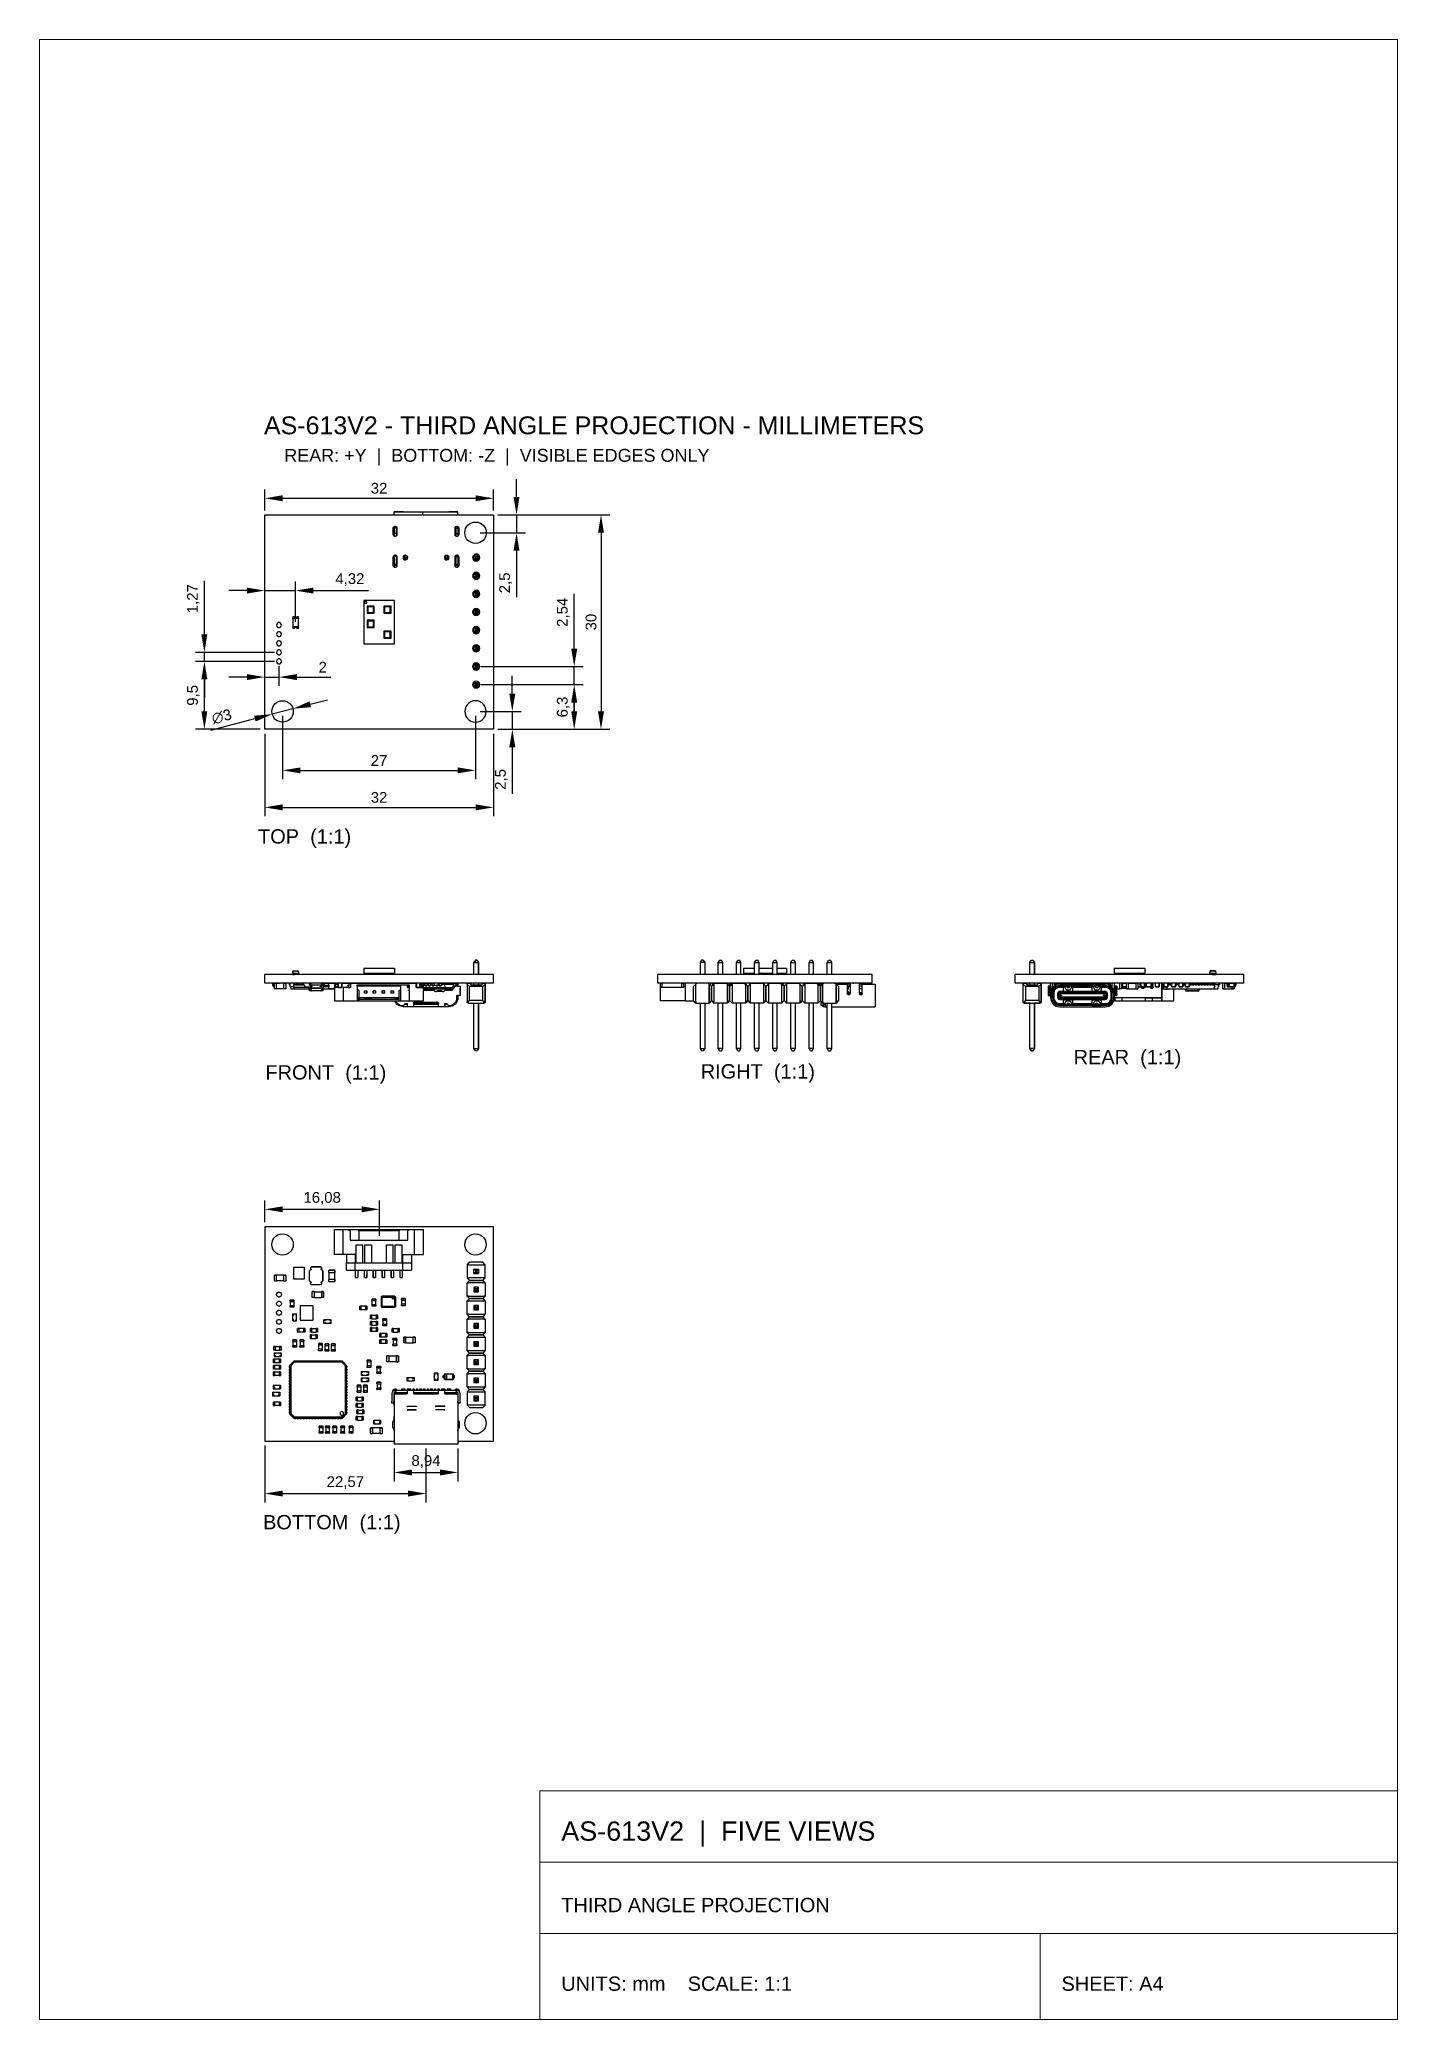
# Model space of a CAD drawing. Header units: millimetres. Extents: x -32 to 158, y -136 to 142.
import ezdxf

# ---------------------------------------------------------------- set-up
doc = ezdxf.new("R2010")
doc.units = ezdxf.units.MM
for name, color, linetype in [('dim', 5, 'Continuous'), ('LABELS', 7, 'Continuous'), ('VISIBLE', 7, 'Continuous')]:
    doc.layers.add(name, color=color, linetype=linetype)
doc.layers.add('SHEET_A4', color=7, linetype='Continuous', lineweight=18)
doc.styles.get("Standard").update_dxf_attribs({"font": 'arial.ttf'})
doc.dimstyles.get("Standard").update_dxf_attribs({"dimtxt": 2.5, "dimasz": 2.5, "dimexe": 1.25, "dimexo": 0.625, "dimtad": 1, "dimtxsty": 'Standard', "dimcen": 2.5, "dimazin": 3, "dimtfac": 1, "dimtmove": 0, "dimatfit": 3})

msp = doc.modelspace()

# ---------------------------------------------------------------- texts
at = {"layer": 'LABELS'}
for s, height, p in [('AS-613V2 - THIRD ANGLE PROJECTION - MILLIMETERS', 2.5, (-0.098, 86.28)), ('REAR: +Y  |  BOTTOM: -Z  |  VISIBLE EDGES ONLY', 1.8, (2.738, 82.432)), ('TOP  (1:1)', 2, (-0.937, 29.017)), ('REAR  (1:1)', 2, (113.191, -1.856)), ('FRONT  (1:1)', 2, (0.095, -4)), ('RIGHT  (1:1)', 2, (61.01, -3.857)), ('BOTTOM  (1:1)', 2, (-0.233, -66.931))]:
    msp.add_text(s, height=height, dxfattribs=at).set_placement(p)
at = {"layer": 'SHEET_A4'}
for s, height, p in [('AS-613V2  |  FIVE VIEWS', 2.7, (41.5, -110.5)), ('THIRD ANGLE PROJECTION', 2, (41.5, -120.5)), ('UNITS: mm    SCALE: 1:1', 2, (41.5, -131.5)), ('SHEET: A4', 2, (111.5, -131.5))]:
    msp.add_text(s, height=height, dxfattribs=at).set_placement(p)

# ---------------------------------------------------------------- blocks, each defined once
blk = doc.blocks.new('*D2')
at = {"layer": 'Defpoints', "color": 0, "transparency": 16777216}
for p in [(0, 75), (32, 77.32), (32, 75)]:
    blk.add_point(p, dxfattribs=at)
at = {"layer": 'dim', "color": 0, "lineweight": -2, "transparency": 16777216}
for p, q in [((0, 75.62), (0, 78.57)), ((32, 75.62), (32, 78.57)), ((2.5, 77.32), (29.5, 77.32))]:
    blk.add_line(p, q, dxfattribs=at)
at = {"layer": 'dim', "color": 0, "transparency": 16777216}
for points in [[(2.5, 77.74), (2.5, 76.91), (0, 77.32)], [(29.5, 77.74), (29.5, 76.91), (32, 77.32)]]:
    blk.add_solid(points, dxfattribs=at)
at = {"layer": 'dim', "color": 0, "transparency": 16777216, "insert": (16, 78.72), "char_height": 1.5, "attachment_point": 5}
blk.add_mtext('32', dxfattribs=at)
blk = doc.blocks.new('*D4')
at = {"layer": 'Defpoints', "color": 0, "transparency": 16777216}
for p in [(32, 75), (29.5, 72.5), (35.24, 72.5)]:
    blk.add_point(p, dxfattribs=at)
at = {"layer": 'dim', "color": 0, "lineweight": -2, "transparency": 16777216}
for p, q in [((35.24, 77.5), (35.24, 80)), ((32.63, 75), (36.49, 75)), ((35.24, 75), (35.24, 72.5)), ((30.13, 72.5), (36.49, 72.5)), ((35.24, 70), (35.24, 63.48))]:
    blk.add_line(p, q, dxfattribs=at)
at = {"layer": 'dim', "color": 0, "transparency": 16777216}
for points in [[(34.82, 77.5), (35.65, 77.5), (35.24, 75)], [(34.82, 70), (35.65, 70), (35.24, 72.5)]]:
    blk.add_solid(points, dxfattribs=at)
at = {"layer": 'dim', "color": 0, "transparency": 16777216, "insert": (33.71, 65.49), "char_height": 1.5, "attachment_point": 5, "rotation": 90}
blk.add_mtext('2,5', dxfattribs=at)
blk = doc.blocks.new('*D5')
at = {"layer": 'Defpoints', "color": 0, "transparency": 16777216}
for p in [(29.5, 47.5), (32, 45), (34.65, 45)]:
    blk.add_point(p, dxfattribs=at)
at = {"layer": 'dim', "color": 0, "lineweight": -2, "transparency": 16777216}
for p, q in [((34.65, 50), (34.65, 52.5)), ((30.13, 47.5), (35.9, 47.5)), ((34.65, 47.5), (34.65, 45)), ((32.63, 45), (35.9, 45)), ((34.65, 42.5), (34.65, 35.98))]:
    blk.add_line(p, q, dxfattribs=at)
at = {"layer": 'dim', "color": 0, "transparency": 16777216}
for points in [[(34.23, 50), (35.07, 50), (34.65, 47.5)], [(34.23, 42.5), (35.07, 42.5), (34.65, 45)]]:
    blk.add_solid(points, dxfattribs=at)
at = {"layer": 'dim', "color": 0, "transparency": 16777216, "insert": (33.12, 37.99), "char_height": 1.5, "attachment_point": 5, "rotation": 90}
blk.add_mtext('2,5', dxfattribs=at)
blk = doc.blocks.new('*D6')
at = {"layer": 'Defpoints', "color": 0, "transparency": 16777216}
for p in [(2.5, 47.5), (29.5, 47.5), (29.5, 39.26)]:
    blk.add_point(p, dxfattribs=at)
at = {"layer": 'dim', "color": 0, "lineweight": -2, "transparency": 16777216}
for p, q in [((2.5, 46.88), (2.5, 38.01)), ((29.5, 46.88), (29.5, 38.01)), ((5, 39.26), (27, 39.26))]:
    blk.add_line(p, q, dxfattribs=at)
at = {"layer": 'dim', "color": 0, "transparency": 16777216}
for points in [[(5, 39.67), (5, 38.84), (2.5, 39.26)], [(27, 39.67), (27, 38.84), (29.5, 39.26)]]:
    blk.add_solid(points, dxfattribs=at)
at = {"layer": 'dim', "color": 0, "transparency": 16777216, "insert": (16, 40.64), "char_height": 1.5, "attachment_point": 5}
blk.add_mtext('27', dxfattribs=at)
blk = doc.blocks.new('*D7')
at = {"layer": 'Defpoints', "color": 0, "transparency": 16777216}
for p in [(0, 45), (32, 45), (32, 34.08)]:
    blk.add_point(p, dxfattribs=at)
at = {"layer": 'dim', "color": 0, "lineweight": -2, "transparency": 16777216}
for p, q in [((0, 44.38), (0, 32.83)), ((32, 44.38), (32, 32.83)), ((2.5, 34.08), (29.5, 34.08))]:
    blk.add_line(p, q, dxfattribs=at)
at = {"layer": 'dim', "color": 0, "transparency": 16777216}
for points in [[(2.5, 34.5), (2.5, 33.66), (0, 34.08)], [(29.5, 34.5), (29.5, 33.66), (32, 34.08)]]:
    blk.add_solid(points, dxfattribs=at)
at = {"layer": 'dim', "color": 0, "transparency": 16777216, "insert": (16, 35.47), "char_height": 1.5, "attachment_point": 5}
blk.add_mtext('32', dxfattribs=at)
blk = doc.blocks.new('*D8')
at = {"layer": 'Defpoints', "color": 0, "transparency": 16777216}
for p in [(29.6, 51.25), (43.31, 51.25), (32, 45)]:
    blk.add_point(p, dxfattribs=at)
at = {"layer": 'dim', "color": 0, "lineweight": -2, "transparency": 16777216}
for p, q in [((30.23, 51.25), (44.56, 51.25)), ((43.31, 47.5), (43.31, 48.75)), ((32.63, 45), (44.56, 45))]:
    blk.add_line(p, q, dxfattribs=at)
at = {"layer": 'dim', "color": 0, "transparency": 16777216}
for points in [[(42.89, 48.75), (43.73, 48.75), (43.31, 51.25)], [(42.89, 47.5), (43.73, 47.5), (43.31, 45)]]:
    blk.add_solid(points, dxfattribs=at)
at = {"layer": 'dim', "color": 0, "transparency": 16777216, "insert": (41.78, 48.12), "char_height": 1.5, "attachment_point": 5, "rotation": 90}
blk.add_mtext('6,3', dxfattribs=at)
blk = doc.blocks.new('*D10')
at = {"layer": 'Defpoints', "color": 0, "transparency": 16777216}
for p in [(29.6, 53.79), (43.31, 53.79), (29.6, 51.25)]:
    blk.add_point(p, dxfattribs=at)
at = {"layer": 'dim', "color": 0, "lineweight": -2, "transparency": 16777216}
for p, q in [((43.31, 56.29), (43.31, 63.96)), ((30.23, 53.79), (44.56, 53.79)), ((43.31, 51.25), (43.31, 53.79)), ((30.23, 51.25), (44.56, 51.25)), ((43.31, 48.75), (43.31, 46.25))]:
    blk.add_line(p, q, dxfattribs=at)
at = {"layer": 'dim', "color": 0, "transparency": 16777216}
for points in [[(42.89, 56.29), (43.73, 56.29), (43.31, 53.79)], [(42.89, 48.75), (43.73, 48.75), (43.31, 51.25)]]:
    blk.add_solid(points, dxfattribs=at)
at = {"layer": 'dim', "color": 0, "transparency": 16777216, "insert": (41.78, 61.37), "char_height": 1.5, "attachment_point": 5, "rotation": 90}
blk.add_mtext('2,54', dxfattribs=at)
blk = doc.blocks.new('*D11')
at = {"layer": 'Defpoints', "color": 0, "transparency": 16777216}
for p in [(32, 75), (32, 45), (47.06, 45)]:
    blk.add_point(p, dxfattribs=at)
at = {"layer": 'dim', "color": 0, "lineweight": -2, "transparency": 16777216}
for p, q in [((32.63, 75), (48.31, 75)), ((47.06, 72.5), (47.06, 47.5)), ((32.63, 45), (48.31, 45))]:
    blk.add_line(p, q, dxfattribs=at)
at = {"layer": 'dim', "color": 0, "transparency": 16777216}
for points in [[(46.64, 72.5), (47.48, 72.5), (47.06, 75)], [(46.64, 47.5), (47.48, 47.5), (47.06, 45)]]:
    blk.add_solid(points, dxfattribs=at)
at = {"layer": 'dim', "color": 0, "transparency": 16777216, "insert": (45.67, 60), "char_height": 1.5, "attachment_point": 5, "rotation": 90}
blk.add_mtext('30', dxfattribs=at)
blk = doc.blocks.new('*D12')
at = {"layer": 'Defpoints', "color": 0, "transparency": 16777216}
for p in [(1.05, 47.12), (3.95, 47.88)]:
    blk.add_point(p, dxfattribs=at)
at = {"layer": 'dim', "color": 0, "lineweight": -2, "transparency": 16777216}
for p, q in [((3.95, 47.88), (1.05, 47.12)), ((6.37, 48.5), (8.79, 49.13)), ((-7.53, 44.9), (-1.37, 46.5))]:
    blk.add_line(p, q, dxfattribs=at)
at = {"layer": 'dim', "color": 0, "transparency": 16777216}
for points in [[(-1.48, 46.9), (-1.27, 46.09), (1.05, 47.12)], [(6.27, 48.91), (6.48, 48.1), (3.95, 47.88)]]:
    blk.add_solid(points, dxfattribs=at)
at = {"layer": 'dim', "color": 0, "transparency": 16777216, "insert": (-6.02, 46.77), "char_height": 1.5, "attachment_point": 5, "rotation": 14.5299}
blk.add_mtext('∅3', dxfattribs=at)
blk = doc.blocks.new('*D14')
at = {"layer": 'Defpoints', "color": 0, "transparency": 16777216}
for p in [(4.32, 64.41), (4.32, 59.4), (0, 45)]:
    blk.add_point(p, dxfattribs=at)
at = {"layer": 'dim', "color": 0, "lineweight": -2, "transparency": 16777216}
for p, q in [((-2.5, 64.41), (-5, 64.41)), ((0, 45.62), (0, 65.66)), ((0, 64.41), (4.32, 64.41)), ((4.32, 60.03), (4.32, 65.66)), ((6.82, 64.41), (14.52, 64.41))]:
    blk.add_line(p, q, dxfattribs=at)
at = {"layer": 'dim', "color": 0, "transparency": 16777216}
for points in [[(-2.5, 64.83), (-2.5, 63.99), (0, 64.41)], [(6.82, 64.83), (6.82, 63.99), (4.32, 64.41)]]:
    blk.add_solid(points, dxfattribs=at)
at = {"layer": 'dim', "color": 0, "transparency": 16777216, "insert": (11.92, 65.94), "char_height": 1.5, "attachment_point": 5}
blk.add_mtext('4,32', dxfattribs=at)
blk = doc.blocks.new('*D16')
at = {"layer": 'Defpoints', "color": 0, "transparency": 16777216}
for p in [(2, 54.5), (2, 52.31), (0, 45)]:
    blk.add_point(p, dxfattribs=at)
at = {"layer": 'dim', "color": 0, "lineweight": -2, "transparency": 16777216}
for p, q in [((0, 45.62), (0, 53.56)), ((2, 53.88), (2, 51.06)), ((-2.5, 52.31), (-5, 52.31)), ((0, 52.31), (2, 52.31)), ((4.5, 52.31), (9.24, 52.31))]:
    blk.add_line(p, q, dxfattribs=at)
at = {"layer": 'dim', "color": 0, "transparency": 16777216}
for points in [[(-2.5, 52.73), (-2.5, 51.89), (0, 52.31)], [(4.5, 52.73), (4.5, 51.89), (2, 52.31)]]:
    blk.add_solid(points, dxfattribs=at)
at = {"layer": 'dim', "color": 0, "transparency": 16777216, "insert": (8.12, 53.69), "char_height": 1.5, "attachment_point": 5}
blk.add_mtext('2', dxfattribs=at)
blk = doc.blocks.new('*D17')
at = {"layer": 'Defpoints', "color": 0, "transparency": 16777216}
for p in [(-8.44, 55.77), (2, 55.77), (2, 54.5)]:
    blk.add_point(p, dxfattribs=at)
at = {"layer": 'dim', "color": 0, "lineweight": -2, "transparency": 16777216}
for p, q in [((-8.44, 58.27), (-8.44, 65.78)), ((1.38, 55.77), (-9.69, 55.77)), ((-8.44, 54.5), (-8.44, 55.77)), ((1.38, 54.5), (-9.69, 54.5)), ((-8.44, 52), (-8.44, 49.5))]:
    blk.add_line(p, q, dxfattribs=at)
at = {"layer": 'dim', "color": 0, "transparency": 16777216}
for points in [[(-8.86, 58.27), (-8.03, 58.27), (-8.44, 55.77)], [(-8.86, 52), (-8.03, 52), (-8.44, 54.5)]]:
    blk.add_solid(points, dxfattribs=at)
at = {"layer": 'dim', "color": 0, "transparency": 16777216, "insert": (-9.97, 63.27), "char_height": 1.5, "attachment_point": 5, "rotation": 90}
blk.add_mtext('1,27', dxfattribs=at)
blk = doc.blocks.new('*D18')
at = {"layer": 'Defpoints', "color": 0, "transparency": 16777216}
for p in [(-8.44, 54.5), (2, 54.5), (0, 45)]:
    blk.add_point(p, dxfattribs=at)
at = {"layer": 'dim', "color": 0, "lineweight": -2, "transparency": 16777216}
for p, q in [((1.38, 54.5), (-9.69, 54.5)), ((-8.44, 47.5), (-8.44, 52)), ((-0.63, 45), (-9.69, 45))]:
    blk.add_line(p, q, dxfattribs=at)
at = {"layer": 'dim', "color": 0, "transparency": 16777216}
for points in [[(-8.86, 52), (-8.03, 52), (-8.44, 54.5)], [(-8.86, 47.5), (-8.03, 47.5), (-8.44, 45)]]:
    blk.add_solid(points, dxfattribs=at)
at = {"layer": 'dim', "color": 0, "transparency": 16777216, "insert": (-9.97, 49.75), "char_height": 1.5, "attachment_point": 5, "rotation": 90}
blk.add_mtext('9,5', dxfattribs=at)
blk = doc.blocks.new('*D19')
at = {"layer": 'Defpoints', "color": 0, "transparency": 16777216}
for p in [(16.08, -22.16), (0, -24.59), (16.08, -26.49)]:
    blk.add_point(p, dxfattribs=at)
at = {"layer": 'dim', "color": 0, "lineweight": -2, "transparency": 16777216}
for p, q in [((0, -23.96), (0, -20.91)), ((2.5, -22.16), (13.58, -22.16)), ((16.08, -25.86), (16.08, -20.91))]:
    blk.add_line(p, q, dxfattribs=at)
at = {"layer": 'dim', "color": 0, "transparency": 16777216}
for points in [[(2.5, -21.74), (2.5, -22.57), (0, -22.16)], [(13.58, -21.74), (13.58, -22.57), (16.08, -22.16)]]:
    blk.add_solid(points, dxfattribs=at)
at = {"layer": 'dim', "color": 0, "transparency": 16777216, "insert": (8.04, -20.63), "char_height": 1.5, "attachment_point": 5}
blk.add_mtext('16,08', dxfattribs=at)
blk = doc.blocks.new('*D20')
at = {"layer": 'Defpoints', "color": 0, "transparency": 16777216}
for p in [(0, -54.59), (22.57, -55), (22.57, -61.93)]:
    blk.add_point(p, dxfattribs=at)
at = {"layer": 'dim', "color": 0, "lineweight": -2, "transparency": 16777216}
for p, q in [((0, -55.21), (0, -63.18)), ((22.57, -55.62), (22.57, -63.18)), ((2.5, -61.93), (20.07, -61.93))]:
    blk.add_line(p, q, dxfattribs=at)
at = {"layer": 'dim', "color": 0, "transparency": 16777216}
for points in [[(2.5, -61.51), (2.5, -62.34), (0, -61.93)], [(20.07, -61.51), (20.07, -62.34), (22.57, -61.93)]]:
    blk.add_solid(points, dxfattribs=at)
at = {"layer": 'dim', "color": 0, "transparency": 16777216, "insert": (11.29, -60.4), "char_height": 1.5, "attachment_point": 5}
blk.add_mtext('22,57', dxfattribs=at)
blk = doc.blocks.new('*D21')
at = {"layer": 'Defpoints', "color": 0, "transparency": 16777216}
for p in [(18.1, -55), (27.04, -55), (27.04, -58.97)]:
    blk.add_point(p, dxfattribs=at)
at = {"layer": 'dim', "color": 0, "lineweight": -2, "transparency": 16777216}
for p, q in [((18.1, -55.62), (18.1, -60.22)), ((27.04, -55.62), (27.04, -60.22)), ((20.6, -58.97), (24.54, -58.97))]:
    blk.add_line(p, q, dxfattribs=at)
at = {"layer": 'dim', "color": 0, "transparency": 16777216}
for points in [[(20.6, -58.56), (20.6, -59.39), (18.1, -58.97)], [(24.54, -58.56), (24.54, -59.39), (27.04, -58.97)]]:
    blk.add_solid(points, dxfattribs=at)
at = {"layer": 'dim', "color": 0, "transparency": 16777216, "insert": (22.57, -57.45), "char_height": 1.5, "attachment_point": 5}
blk.add_mtext('8,94', dxfattribs=at)

# ---------------------------------------------------------------- dimensions: what is measured, and where the dimension line sits
at = {"layer": 'dim'}
for base, p1, p2, override, picture, middle in [((32, 77.324), (0, 75), (32, 75), {"dimtxt": 1.5, "dimdec": 1, "dimtxsty": 'Standard', "dimadec": 0, "dimazin": 0, "dimtdec": 1, "dimfxl": 1}, '*D2', (16, 78.715)), ((4.32496, 64.40892), (0, 45), (4.32496, 59.40008), {"dimtxt": 1.5, "dimtxsty": 'Standard', "dimadec": 0, "dimazin": 0, "dimfxl": 1}, '*D14', (11.92063, 65.93535)), ((2, 52.311), (0, 45), (2, 54.5), {"dimtxt": 1.5, "dimtxsty": 'Standard', "dimadec": 0, "dimazin": 0, "dimfxl": 1}, '*D16', (8.122, 53.689)), ((29.5, 39.258), (2.5, 47.5), (29.5, 47.5), {"dimtxt": 1.5, "dimdec": 1, "dimtxsty": 'Standard', "dimadec": 0, "dimazin": 0, "dimtdec": 1, "dimfxl": 1}, '*D6', (16, 40.636)), ((32, 34.079), (0, 45), (32, 45), {"dimtxt": 1.5, "dimdec": 1, "dimtxsty": 'Standard', "dimadec": 0, "dimazin": 0, "dimtdec": 1, "dimfxl": 1}, '*D7', (16, 35.47)), ((16.077, -22.157), (0, -24.588), (16.077, -26.487), {"dimtxt": 1.5, "dimtxsty": 'Standard', "dimadec": 0, "dimazin": 0, "dimfxl": 1}, '*D19', (8.038, -20.631)), ((22.57, -61.928), (0, -54.588), (22.57, -55), {"dimtxt": 1.5, "dimtxsty": 'Standard', "dimadec": 0, "dimazin": 0, "dimfxl": 1}, '*D20', (11.285, -60.401)), ((27.04, -58.975), (18.1, -55), (27.04, -55), {"dimtxt": 1.5, "dimtxsty": 'Standard', "dimadec": 0, "dimazin": 0, "dimfxl": 1}, '*D21', (22.57, -57.449))]:
    dim = msp.add_linear_dim(base=base, p1=p1, p2=p2, dimstyle='Standard', override=override, dxfattribs=at)
    dim.commit()
    dim.dimension.update_dxf_attribs({"geometry": picture, "text_midpoint": middle})
for base, p1, p2, override, picture, middle in [((35.237, 72.5), (32, 75), (29.5, 72.5), {"dimtxt": 1.5, "dimdec": 1, "dimtxsty": 'Standard', "dimadec": 0, "dimazin": 0, "dimtdec": 1, "dimfxl": 1}, '*D4', (33.711, 65.491)), ((47.06, 45), (32, 75), (32, 45), {"dimtxt": 1.5, "dimtxsty": 'Standard', "dimadec": 0, "dimazin": 0, "dimfxl": 1}, '*D11', (45.669, 60)), ((-8.444, 55.77), (2, 54.5), (2, 55.77), {"dimtxt": 1.5, "dimtxsty": 'Standard', "dimadec": 0, "dimazin": 0, "dimfxl": 1}, '*D17', (-9.97, 63.273)), ((43.308, 53.79), (29.6, 51.25), (29.6, 53.79), {"dimtxt": 1.5, "dimtxsty": 'Standard', "dimadec": 0, "dimazin": 0, "dimfxl": 1}, '*D10', (41.782, 61.373)), ((-8.444, 54.5), (0, 45), (2, 54.5), {"dimtxt": 1.5, "dimtxsty": 'Standard', "dimadec": 0, "dimazin": 0, "dimfxl": 1}, '*D18', (-9.97, 49.75)), ((34.651, 45), (29.5, 47.5), (32, 45), {"dimtxt": 1.5, "dimdec": 1, "dimtxsty": 'Standard', "dimadec": 0, "dimazin": 0, "dimtdec": 1, "dimfxl": 1}, '*D5', (33.125, 37.991)), ((43.308462791, 51.25), (32, 45), (29.6, 51.25), {"dimtxt": 1.5, "dimdec": 1, "dimtxsty": 'Standard', "dimadec": 0, "dimazin": 0, "dimtdec": 1, "dimfxl": 1}, '*D8', (41.782030321, 48.125))]:
    dim = msp.add_linear_dim(base=base, p1=p1, p2=p2, angle=90, dimstyle='Standard', override=override, dxfattribs=at)
    dim.commit()
    dim.dimension.update_dxf_attribs({"geometry": picture, "text_midpoint": middle})
dim = msp.add_diameter_dim_2p(p1=(3.952, 47.876), p2=(1.048, 47.124), dimstyle='Standard', override={"dimtxt": 1.5, "dimtxsty": 'Standard', "dimadec": 0, "dimazin": 0, "dimfxl": 1}, dxfattribs=at)
dim.commit()
dim.dimension.update_dxf_attribs({"geometry": '*D12', "text_midpoint": (-6.022, 46.771)})

# ---------------------------------------------------------------- linework, layer by layer
for centre in [(29.5, 72.5), (2.5, 47.5)]:
    msp.add_circle(centre, 1.5)
at = {"layer": 'SHEET_A4'}
for p, q in [((38.5, -113.5), (158.5, -113.5)), ((38.5, -123.5), (158.5, -123.5)), ((108.5, -135.5), (108.5, -123.5))]:
    msp.add_line(p, q, dxfattribs=at)
for points in [[(-31.5, -135.5), (158.5, -135.5), (158.5, 141.5), (-31.5, 141.5)], [(38.5, -135.5), (158.5, -135.5), (158.5, -103.5), (38.5, -103.5)]]:
    msp.add_lwpolyline(points, close=True, dxfattribs=at)
at = {"layer": 'VISIBLE'}
for points in [[(0, 45), (0, 75)], [(0, 75), (32, 75)], [(19.38, 75.412), (18.475, 75.412), (18.198, 75.412), (18.125, 75.412), (18.1, 75.412)], [(18.1, 75.412), (18.125, 75.412), (18.198, 75.412), (18.475, 75.412), (19.38, 75.412)], [(18.1, 75), (18.1, 75.412)], [(18.1, 75), (18.1, 75.412)], [(18.25, 75.412), (18.272, 75.412), (18.336, 75.412), (18.581, 75.412), (19.38, 75.412)], [(19.38, 75.412), (18.581, 75.412), (18.336, 75.412), (18.25, 75.412)], [(19.38, 75.412), (25.76, 75.412)], [(19.38, 75.412), (22.07, 75.412)], [(22.07, 75.412), (22.07, 75)], [(22.12, 75.262), (22.07, 75.262)], [(22.12, 75.412), (25.76, 75.412)], [(22.12, 75), (22.12, 75.412)], [(25.76, 75.412), (26.559, 75.412), (26.804, 75.412), (26.868, 75.412), (26.89, 75.412)], [(27.04, 75.412), (27.015, 75.412), (26.943, 75.412), (26.665, 75.412), (25.76, 75.412)], [(26.89, 75.412), (26.804, 75.412), (26.559, 75.412), (25.76, 75.412)], [(25.76, 75.412), (26.665, 75.412), (26.943, 75.412), (27.015, 75.412), (27.04, 75.412)], [(27.04, 75), (27.04, 75.412)], [(27.04, 75), (27.04, 75.412)], [(32, 75), (32, 45)], [(18.55, 73.1), (18.52, 73.23), (18.437, 73.335), (18.317, 73.392), (18.183, 73.392), (18.063, 73.335), (17.98, 73.23), (17.95, 73.1)], [(17.95, 73.1), (17.95, 72.3)], [(17.95, 72.3), (17.98, 72.17), (18.063, 72.065), (18.183, 72.008), (18.317, 72.008), (18.437, 72.065), (18.52, 72.17), (18.55, 72.3)], [(18.1, 73.36), (18.1, 73.342), (18.1, 73.325), (18.1, 73.308), (18.1, 73.293), (18.1, 73.279), (18.1, 73.265), (18.1, 73.253), (18.1, 73.243), (18.1, 73.233), (18.1, 73.226), (18.1, 73.22), (18.1, 73.215), (18.1, 73.213), (18.1, 73.212)], [(18.4, 73.212), (18.1, 73.212)], [(18.1, 73.212), (18.1, 73.212), (18.1, 73.212), (18.1, 73.211), (18.1, 73.211), (18.1, 73.21), (18.1, 73.21), (18.1, 73.209), (18.1, 73.208), (18.1, 73.207), (18.1, 73.205), (18.1, 73.204), (18.1, 73.203), (18.1, 73.201), (18.1, 73.199)], [(18.4, 73.212), (18.1, 73.212)], [(18.1, 73.212), (18.1, 73.212)], [(18.1, 73.199), (18.1, 73.111)], [(18.1, 73.111), (18.1, 73.105), (18.1, 73.097), (18.1, 73.087), (18.1, 73.076), (18.1, 73.065), (18.1, 73.052), (18.1, 73.038), (18.1, 73.023), (18.1, 73.008), (18.1, 72.992), (18.1, 72.975), (18.1, 72.959), (18.1, 72.941), (18.1, 72.924)], [(18.1, 72.924), (18.1, 72.7)], [(18.1, 72.7), (18.1, 72.682), (18.1, 72.665), (18.1, 72.648), (18.1, 72.632), (18.1, 72.616), (18.1, 72.6), (18.1, 72.586), (18.1, 72.572), (18.1, 72.559), (18.1, 72.547), (18.1, 72.537), (18.1, 72.527), (18.1, 72.519), (18.1, 72.512)], [(18.1, 72.512), (18.1, 72.425)], [(18.1, 72.425), (18.1, 72.423), (18.1, 72.421), (18.1, 72.42), (18.1, 72.418), (18.1, 72.417), (18.1, 72.416), (18.1, 72.415), (18.1, 72.414), (18.1, 72.414), (18.1, 72.413), (18.1, 72.413), (18.1, 72.412), (18.1, 72.412), (18.1, 72.412)], [(18.1, 72.412), (18.1, 72.405), (18.1, 72.397), (18.1, 72.389), (18.1, 72.381), (18.1, 72.373), (18.1, 72.364), (18.1, 72.356), (18.1, 72.348), (18.1, 72.339), (18.1, 72.331), (18.1, 72.324), (18.1, 72.316), (18.1, 72.309), (18.1, 72.302)], [(18.4, 72.412), (18.1, 72.412)], [(18.1, 72.302), (18.1, 72.296), (18.1, 72.291), (18.1, 72.285), (18.1, 72.278), (18.1, 72.272), (18.1, 72.266), (18.1, 72.259), (18.1, 72.253), (18.1, 72.246), (18.1, 72.239), (18.1, 72.233), (18.1, 72.226), (18.1, 72.219), (18.1, 72.212)], [(18.1, 72.212), (18.1, 72.112)], [(18.1, 72.112), (18.1, 72.107), (18.1, 72.101), (18.1, 72.096), (18.1, 72.091), (18.1, 72.086), (18.1, 72.081), (18.1, 72.075), (18.1, 72.07), (18.1, 72.065), (18.1, 72.06), (18.1, 72.055), (18.1, 72.05), (18.1, 72.045), (18.1, 72.04)], [(18.4, 73.36), (18.4, 73.342), (18.4, 73.325), (18.4, 73.308), (18.4, 73.293), (18.4, 73.278), (18.4, 73.265), (18.4, 73.253), (18.4, 73.242), (18.4, 73.233), (18.4, 73.226), (18.4, 73.22), (18.4, 73.215), (18.4, 73.213), (18.4, 73.212)], [(18.4, 73.212), (18.4, 73.212), (18.4, 73.212), (18.4, 73.211), (18.4, 73.211), (18.4, 73.21), (18.4, 73.21), (18.4, 73.209), (18.4, 73.208), (18.4, 73.207), (18.4, 73.205), (18.4, 73.204), (18.4, 73.203), (18.4, 73.201), (18.4, 73.199)], [(18.4, 73.212), (18.4, 73.212)], [(18.4, 73.199), (18.4, 73.111)], [(18.4, 73.111), (18.4, 73.105), (18.4, 73.097), (18.4, 73.087), (18.4, 73.076), (18.4, 73.065), (18.4, 73.052), (18.4, 73.038), (18.4, 73.023), (18.4, 73.008), (18.4, 72.992), (18.4, 72.975), (18.4, 72.959), (18.4, 72.941), (18.4, 72.924)], [(18.4, 72.924), (18.4, 72.7)], [(18.4, 72.7), (18.4, 72.682), (18.4, 72.665), (18.4, 72.648), (18.4, 72.632), (18.4, 72.616), (18.4, 72.6), (18.4, 72.586), (18.4, 72.572), (18.4, 72.559), (18.4, 72.547), (18.4, 72.537), (18.4, 72.527), (18.4, 72.519), (18.4, 72.512)], [(18.4, 72.512), (18.4, 72.425)], [(18.4, 72.425), (18.4, 72.423), (18.4, 72.421), (18.4, 72.42), (18.4, 72.418), (18.4, 72.417), (18.4, 72.416), (18.4, 72.415), (18.4, 72.414), (18.4, 72.414), (18.4, 72.413), (18.4, 72.413), (18.4, 72.412), (18.4, 72.412), (18.4, 72.412)], [(18.4, 72.412), (18.4, 72.405), (18.4, 72.397), (18.4, 72.389), (18.4, 72.381), (18.4, 72.373), (18.4, 72.364), (18.4, 72.356), (18.4, 72.348), (18.4, 72.339), (18.4, 72.331), (18.4, 72.324), (18.4, 72.316), (18.4, 72.309), (18.4, 72.302)], [(18.4, 72.302), (18.4, 72.296), (18.4, 72.291), (18.4, 72.285), (18.4, 72.278), (18.4, 72.272), (18.4, 72.266), (18.4, 72.259), (18.4, 72.253), (18.4, 72.246), (18.4, 72.239), (18.4, 72.233), (18.4, 72.226), (18.4, 72.219), (18.4, 72.212)], [(18.4, 72.212), (18.4, 72.112)], [(18.4, 72.112), (18.4, 72.107), (18.4, 72.101), (18.4, 72.096), (18.4, 72.091), (18.4, 72.086), (18.4, 72.081), (18.4, 72.075), (18.4, 72.07), (18.4, 72.065), (18.4, 72.06), (18.4, 72.055), (18.4, 72.05), (18.4, 72.045), (18.4, 72.04)], [(18.55, 72.3), (18.55, 73.1)], [(27.19, 73.1), (27.16, 73.23), (27.077, 73.335), (26.957, 73.392), (26.823, 73.392), (26.703, 73.335), (26.62, 73.23), (26.59, 73.1)], [(26.59, 73.1), (26.59, 72.3)], [(26.59, 72.3), (26.62, 72.17), (26.703, 72.065), (26.823, 72.008), (26.957, 72.008), (27.077, 72.065), (27.16, 72.17), (27.19, 72.3)], [(26.74, 73.36), (26.74, 73.342), (26.74, 73.325), (26.74, 73.308), (26.74, 73.293), (26.74, 73.279), (26.74, 73.265), (26.74, 73.253), (26.74, 73.243), (26.74, 73.233), (26.74, 73.226), (26.74, 73.22), (26.74, 73.215), (26.74, 73.213), (26.74, 73.212)], [(26.74, 73.212), (27.04, 73.212)], [(26.74, 73.212), (26.74, 73.212), (26.74, 73.212), (26.74, 73.211), (26.74, 73.211), (26.74, 73.21), (26.74, 73.21), (26.74, 73.209), (26.74, 73.208), (26.74, 73.207), (26.74, 73.205), (26.74, 73.204), (26.74, 73.203), (26.74, 73.201), (26.74, 73.199)], [(26.74, 73.212), (27.04, 73.212)], [(26.74, 73.212), (26.74, 73.212)], [(26.74, 73.199), (26.74, 73.111)], [(26.74, 73.111), (26.74, 73.105), (26.74, 73.097), (26.74, 73.087), (26.74, 73.076), (26.74, 73.065), (26.74, 73.052), (26.74, 73.038), (26.74, 73.023), (26.74, 73.008), (26.74, 72.992), (26.74, 72.975), (26.74, 72.959), (26.74, 72.941), (26.74, 72.924)], [(26.74, 72.924), (26.74, 72.7)], [(26.74, 72.7), (26.74, 72.682), (26.74, 72.665), (26.74, 72.648), (26.74, 72.632), (26.74, 72.616), (26.74, 72.6), (26.74, 72.586), (26.74, 72.572), (26.74, 72.559), (26.74, 72.547), (26.74, 72.537), (26.74, 72.527), (26.74, 72.519), (26.74, 72.512)], [(26.74, 72.512), (26.74, 72.425)], [(26.74, 72.425), (26.74, 72.423), (26.74, 72.421), (26.74, 72.42), (26.74, 72.418), (26.74, 72.417), (26.74, 72.416), (26.74, 72.415), (26.74, 72.414), (26.74, 72.414), (26.74, 72.413), (26.74, 72.413), (26.74, 72.412), (26.74, 72.412), (26.74, 72.412)], [(26.74, 72.412), (26.74, 72.409), (26.74, 72.405), (26.74, 72.402), (26.74, 72.398), (26.74, 72.395), (26.74, 72.391), (26.74, 72.388), (26.74, 72.384), (26.74, 72.381), (26.74, 72.377), (26.74, 72.373), (26.74, 72.369), (26.74, 72.366), (26.74, 72.362)], [(26.74, 72.412), (27.04, 72.412)], [(26.74, 72.362), (26.74, 72.357), (26.74, 72.353), (26.74, 72.348), (26.74, 72.344), (26.74, 72.339), (26.74, 72.335), (26.74, 72.33), (26.74, 72.326), (26.74, 72.322), (26.74, 72.318), (26.74, 72.313), (26.74, 72.31), (26.74, 72.306), (26.74, 72.302)], [(26.74, 72.302), (26.74, 72.296), (26.74, 72.291), (26.74, 72.285), (26.74, 72.278), (26.74, 72.272), (26.74, 72.266), (26.74, 72.259), (26.74, 72.253), (26.74, 72.246), (26.74, 72.239), (26.74, 72.233), (26.74, 72.226), (26.74, 72.219), (26.74, 72.212)], [(26.74, 72.212), (26.74, 72.112)], [(26.74, 72.112), (26.74, 72.107), (26.74, 72.101), (26.74, 72.096), (26.74, 72.091), (26.74, 72.086), (26.74, 72.081), (26.74, 72.075), (26.74, 72.07), (26.74, 72.065), (26.74, 72.06), (26.74, 72.055), (26.74, 72.05), (26.74, 72.045), (26.74, 72.04)], [(27.04, 73.36), (27.04, 73.342), (27.04, 73.325), (27.04, 73.308), (27.04, 73.293), (27.04, 73.278), (27.04, 73.265), (27.04, 73.253), (27.04, 73.242), (27.04, 73.233), (27.04, 73.226), (27.04, 73.22), (27.04, 73.215), (27.04, 73.213), (27.04, 73.212)], [(27.04, 73.212), (27.04, 73.212)], [(27.04, 73.212), (27.04, 73.212), (27.04, 73.212), (27.04, 73.211), (27.04, 73.211), (27.04, 73.21), (27.04, 73.21), (27.04, 73.209), (27.04, 73.208), (27.04, 73.207), (27.04, 73.205), (27.04, 73.204), (27.04, 73.203), (27.04, 73.201), (27.04, 73.199)], [(27.04, 73.199), (27.04, 73.111)], [(27.04, 73.111), (27.04, 73.105), (27.04, 73.097), (27.04, 73.087), (27.04, 73.076), (27.04, 73.065), (27.04, 73.052), (27.04, 73.038), (27.04, 73.023), (27.04, 73.008), (27.04, 72.992), (27.04, 72.975), (27.04, 72.959), (27.04, 72.941), (27.04, 72.924)], [(27.04, 72.924), (27.04, 72.7)], [(27.04, 72.7), (27.04, 72.682), (27.04, 72.665), (27.04, 72.648), (27.04, 72.632), (27.04, 72.616), (27.04, 72.6), (27.04, 72.586), (27.04, 72.572), (27.04, 72.559), (27.04, 72.547), (27.04, 72.537), (27.04, 72.527), (27.04, 72.519), (27.04, 72.512)], [(27.04, 72.512), (27.04, 72.425)], [(27.04, 72.425), (27.04, 72.423), (27.04, 72.421), (27.04, 72.42), (27.04, 72.418), (27.04, 72.417), (27.04, 72.416), (27.04, 72.415), (27.04, 72.414), (27.04, 72.414), (27.04, 72.413), (27.04, 72.413), (27.04, 72.412), (27.04, 72.412), (27.04, 72.412)], [(27.04, 72.412), (27.04, 72.409), (27.04, 72.405), (27.04, 72.402), (27.04, 72.398), (27.04, 72.395), (27.04, 72.391), (27.04, 72.388), (27.04, 72.384), (27.04, 72.381), (27.04, 72.377), (27.04, 72.373), (27.04, 72.369), (27.04, 72.366), (27.04, 72.362)], [(27.04, 72.362), (27.04, 72.357), (27.04, 72.353), (27.04, 72.348), (27.04, 72.344), (27.04, 72.339), (27.04, 72.335), (27.04, 72.33), (27.04, 72.326), (27.04, 72.322), (27.04, 72.318), (27.04, 72.313), (27.04, 72.31), (27.04, 72.306), (27.04, 72.302)], [(27.04, 72.302), (27.04, 72.296), (27.04, 72.291), (27.04, 72.285), (27.04, 72.278), (27.04, 72.272), (27.04, 72.266), (27.04, 72.259), (27.04, 72.253), (27.04, 72.246), (27.04, 72.239), (27.04, 72.233), (27.04, 72.226), (27.04, 72.219), (27.04, 72.212)], [(27.04, 72.212), (27.04, 72.112)], [(27.04, 72.112), (27.04, 72.107), (27.04, 72.101), (27.04, 72.096), (27.04, 72.091), (27.04, 72.086), (27.04, 72.081), (27.04, 72.075), (27.04, 72.07), (27.04, 72.065), (27.04, 72.06), (27.04, 72.055), (27.04, 72.05), (27.04, 72.045), (27.04, 72.04)], [(27.19, 72.3), (27.19, 73.1)], [(18.55, 69.07), (18.52, 69.2), (18.437, 69.305), (18.317, 69.362), (18.183, 69.362), (18.063, 69.305), (17.98, 69.2), (17.95, 69.07)], [(18.08, 69.317), (18.08, 68.332)], [(18.1, 69.33), (18.1, 69.312), (18.1, 69.295), (18.1, 69.278), (18.1, 69.263), (18.1, 69.249), (18.1, 69.235), (18.1, 69.223), (18.1, 69.213), (18.1, 69.203), (18.1, 69.196), (18.1, 69.19), (18.1, 69.185), (18.1, 69.183), (18.1, 69.182)], [(18.4, 69.33), (18.4, 69.312), (18.4, 69.295), (18.4, 69.278), (18.4, 69.263), (18.4, 69.248), (18.4, 69.235), (18.4, 69.223), (18.4, 69.212), (18.4, 69.203), (18.4, 69.196), (18.4, 69.19), (18.4, 69.185), (18.4, 69.183), (18.4, 69.182)], [(20.005, 69.02), (19.968, 69.171), (19.865, 69.287), (19.719, 69.343), (19.565, 69.324), (19.437, 69.236), (19.364, 69.098), (19.364, 68.942), (19.437, 68.804), (19.565, 68.716), (19.719, 68.697), (19.865, 68.753), (19.968, 68.869), (20.005, 69.02)], [(19.43, 69.132), (19.44, 69.203), (19.471, 69.269)], [(19.471, 69.269), (19.44, 69.203), (19.43, 69.132)], [(19.68, 69.282), (19.623, 69.271), (19.574, 69.238), (19.542, 69.189), (19.53, 69.132), (19.542, 69.075), (19.574, 69.026), (19.623, 68.993), (19.68, 68.982)], [(19.68, 68.982), (19.737, 68.993), (19.786, 69.026), (19.819, 69.075), (19.83, 69.132), (19.819, 69.189), (19.786, 69.238), (19.737, 69.271), (19.68, 69.282)], [(19.89, 69.268), (19.92, 69.203), (19.93, 69.132)], [(19.93, 69.132), (19.92, 69.203), (19.89, 69.268)], [(25.785, 69.02), (25.748, 69.171), (25.645, 69.287), (25.499, 69.343), (25.345, 69.324), (25.217, 69.236), (25.144, 69.098), (25.144, 68.942), (25.217, 68.804), (25.345, 68.716), (25.499, 68.697), (25.645, 68.753), (25.748, 68.869), (25.785, 69.02)], [(25.21, 69.132), (25.22, 69.203), (25.251, 69.269)], [(25.251, 69.269), (25.22, 69.203), (25.21, 69.132)], [(25.46, 69.282), (25.403, 69.271), (25.354, 69.238), (25.322, 69.189), (25.31, 69.132), (25.322, 69.075), (25.354, 69.026), (25.403, 68.993), (25.46, 68.982)], [(25.46, 68.982), (25.517, 68.993), (25.566, 69.026), (25.599, 69.075), (25.61, 69.132), (25.599, 69.189), (25.566, 69.238), (25.517, 69.271), (25.46, 69.282)], [(25.67, 69.268), (25.7, 69.203), (25.71, 69.132)], [(25.71, 69.132), (25.7, 69.203), (25.67, 69.268)], [(27.19, 69.07), (27.16, 69.2), (27.077, 69.305), (26.957, 69.362), (26.823, 69.362), (26.703, 69.305), (26.62, 69.2), (26.59, 69.07)], [(26.74, 69.33), (26.74, 69.312), (26.74, 69.295), (26.74, 69.278), (26.74, 69.263), (26.74, 69.249), (26.74, 69.235), (26.74, 69.223), (26.74, 69.213), (26.74, 69.203), (26.74, 69.196), (26.74, 69.19), (26.74, 69.185), (26.74, 69.183), (26.74, 69.182)], [(27.04, 69.33), (27.04, 69.312), (27.04, 69.295), (27.04, 69.278), (27.04, 69.263), (27.04, 69.248), (27.04, 69.235), (27.04, 69.223), (27.04, 69.212), (27.04, 69.203), (27.04, 69.196), (27.04, 69.19), (27.04, 69.185), (27.04, 69.183), (27.04, 69.182)], [(27.06, 68.332), (27.06, 69.317)], [(30.1, 69.03), (30.062, 69.221), (29.954, 69.384), (29.791, 69.492), (29.6, 69.53), (29.409, 69.492), (29.246, 69.384), (29.138, 69.221), (29.1, 69.03), (29.138, 68.839), (29.246, 68.676), (29.409, 68.568), (29.6, 68.53), (29.791, 68.568), (29.954, 68.676), (30.062, 68.839), (30.1, 69.03)], [(29.285, 69.345), (29.285, 68.715)], [(29.475, 69.155), (29.285, 69.345)], [(29.915, 69.345), (29.285, 69.345)], [(29.915, 69.345), (29.725, 69.155)], [(29.915, 68.715), (29.915, 69.345)], [(17.95, 69.07), (17.95, 67.97)], [(17.95, 67.98), (18.082, 67.907), (18.23, 67.882)], [(17.95, 67.97), (17.98, 67.84), (18.063, 67.735), (18.183, 67.678), (18.317, 67.678), (18.437, 67.735), (18.52, 67.84), (18.55, 67.97)], [(18.08, 69.232), (18.1, 69.232)], [(18.08, 69.232), (18.1, 69.232)], [(18.08, 68.635), (18.1, 68.607)], [(18.08, 68.332), (18.1, 68.257)], [(18.4, 69.182), (18.1, 69.182)], [(18.1, 69.182), (18.1, 69.182), (18.1, 69.181), (18.1, 69.181), (18.1, 69.18), (18.1, 69.179), (18.1, 69.178), (18.1, 69.177), (18.1, 69.175), (18.1, 69.173), (18.1, 69.171), (18.1, 69.169), (18.1, 69.166), (18.1, 69.164), (18.1, 69.161)], [(18.4, 69.182), (18.1, 69.182)], [(18.1, 69.182), (18.1, 69.182), (18.1, 69.182), (18.1, 69.182), (18.1, 69.182), (18.1, 69.182), (18.1, 69.182), (18.1, 69.182), (18.1, 69.182), (18.1, 69.182), (18.1, 69.182), (18.1, 69.182), (18.1, 69.182), (18.1, 69.182), (18.1, 69.182)], [(18.1, 69.161), (18.1, 68.989)], [(18.1, 68.989), (18.1, 68.981), (18.1, 68.973), (18.1, 68.963), (18.1, 68.952), (18.1, 68.941), (18.1, 68.928), (18.1, 68.915), (18.1, 68.901), (18.1, 68.887), (18.1, 68.872), (18.1, 68.857), (18.1, 68.841), (18.1, 68.826), (18.1, 68.81)], [(18.1, 68.81), (18.1, 68.454)], [(18.1, 68.454), (18.1, 68.438), (18.1, 68.422), (18.1, 68.407), (18.1, 68.392), (18.1, 68.377), (18.1, 68.362), (18.1, 68.349), (18.1, 68.336), (18.1, 68.323), (18.1, 68.312), (18.1, 68.301), (18.1, 68.291), (18.1, 68.283), (18.1, 68.275)], [(18.1, 68.275), (18.1, 68.103)], [(18.1, 68.103), (18.1, 68.1), (18.1, 68.097), (18.1, 68.095), (18.1, 68.093), (18.1, 68.091), (18.1, 68.089), (18.1, 68.087), (18.1, 68.086), (18.1, 68.085), (18.1, 68.084), (18.1, 68.083), (18.1, 68.082), (18.1, 68.082), (18.1, 68.082)], [(18.4, 68.082), (18.1, 68.082)], [(18.48, 67.882), (18.23, 67.882)], [(18.4, 69.182), (18.4, 69.182), (18.4, 69.181), (18.4, 69.181), (18.4, 69.18), (18.4, 69.179), (18.4, 69.178), (18.4, 69.177), (18.4, 69.175), (18.4, 69.173), (18.4, 69.171), (18.4, 69.169), (18.4, 69.166), (18.4, 69.164), (18.4, 69.161)], [(18.4, 69.161), (18.4, 68.989)], [(18.4, 68.989), (18.4, 68.981), (18.4, 68.973), (18.4, 68.963), (18.4, 68.952), (18.4, 68.941), (18.4, 68.928), (18.4, 68.915), (18.4, 68.901), (18.4, 68.887), (18.4, 68.872), (18.4, 68.857), (18.4, 68.841), (18.4, 68.826), (18.4, 68.81)], [(18.4, 68.81), (18.4, 68.454)], [(18.4, 68.454), (18.4, 68.438), (18.4, 68.422), (18.4, 68.407), (18.4, 68.392), (18.4, 68.377), (18.4, 68.362), (18.4, 68.349), (18.4, 68.336), (18.4, 68.323), (18.4, 68.312), (18.4, 68.301), (18.4, 68.291), (18.4, 68.283), (18.4, 68.275)], [(18.4, 68.382), (18.55, 68.232)], [(18.4, 68.275), (18.4, 68.103)], [(18.4, 68.182), (18.55, 68.182)], [(18.48, 68.182), (18.4, 68.182)], [(18.4, 68.103), (18.4, 68.1), (18.4, 68.097), (18.4, 68.095), (18.4, 68.093), (18.4, 68.091), (18.4, 68.089), (18.4, 68.087), (18.4, 68.086), (18.4, 68.085), (18.4, 68.084), (18.4, 68.083), (18.4, 68.082), (18.4, 68.082), (18.4, 68.082)], [(18.55, 68.182), (18.48, 68.182)], [(18.48, 68.182), (18.48, 67.882)], [(18.537, 67.882), (18.48, 67.882)], [(18.55, 67.97), (18.55, 69.07)], [(19.68, 68.882), (19.584, 68.901), (19.503, 68.955), (19.449, 69.036), (19.43, 69.132)], [(19.784, 68.712), (19.576, 68.712)], [(19.93, 69.132), (19.911, 69.036), (19.857, 68.955), (19.776, 68.901), (19.68, 68.882)], [(25.46, 68.882), (25.364, 68.901), (25.283, 68.955), (25.229, 69.036), (25.21, 69.132)], [(25.564, 68.712), (25.356, 68.712)], [(25.71, 69.132), (25.691, 69.036), (25.637, 68.955), (25.556, 68.901), (25.46, 68.882)], [(26.59, 69.07), (26.59, 67.97)], [(26.59, 68.232), (26.74, 68.382)], [(26.66, 68.182), (26.59, 68.182)], [(26.59, 68.182), (26.74, 68.182)], [(26.59, 67.97), (26.62, 67.84), (26.703, 67.735), (26.823, 67.678), (26.957, 67.678), (27.077, 67.735), (27.16, 67.84), (27.19, 67.97)], [(26.66, 67.882), (26.603, 67.882)], [(26.74, 68.182), (26.66, 68.182)], [(26.66, 68.182), (26.66, 67.882)], [(26.91, 67.882), (26.66, 67.882)], [(26.74, 69.182), (27.04, 69.182)], [(26.74, 69.182), (27.04, 69.182)], [(26.74, 69.182), (26.74, 69.182), (26.74, 69.181), (26.74, 69.181), (26.74, 69.18), (26.74, 69.179), (26.74, 69.178), (26.74, 69.177), (26.74, 69.175), (26.74, 69.173), (26.74, 69.171), (26.74, 69.169), (26.74, 69.166), (26.74, 69.164), (26.74, 69.161)], [(26.74, 69.161), (26.74, 68.989)], [(26.74, 68.989), (26.74, 68.981), (26.74, 68.973), (26.74, 68.963), (26.74, 68.952), (26.74, 68.941), (26.74, 68.928), (26.74, 68.915), (26.74, 68.901), (26.74, 68.887), (26.74, 68.872), (26.74, 68.857), (26.74, 68.841), (26.74, 68.826), (26.74, 68.81)], [(26.74, 68.81), (26.74, 68.454)], [(26.74, 68.454), (26.74, 68.438), (26.74, 68.422), (26.74, 68.407), (26.74, 68.392), (26.74, 68.377), (26.74, 68.362), (26.74, 68.349), (26.74, 68.336), (26.74, 68.323), (26.74, 68.312), (26.74, 68.301), (26.74, 68.291), (26.74, 68.283), (26.74, 68.275)], [(26.74, 68.275), (26.74, 68.103)], [(26.74, 68.103), (26.74, 68.1), (26.74, 68.097), (26.74, 68.095), (26.74, 68.093), (26.74, 68.091), (26.74, 68.089), (26.74, 68.087), (26.74, 68.086), (26.74, 68.085), (26.74, 68.084), (26.74, 68.083), (26.74, 68.082), (26.74, 68.082), (26.74, 68.082)], [(26.74, 68.082), (27.04, 68.082)], [(26.91, 67.882), (27.058, 67.907), (27.19, 67.98)], [(27.06, 69.232), (27.04, 69.232)], [(27.06, 69.232), (27.04, 69.232)], [(27.04, 69.182), (27.04, 69.182), (27.04, 69.181), (27.04, 69.181), (27.04, 69.18), (27.04, 69.179), (27.04, 69.178), (27.04, 69.177), (27.04, 69.175), (27.04, 69.173), (27.04, 69.171), (27.04, 69.169), (27.04, 69.166), (27.04, 69.164), (27.04, 69.161)], [(27.04, 69.182), (27.04, 69.182), (27.04, 69.182), (27.04, 69.182), (27.04, 69.182), (27.04, 69.182), (27.04, 69.182), (27.04, 69.182), (27.04, 69.182), (27.04, 69.182), (27.04, 69.182), (27.04, 69.182), (27.04, 69.182), (27.04, 69.182), (27.04, 69.182)], [(27.04, 69.161), (27.04, 68.989)], [(27.04, 68.989), (27.04, 68.981), (27.04, 68.973), (27.04, 68.963), (27.04, 68.952), (27.04, 68.941), (27.04, 68.928), (27.04, 68.915), (27.04, 68.901), (27.04, 68.887), (27.04, 68.872), (27.04, 68.857), (27.04, 68.841), (27.04, 68.826), (27.04, 68.81)], [(27.04, 68.81), (27.04, 68.454)], [(27.04, 68.607), (27.06, 68.635)], [(27.04, 68.454), (27.04, 68.438), (27.04, 68.422), (27.04, 68.407), (27.04, 68.392), (27.04, 68.377), (27.04, 68.362), (27.04, 68.349), (27.04, 68.336), (27.04, 68.323), (27.04, 68.312), (27.04, 68.301), (27.04, 68.291), (27.04, 68.283), (27.04, 68.275)], [(27.04, 68.257), (27.06, 68.332)], [(27.04, 68.275), (27.04, 68.103)], [(27.04, 68.103), (27.04, 68.1), (27.04, 68.097), (27.04, 68.095), (27.04, 68.093), (27.04, 68.091), (27.04, 68.089), (27.04, 68.087), (27.04, 68.086), (27.04, 68.085), (27.04, 68.084), (27.04, 68.083), (27.04, 68.082), (27.04, 68.082), (27.04, 68.082)], [(27.19, 67.97), (27.19, 69.07)], [(30.1, 66.49), (30.062, 66.681), (29.954, 66.844), (29.791, 66.952), (29.6, 66.99), (29.409, 66.952), (29.246, 66.844), (29.138, 66.681), (29.1, 66.49), (29.138, 66.299), (29.246, 66.136), (29.409, 66.028), (29.6, 65.99), (29.791, 66.028), (29.954, 66.136), (30.062, 66.299), (30.1, 66.49)], [(29.285, 68.715), (29.475, 68.905)], [(29.285, 68.715), (29.915, 68.715)], [(29.285, 68.715), (29.285, 68.715)], [(29.285, 68.715), (29.285, 68.715)], [(29.285, 68.715), (29.285, 68.715)], [(29.285, 68.715), (29.915, 68.715)], [(29.915, 68.715), (29.285, 68.715)], [(29.285, 68.715), (29.285, 68.715)], [(29.285, 66.805), (29.285, 66.175)], [(29.475, 66.615), (29.285, 66.805)], [(29.915, 66.805), (29.285, 66.805)], [(29.725, 69.155), (29.475, 69.155)], [(29.475, 69.155), (29.475, 68.905)], [(29.475, 68.905), (29.725, 68.905)], [(29.725, 66.615), (29.475, 66.615)], [(29.475, 66.615), (29.475, 66.365)], [(29.725, 68.905), (29.725, 69.155)], [(29.915, 68.715), (29.725, 68.905)], [(29.915, 66.805), (29.725, 66.615)], [(29.725, 66.365), (29.725, 66.615)], [(29.915, 68.715), (29.915, 68.715)], [(29.915, 68.715), (29.915, 68.715)], [(29.915, 68.715), (29.915, 68.715)], [(29.915, 68.715), (29.915, 68.715)], [(29.915, 66.175), (29.915, 66.805)], [(30.1, 63.95), (30.062, 64.141), (29.954, 64.304), (29.791, 64.412), (29.6, 64.45), (29.409, 64.412), (29.246, 64.304), (29.138, 64.141), (29.1, 63.95), (29.138, 63.759), (29.246, 63.596), (29.409, 63.488), (29.6, 63.45), (29.791, 63.488), (29.954, 63.596), (30.062, 63.759), (30.1, 63.95)], [(29.285, 66.175), (29.475, 66.365)], [(29.285, 66.175), (29.915, 66.175)], [(29.285, 66.175), (29.285, 66.175)], [(29.285, 66.175), (29.285, 66.175)], [(29.915, 66.175), (29.285, 66.175)], [(29.285, 66.175), (29.915, 66.175)], [(29.285, 66.175), (29.285, 66.175)], [(29.285, 66.175), (29.285, 66.175)], [(29.285, 64.265), (29.285, 63.635)], [(29.475, 64.075), (29.285, 64.265)], [(29.915, 64.265), (29.285, 64.265)], [(29.285, 63.635), (29.475, 63.825)], [(29.475, 66.365), (29.725, 66.365)], [(29.725, 64.075), (29.475, 64.075)], [(29.475, 64.075), (29.475, 63.825)], [(29.475, 63.825), (29.725, 63.825)], [(29.915, 66.175), (29.725, 66.365)], [(29.915, 64.265), (29.725, 64.075)], [(29.725, 63.825), (29.725, 64.075)], [(29.915, 63.635), (29.725, 63.825)], [(29.915, 66.175), (29.915, 66.175)], [(29.915, 66.175), (29.915, 66.175)], [(29.915, 66.175), (29.915, 66.175)], [(29.915, 66.175), (29.915, 66.175)], [(29.915, 63.635), (29.915, 64.265)], [(18.15, 63.025), (13.85, 63.025)], [(13.85, 63.025), (13.85, 56.975)], [(14.3, 62.725), (14.271, 62.813), (14.196, 62.868), (14.104, 62.868), (14.029, 62.813), (14, 62.725)], [(14, 62.725), (14.029, 62.637), (14.104, 62.582), (14.196, 62.582), (14.271, 62.637), (14.3, 62.725)], [(15.325, 62.25), (14.325, 62.25)], [(14.325, 62.25), (14.325, 61.25)], [(14.325, 62.25), (14.325, 61.25)], [(15.325, 62.25), (14.325, 62.25)], [(14.325, 61.25), (15.325, 61.25)], [(14.325, 61.25), (15.325, 61.25)], [(15.225, 62.15), (14.425, 62.15)], [(14.425, 62.15), (14.425, 61.35)], [(14.425, 62.15), (14.425, 61.35)], [(15.225, 62.15), (14.425, 62.15)], [(14.425, 61.35), (15.225, 61.35)], [(14.425, 61.35), (15.225, 61.35)], [(15.225, 61.35), (15.225, 62.15)], [(15.225, 61.35), (15.225, 62.15)], [(15.325, 61.25), (15.325, 62.25)], [(15.325, 61.25), (15.325, 62.25)], [(17.675, 62.25), (16.675, 62.25)], [(16.675, 62.25), (16.675, 61.25)], [(16.675, 62.25), (16.675, 61.25)], [(17.675, 62.25), (16.675, 62.25)], [(16.675, 61.25), (17.675, 61.25)], [(16.675, 61.25), (17.675, 61.25)], [(17.575, 62.15), (16.775, 62.15)], [(16.775, 62.15), (16.775, 61.35)], [(16.775, 62.15), (16.775, 61.35)], [(17.575, 62.15), (16.775, 62.15)], [(16.775, 61.35), (17.575, 61.35)], [(16.775, 61.35), (17.575, 61.35)], [(17.575, 61.35), (17.575, 62.15)], [(17.575, 61.35), (17.575, 62.15)], [(17.675, 61.25), (17.675, 62.25)], [(17.675, 61.25), (17.675, 62.25)], [(18.15, 56.975), (18.15, 63.025)], [(30.1, 61.41), (30.062, 61.601), (29.954, 61.764), (29.791, 61.872), (29.6, 61.91), (29.409, 61.872), (29.246, 61.764), (29.138, 61.601), (29.1, 61.41), (29.138, 61.219), (29.246, 61.056), (29.409, 60.948), (29.6, 60.91), (29.791, 60.948), (29.954, 61.056), (30.062, 61.219), (30.1, 61.41)], [(29.285, 63.635), (29.915, 63.635)], [(29.285, 63.635), (29.285, 63.635)], [(29.285, 63.635), (29.285, 63.635)], [(29.915, 63.635), (29.285, 63.635)], [(29.285, 63.635), (29.915, 63.635)], [(29.285, 63.635), (29.285, 63.635)], [(29.285, 63.635), (29.285, 63.635)], [(29.285, 61.725), (29.285, 61.095)], [(29.475, 61.535), (29.285, 61.725)], [(29.915, 61.725), (29.285, 61.725)], [(29.285, 61.095), (29.475, 61.285)], [(29.285, 61.095), (29.915, 61.095)], [(29.285, 61.095), (29.285, 61.095)], [(29.285, 61.095), (29.285, 61.095)], [(29.915, 61.095), (29.285, 61.095)], [(29.285, 61.095), (29.915, 61.095)], [(29.285, 61.095), (29.285, 61.095)], [(29.285, 61.095), (29.285, 61.095)], [(29.725, 61.535), (29.475, 61.535)], [(29.475, 61.535), (29.475, 61.285)], [(29.475, 61.285), (29.725, 61.285)], [(29.915, 61.725), (29.725, 61.535)], [(29.725, 61.285), (29.725, 61.535)], [(29.915, 61.095), (29.725, 61.285)], [(29.915, 63.635), (29.915, 63.635)], [(29.915, 63.635), (29.915, 63.635)], [(29.915, 63.635), (29.915, 63.635)], [(29.915, 63.635), (29.915, 63.635)], [(29.915, 61.095), (29.915, 61.725)], [(29.915, 61.095), (29.915, 61.095)], [(29.915, 61.095), (29.915, 61.095)], [(29.915, 61.095), (29.915, 61.095)], [(29.915, 61.095), (29.915, 61.095)], [(2.355, 59.58), (2.32, 59.734), (2.221, 59.858), (2.079, 59.926), (1.921, 59.926), (1.779, 59.858), (1.68, 59.734), (1.645, 59.58), (1.68, 59.426), (1.779, 59.302), (1.921, 59.234), (2.079, 59.234), (2.221, 59.302), (2.32, 59.426), (2.355, 59.58)], [(2.355, 58.31), (2.32, 58.464), (2.221, 58.588), (2.079, 58.656), (1.921, 58.656), (1.779, 58.588), (1.68, 58.464), (1.645, 58.31), (1.68, 58.156), (1.779, 58.032), (1.921, 57.964), (2.079, 57.964), (2.221, 58.032), (2.32, 58.156), (2.355, 58.31)], [(3.925, 60.75), (3.925, 60.5)], [(4.075, 60.75), (3.925, 60.75)], [(3.925, 60.45), (3.94, 60.486), (3.975, 60.5)], [(3.925, 60.5), (3.925, 59.4)], [(3.925, 60.45), (3.925, 59.45)], [(3.975, 59.4), (3.94, 59.415), (3.925, 59.45)], [(3.925, 59.4), (3.925, 59.15)], [(3.925, 59.15), (4.075, 59.15)], [(4.675, 60.5), (3.975, 60.5)], [(3.975, 59.4), (4.675, 59.4)], [(4.175, 60.75), (4.075, 60.75)], [(4.075, 59.15), (4.175, 59.15)], [(4.475, 60.75), (4.463, 60.693), (4.431, 60.644), (4.382, 60.611), (4.325, 60.6), (4.268, 60.611), (4.219, 60.644), (4.186, 60.693), (4.175, 60.75)], [(4.175, 59.15), (4.186, 59.207), (4.219, 59.256), (4.268, 59.289), (4.325, 59.3), (4.382, 59.289), (4.431, 59.256), (4.463, 59.207), (4.475, 59.15)], [(4.575, 60.75), (4.475, 60.75)], [(4.475, 59.15), (4.575, 59.15)], [(4.725, 60.75), (4.575, 60.75)], [(4.575, 59.15), (4.725, 59.15)], [(4.675, 60.5), (4.71, 60.486), (4.725, 60.45)], [(4.725, 59.45), (4.71, 59.415), (4.675, 59.4)], [(4.725, 60.5), (4.725, 60.75)], [(4.725, 60.452), (4.725, 60.5)], [(4.725, 59.45), (4.725, 60.45)], [(4.725, 59.4), (4.725, 59.448)], [(4.725, 59.15), (4.725, 59.4)], [(15.325, 60.25), (14.325, 60.25)], [(14.325, 60.25), (14.325, 59.25)], [(15.325, 60.25), (14.325, 60.25)], [(14.325, 60.25), (14.325, 59.25)], [(14.325, 59.25), (15.325, 59.25)], [(14.325, 59.25), (15.325, 59.25)], [(14.425, 60.15), (14.425, 59.35)], [(15.225, 60.15), (14.425, 60.15)], [(15.225, 60.15), (14.425, 60.15)], [(14.425, 60.15), (14.425, 59.35)], [(14.425, 59.35), (15.225, 59.35)], [(14.425, 59.35), (15.225, 59.35)], [(15.225, 59.35), (15.225, 60.15)], [(15.225, 59.35), (15.225, 60.15)], [(15.325, 59.25), (15.325, 60.25)], [(15.325, 59.25), (15.325, 60.25)], [(17.675, 58.75), (16.675, 58.75)], [(16.675, 58.75), (16.675, 57.75)], [(16.675, 58.75), (16.675, 57.75)], [(17.675, 58.75), (16.675, 58.75)], [(16.775, 58.65), (16.775, 57.85)], [(17.575, 58.65), (16.775, 58.65)], [(16.775, 58.65), (16.775, 57.85)], [(17.575, 58.65), (16.775, 58.65)], [(17.575, 57.85), (17.575, 58.65)], [(17.575, 57.85), (17.575, 58.65)], [(17.675, 57.75), (17.675, 58.75)], [(17.675, 57.75), (17.675, 58.75)], [(30.1, 58.87), (30.062, 59.061), (29.954, 59.224), (29.791, 59.332), (29.6, 59.37), (29.409, 59.332), (29.246, 59.224), (29.138, 59.061), (29.1, 58.87), (29.138, 58.679), (29.246, 58.516), (29.409, 58.408), (29.6, 58.37), (29.791, 58.408), (29.954, 58.516), (30.062, 58.679), (30.1, 58.87)], [(29.285, 59.185), (29.285, 58.555)], [(29.475, 58.995), (29.285, 59.185)], [(29.915, 59.185), (29.285, 59.185)], [(29.285, 58.555), (29.475, 58.745)], [(29.285, 58.555), (29.915, 58.555)], [(29.285, 58.555), (29.285, 58.555)], [(29.285, 58.555), (29.285, 58.555)], [(29.915, 58.555), (29.285, 58.555)], [(29.285, 58.555), (29.915, 58.555)], [(29.285, 58.555), (29.285, 58.555)], [(29.285, 58.555), (29.285, 58.555)], [(29.725, 58.995), (29.475, 58.995)], [(29.475, 58.995), (29.475, 58.745)], [(29.475, 58.745), (29.725, 58.745)], [(29.915, 59.185), (29.725, 58.995)], [(29.725, 58.745), (29.725, 58.995)], [(29.915, 58.555), (29.725, 58.745)], [(29.915, 58.555), (29.915, 59.185)], [(29.915, 58.555), (29.915, 58.555)], [(29.915, 58.555), (29.915, 58.555)], [(29.915, 58.555), (29.915, 58.555)], [(29.915, 58.555), (29.915, 58.555)], [(2.355, 57.04), (2.32, 57.194), (2.221, 57.318), (2.079, 57.386), (1.921, 57.386), (1.779, 57.318), (1.68, 57.194), (1.645, 57.04), (1.68, 56.886), (1.779, 56.762), (1.921, 56.694), (2.079, 56.694), (2.221, 56.762), (2.32, 56.886), (2.355, 57.04)], [(2.355, 55.77), (2.32, 55.924), (2.221, 56.048), (2.079, 56.116), (1.921, 56.116), (1.779, 56.048), (1.68, 55.924), (1.645, 55.77), (1.68, 55.616), (1.779, 55.492), (1.921, 55.424), (2.079, 55.424), (2.221, 55.492), (2.32, 55.616), (2.355, 55.77)], [(13.85, 56.975), (18.15, 56.975)], [(16.675, 57.75), (17.675, 57.75)], [(16.675, 57.75), (17.675, 57.75)], [(16.775, 57.85), (17.575, 57.85)], [(16.775, 57.85), (17.575, 57.85)], [(30.1, 56.33), (30.062, 56.521), (29.954, 56.684), (29.791, 56.792), (29.6, 56.83), (29.409, 56.792), (29.246, 56.684), (29.138, 56.521), (29.1, 56.33), (29.138, 56.139), (29.246, 55.976), (29.409, 55.868), (29.6, 55.83), (29.791, 55.868), (29.954, 55.976), (30.062, 56.139), (30.1, 56.33)], [(29.285, 56.645), (29.285, 56.015)], [(29.475, 56.455), (29.285, 56.645)], [(29.915, 56.645), (29.285, 56.645)], [(29.285, 56.015), (29.475, 56.205)], [(29.285, 56.015), (29.915, 56.015)], [(29.285, 56.015), (29.285, 56.015)], [(29.285, 56.015), (29.285, 56.015)], [(29.915, 56.015), (29.285, 56.015)], [(29.285, 56.015), (29.915, 56.015)], [(29.285, 56.015), (29.285, 56.015)], [(29.285, 56.015), (29.285, 56.015)], [(29.725, 56.455), (29.475, 56.455)], [(29.475, 56.455), (29.475, 56.205)], [(29.475, 56.205), (29.725, 56.205)], [(29.915, 56.645), (29.725, 56.455)], [(29.725, 56.205), (29.725, 56.455)], [(29.915, 56.015), (29.725, 56.205)], [(29.915, 56.015), (29.915, 56.645)], [(29.915, 56.015), (29.915, 56.015)], [(29.915, 56.015), (29.915, 56.015)], [(29.915, 56.015), (29.915, 56.015)], [(29.915, 56.015), (29.915, 56.015)], [(2.355, 54.5), (2.32, 54.654), (2.221, 54.778), (2.079, 54.846), (1.921, 54.846), (1.779, 54.778), (1.68, 54.654), (1.645, 54.5), (1.68, 54.346), (1.779, 54.222), (1.921, 54.154), (2.079, 54.154), (2.221, 54.222), (2.32, 54.346), (2.355, 54.5)], [(30.1, 53.79), (30.062, 53.981), (29.954, 54.144), (29.791, 54.252), (29.6, 54.29), (29.409, 54.252), (29.246, 54.144), (29.138, 53.981), (29.1, 53.79), (29.138, 53.599), (29.246, 53.436), (29.409, 53.328), (29.6, 53.29), (29.791, 53.328), (29.954, 53.436), (30.062, 53.599), (30.1, 53.79)], [(29.285, 54.105), (29.285, 53.475)], [(29.475, 53.915), (29.285, 54.105)], [(29.915, 54.105), (29.285, 54.105)], [(29.285, 53.475), (29.475, 53.665)], [(29.285, 53.475), (29.915, 53.475)], [(29.285, 53.475), (29.285, 53.475)], [(29.285, 53.475), (29.285, 53.475)], [(29.915, 53.475), (29.285, 53.475)], [(29.285, 53.475), (29.915, 53.475)], [(29.285, 53.475), (29.285, 53.475)], [(29.285, 53.475), (29.285, 53.475)], [(29.725, 53.915), (29.475, 53.915)], [(29.475, 53.915), (29.475, 53.665)], [(29.475, 53.665), (29.725, 53.665)], [(29.915, 54.105), (29.725, 53.915)], [(29.725, 53.665), (29.725, 53.915)], [(29.915, 53.475), (29.725, 53.665)], [(29.915, 53.475), (29.915, 54.105)], [(29.915, 53.475), (29.915, 53.475)], [(29.915, 53.475), (29.915, 53.475)], [(29.915, 53.475), (29.915, 53.475)], [(29.915, 53.475), (29.915, 53.475)], [(30.1, 51.25), (30.062, 51.441), (29.954, 51.604), (29.791, 51.712), (29.6, 51.75), (29.409, 51.712), (29.246, 51.604), (29.138, 51.441), (29.1, 51.25), (29.138, 51.059), (29.246, 50.896), (29.409, 50.788), (29.6, 50.75), (29.791, 50.788), (29.954, 50.896), (30.062, 51.059), (30.1, 51.25)], [(29.285, 50.935), (29.285, 51.565)], [(29.285, 51.565), (29.915, 51.565)], [(29.285, 51.565), (29.475, 51.375)], [(29.475, 51.125), (29.285, 50.935)], [(29.285, 50.935), (29.285, 50.935)], [(29.285, 50.935), (29.285, 50.935)], [(29.915, 50.935), (29.285, 50.935)], [(29.285, 50.935), (29.285, 50.935)], [(29.285, 50.935), (29.915, 50.935)], [(29.915, 50.935), (29.285, 50.935)], [(29.285, 50.935), (29.285, 50.935)], [(29.475, 51.375), (29.725, 51.375)], [(29.475, 51.125), (29.475, 51.375)], [(29.725, 51.125), (29.475, 51.125)], [(29.725, 51.375), (29.915, 51.565)], [(29.725, 51.375), (29.725, 51.125)], [(29.725, 51.125), (29.915, 50.935)], [(29.915, 51.565), (29.915, 50.935)], [(29.915, 50.935), (29.915, 50.935)], [(29.915, 50.935), (29.915, 50.935)], [(29.915, 50.935), (29.915, 50.935)], [(29.915, 50.935), (29.915, 50.935)], [(31, 47.5), (30.962, 47.834), (30.851, 48.151), (30.673, 48.435), (30.435, 48.673), (30.151, 48.851), (29.834, 48.962), (29.5, 49), (29.166, 48.962), (28.849, 48.851), (28.565, 48.673), (28.327, 48.435), (28.149, 48.151), (28.038, 47.834), (28, 47.5), (28.038, 47.166), (28.149, 46.849), (28.327, 46.565), (28.565, 46.327), (28.849, 46.149), (29.166, 46.038), (29.5, 46), (29.834, 46.038), (30.151, 46.149), (30.435, 46.327), (30.673, 46.565), (30.851, 46.849), (30.962, 47.166), (31, 47.5)], [(32, 45), (0, 45)], [(3.952, 11.182), (3.925, 10.877)], [(3.925, 10.877), (3.952, 11.182)], [(4.001, 11.227), (3.968, 11.214), (3.952, 11.182)], [(3.952, 11.182), (3.968, 11.214), (4.001, 11.227)], [(4.001, 11.227), (4.649, 11.227)], [(4.698, 11.182), (4.682, 11.214), (4.649, 11.227)], [(4.698, 11.182), (4.725, 10.877)], [(13.85, 11.565), (13.85, 10.893)], [(13.85, 11.565), (18.15, 11.565)], [(18.15, 11.565), (18.15, 10.893)], [(29.475, 12.697), (29.285, 12.357)], [(29.285, 12.357), (29.285, 12.357)], [(29.285, 12.357), (29.915, 12.357)], [(29.285, 12.357), (29.285, 12.357)], [(29.285, 12.357), (29.285, 12.357)], [(29.285, 12.357), (29.915, 12.357)], [(29.285, 12.357), (29.285, 12.357)], [(29.285, 12.357), (29.285, 12.357)], [(29.285, 12.357), (29.285, 12.357)], [(29.285, 12.357), (29.285, 12.357)], [(29.285, 12.357), (29.285, 12.357)], [(29.285, 12.357), (29.285, 12.357)], [(29.285, 12.357), (29.285, 12.357)], [(29.285, 12.357), (29.285, 12.357)], [(29.285, 12.357), (29.285, 12.357)], [(29.285, 12.357), (29.285, 12.357)], [(29.285, 12.357), (29.915, 12.357)], [(29.285, 12.357), (29.285, 12.357)], [(29.285, 10.697), (29.285, 12.357)], [(29.285, 12.357), (29.285, 12.357)], [(29.285, 12.357), (29.285, 12.357)], [(29.915, 12.357), (29.285, 12.357)], [(29.475, 12.697), (29.725, 12.697)], [(29.475, 12.697), (29.725, 12.697)], [(29.475, 12.697), (29.725, 12.697)], [(29.475, 12.697), (29.725, 12.697)], [(29.475, 12.697), (29.725, 12.697)], [(29.475, 12.697), (29.725, 12.697)], [(29.475, 12.697), (29.725, 12.697)], [(29.725, 12.697), (29.475, 12.697)], [(29.725, 12.697), (29.915, 12.357)], [(29.915, 12.357), (29.915, 12.357)], [(29.915, 10.697), (29.915, 12.357)], [(29.915, 10.697), (29.915, 12.357)], [(29.915, 12.357), (29.915, 12.357)], [(29.915, 10.697), (29.915, 12.357)], [(29.915, 10.697), (29.915, 12.357)], [(29.915, 12.357), (29.915, 12.357)], [(29.915, 10.697), (29.915, 12.357)], [(29.915, 10.697), (29.915, 12.357)], [(29.915, 12.357), (29.915, 12.357)], [(29.915, 10.697), (29.915, 12.357)], [(29.915, 10.697), (29.915, 12.357)], [(29.915, 12.357), (29.915, 12.357)], [(29.915, 10.697), (29.915, 12.357)], [(29.915, 10.697), (29.915, 12.357)], [(29.915, 12.357), (29.915, 12.357)], [(29.915, 10.697), (29.915, 12.357)], [(29.915, 10.697), (29.915, 12.357)], [(29.915, 12.357), (29.915, 12.357)], [(29.915, 10.697), (29.915, 12.357)], [(29.915, 10.697), (29.915, 12.357)], [(29.915, 12.357), (29.915, 10.697)], [(29.915, 12.357), (29.915, 12.357)], [(29.915, 12.357), (29.915, 10.697)], [(61.125, 12.697), (60.935, 12.357)], [(61.565, 12.357), (60.935, 12.357)], [(60.935, 12.357), (60.935, 10.697)], [(61.375, 12.697), (61.125, 12.697)], [(61.375, 12.697), (61.565, 12.357)], [(61.565, 12.357), (61.565, 10.697)], [(63.475, 12.357), (63.665, 12.697)], [(63.475, 12.357), (64.105, 12.357)], [(63.475, 10.697), (63.475, 12.357)], [(63.665, 12.697), (63.915, 12.697)], [(64.105, 12.357), (63.915, 12.697)], [(64.105, 10.697), (64.105, 12.357)], [(66.015, 12.357), (66.205, 12.697)], [(66.015, 12.357), (66.645, 12.357)], [(66.015, 10.697), (66.015, 12.357)], [(66.205, 12.697), (66.455, 12.697)], [(66.645, 12.357), (66.455, 12.697)], [(66.645, 10.697), (66.645, 12.357)], [(66.975, 11.565), (68.555, 11.565)], [(66.975, 11.565), (66.975, 10.893)], [(68.555, 12.357), (68.745, 12.697)], [(68.555, 12.357), (69.185, 12.357)], [(68.555, 10.697), (68.555, 12.357)], [(68.745, 12.697), (68.995, 12.697)], [(69.185, 12.357), (68.995, 12.697)], [(69.185, 10.697), (69.185, 12.357)], [(69.185, 11.565), (71.095, 11.565)], [(71.095, 12.357), (71.285, 12.697)], [(71.095, 12.357), (71.725, 12.357)], [(71.095, 10.697), (71.095, 12.357)], [(71.285, 12.697), (71.535, 12.697)], [(71.725, 12.357), (71.535, 12.697)], [(71.725, 10.697), (71.725, 12.357)], [(71.725, 11.565), (73.025, 11.565)], [(73.025, 11.565), (73.025, 10.893)], [(73.635, 12.357), (73.825, 12.697)], [(73.635, 12.357), (74.265, 12.357)], [(73.635, 10.697), (73.635, 12.357)], [(73.825, 12.697), (74.075, 12.697)], [(74.265, 12.357), (74.075, 12.697)], [(74.265, 10.697), (74.265, 12.357)], [(76.175, 12.357), (76.365, 12.697)], [(76.175, 12.357), (76.805, 12.357)], [(76.175, 10.697), (76.175, 12.357)], [(76.365, 12.697), (76.615, 12.697)], [(76.805, 12.357), (76.615, 12.697)], [(76.805, 10.697), (76.805, 12.357)], [(78.715, 12.357), (78.905, 12.697)], [(78.715, 12.357), (79.345, 12.357)], [(78.715, 10.697), (78.715, 12.357)], [(78.905, 12.697), (79.155, 12.697)], [(79.345, 12.357), (79.155, 12.697)], [(79.345, 10.697), (79.345, 12.357)], [(107.085, 12.357), (107.275, 12.697)], [(107.085, 12.357), (107.715, 12.357)], [(107.085, 10.697), (107.085, 12.357)], [(107.275, 12.697), (107.525, 12.697)], [(107.525, 12.697), (107.715, 12.357)], [(107.715, 12.357), (107.715, 12.357)], [(107.715, 12.357), (107.715, 10.697)], [(107.715, 10.697), (107.715, 12.357)], [(107.715, 12.357), (107.715, 12.357)], [(107.715, 12.357), (107.715, 10.697)], [(107.715, 10.697), (107.715, 12.357)], [(107.715, 12.357), (107.715, 12.357)], [(107.715, 12.357), (107.715, 10.697)], [(107.715, 10.697), (107.715, 12.357)], [(107.715, 12.357), (107.715, 12.357)], [(107.715, 12.357), (107.715, 10.697)], [(107.715, 10.697), (107.715, 12.357)], [(107.715, 12.357), (107.715, 12.357)], [(107.715, 12.357), (107.715, 10.697)], [(107.715, 10.697), (107.715, 12.357)], [(107.715, 12.357), (107.715, 12.357)], [(107.715, 12.357), (107.715, 10.697)], [(107.715, 10.697), (107.715, 12.357)], [(107.715, 12.357), (107.715, 12.357)], [(107.715, 12.357), (107.715, 10.697)], [(107.715, 10.697), (107.715, 12.357)], [(107.715, 10.697), (107.715, 12.357)], [(107.715, 12.357), (107.715, 12.357)], [(107.715, 12.357), (107.715, 10.697)], [(118.85, 11.565), (118.85, 10.893)], [(118.85, 11.565), (123.15, 11.565)], [(123.15, 11.565), (123.15, 10.893)], [(132.275, 10.877), (132.302, 11.182)], [(132.302, 11.182), (132.275, 10.877)], [(132.302, 11.182), (132.318, 11.214), (132.351, 11.227)], [(132.351, 11.227), (132.318, 11.214), (132.302, 11.182)], [(132.351, 11.227), (132.999, 11.227)], [(132.999, 11.227), (132.351, 11.227)], [(132.999, 11.227), (133.032, 11.214), (133.048, 11.182)], [(133.048, 11.182), (133.075, 10.877)], [(0, 9.497), (0, 10.697)], [(32, 10.697), (0, 10.697)], [(32, 9.497), (0, 9.497)], [(1.104, 9.497), (1.104, 9.147)], [(1.104, 9.147), (1.204, 9.147)], [(1.204, 9.477), (1.124, 9.477)], [(1.124, 9.477), (1.124, 9.167)], [(1.124, 9.167), (1.124, 9.477)], [(1.124, 9.477), (1.204, 9.477)], [(1.124, 9.167), (1.204, 9.167)], [(1.204, 9.167), (1.124, 9.167)], [(1.204, 9.497), (1.204, 9.147)], [(1.204, 9.147), (1.212, 9.147)], [(1.224, 9.497), (1.212, 9.485)], [(1.212, 9.485), (1.224, 9.497)], [(1.224, 9.497), (1.212, 9.485)], [(1.212, 9.485), (1.224, 9.497)], [(1.212, 8.985), (1.212, 9.485)], [(1.212, 8.985), (1.224, 8.973)], [(1.35, 8.973), (1.224, 8.973)], [(1.3, 9.497), (1.288, 9.485)], [(1.288, 8.985), (1.288, 9.485)], [(1.288, 8.985), (1.3, 8.973)], [(1.35, 8.973), (1.3, 8.973)], [(1.362, 9.497), (1.35, 9.485)], [(1.35, 9.485), (1.362, 9.497)], [(1.35, 8.685), (1.35, 9.485)], [(1.35, 8.685), (1.362, 8.673)], [(1.362, 9.497), (1.638, 9.497)], [(1.638, 8.673), (1.362, 8.673)], [(1.476, 9.497), (1.476, 9.497)], [(1.476, 9.497), (1.476, 9.497)], [(1.638, 9.497), (1.65, 9.485)], [(1.65, 9.485), (1.638, 9.497)], [(1.638, 9.485), (2.088, 9.485)], [(1.65, 8.685), (1.638, 8.673)], [(2.65, 9.485), (1.65, 9.485)], [(1.65, 8.685), (1.65, 9.485)], [(2.65, 8.685), (1.65, 8.685)], [(1.854, 9.497), (1.854, 9.485)], [(1.954, 9.497), (1.954, 9.485)], [(2.024, 9.497), (2.012, 9.485)], [(2.012, 9.485), (2.024, 9.497)], [(2.024, 9.497), (2.012, 9.485)], [(2.012, 9.485), (2.024, 9.497)], [(2.054, 9.497), (2.054, 9.485)], [(2.1, 9.497), (2.088, 9.485)], [(2.276, 9.497), (2.288, 9.485)], [(2.288, 9.485), (2.276, 9.497)], [(2.304, 9.485), (2.304, 9.497)], [(2.662, 9.497), (2.65, 9.485)], [(2.65, 9.485), (2.662, 9.497)], [(2.65, 9.485), (2.65, 8.685)], [(2.662, 8.673), (2.65, 8.685)], [(2.662, 9.497), (2.938, 9.497)], [(2.938, 8.673), (2.662, 8.673)], [(2.95, 9.485), (2.938, 9.497)], [(2.938, 9.497), (2.95, 9.485)], [(2.938, 8.673), (2.95, 8.685)], [(2.95, 9.485), (2.95, 8.685)], [(3.415, 9.497), (3.415, 9.237)], [(3.555, 9.237), (3.415, 9.237)], [(3.567, 9.497), (3.465, 9.497)], [(3.567, 9.497), (3.465, 9.497)], [(3.465, 9.497), (3.465, 9.247)], [(3.555, 9.247), (3.465, 9.247)], [(3.555, 9.485), (3.567, 9.497)], [(3.555, 9.485), (3.567, 9.497)], [(3.567, 9.497), (3.555, 9.485)], [(3.567, 9.497), (3.555, 9.485)], [(3.555, 8.985), (3.555, 9.485)], [(3.567, 8.973), (3.555, 8.985)], [(3.715, 9.497), (3.567, 9.497)], [(3.94, 9.497), (3.567, 9.497)], [(4.01, 8.973), (3.567, 8.973)], [(3.614, 8.973), (3.642, 8.647)], [(4.138, 8.647), (3.642, 8.647)], [(3.925, 10.877), (4.075, 10.877)], [(3.925, 10.877), (3.925, 10.697)], [(3.925, 10.697), (3.975, 10.697)], [(3.975, 10.697), (4.075, 10.697)], [(4.01, 9.247), (5.59, 9.247)], [(4.01, 9.247), (4.01, 8.872)], [(5.59, 8.872), (4.01, 8.872)], [(4.067, 9.497), (4.079, 9.485)], [(4.067, 9.497), (4.079, 9.485)], [(4.079, 9.485), (4.067, 9.497)], [(4.079, 9.485), (4.067, 9.497)], [(4.075, 10.877), (4.175, 10.877)], [(4.075, 10.697), (4.175, 10.697)], [(4.079, 9.485), (4.079, 9.247)], [(4.079, 9.247), (4.079, 9.485)], [(4.079, 9.247), (4.079, 9.485)], [(4.079, 9.485), (4.079, 9.247)], [(4.13, 8.872), (4.138, 8.647)], [(6.247, 8.647), (4.138, 8.647)], [(4.3, 9.497), (4.225, 9.476), (4.17, 9.422), (4.15, 9.347)], [(4.3, 9.497), (4.225, 9.476), (4.17, 9.422), (4.15, 9.347)], [(4.3, 9.497), (4.225, 9.476), (4.17, 9.422), (4.15, 9.347)], [(4.15, 9.347), (4.188, 9.247)], [(4.175, 10.877), (4.175, 10.697)], [(4.175, 10.877), (4.179, 10.877), (4.19, 10.877), (4.208, 10.877), (4.231, 10.877), (4.26, 10.877), (4.292, 10.877), (4.325, 10.877), (4.358, 10.877), (4.39, 10.877), (4.418, 10.877), (4.442, 10.877), (4.46, 10.877), (4.471, 10.877), (4.475, 10.877)], [(4.3, 9.247), (4.221, 9.247), (4.188, 9.247)], [(4.188, 9.247), (4.221, 9.247), (4.3, 9.247)], [(4.3, 9.247), (4.221, 9.247), (4.188, 9.247)], [(4.188, 9.247), (4.221, 9.247), (4.3, 9.247)], [(4.3, 9.247), (4.221, 9.247), (4.188, 9.247)], [(4.188, 9.247), (4.221, 9.247), (4.3, 9.247)], [(4.45, 9.347), (4.43, 9.422), (4.375, 9.476), (4.3, 9.497)], [(4.45, 9.347), (4.43, 9.422), (4.375, 9.476), (4.3, 9.497)], [(4.45, 9.347), (4.43, 9.422), (4.375, 9.476), (4.3, 9.497)], [(4.3, 9.247), (4.379, 9.247), (4.412, 9.247)], [(4.412, 9.247), (4.379, 9.247), (4.3, 9.247)], [(4.3, 9.247), (4.379, 9.247), (4.412, 9.247)], [(4.412, 9.247), (4.379, 9.247), (4.3, 9.247)], [(4.3, 9.247), (4.379, 9.247), (4.412, 9.247)], [(4.412, 9.247), (4.379, 9.247), (4.3, 9.247)], [(4.412, 9.247), (4.45, 9.347)], [(4.44, 9.477), (4.44, 9.497)], [(4.44, 9.4), (4.44, 9.497)], [(4.44, 9.4), (4.44, 9.477)], [(4.44, 9.247), (4.44, 9.293)], [(4.44, 9.247), (4.44, 9.293)], [(4.565, 9.497), (4.45, 9.497)], [(4.45, 9.497), (4.462, 9.485)], [(4.45, 9.497), (4.462, 9.485)], [(4.462, 9.485), (4.45, 9.497)], [(4.462, 9.485), (4.45, 9.497)], [(4.462, 9.485), (4.45, 9.497)], [(4.45, 9.497), (4.462, 9.485)], [(4.45, 9.485), (4.45, 9.485)], [(4.45, 9.485), (4.45, 9.485)], [(4.462, 9.485), (4.462, 9.247)], [(4.462, 9.247), (4.462, 9.485)], [(4.462, 9.247), (4.462, 9.485)], [(4.462, 9.247), (4.462, 9.485)], [(4.462, 9.485), (4.462, 9.247)], [(4.462, 9.485), (4.462, 9.247)], [(4.475, 10.877), (4.575, 10.877)], [(4.475, 10.877), (4.475, 10.697)], [(4.565, 9.497), (4.515, 9.497)], [(4.765, 9.497), (4.565, 9.497)], [(4.565, 9.497), (4.565, 9.247)], [(4.575, 10.877), (4.725, 10.877)], [(4.624, 9.497), (4.612, 9.485)], [(4.612, 9.485), (4.624, 9.497)], [(4.612, 9.247), (4.612, 9.485)], [(4.8, 9.497), (4.725, 9.476), (4.67, 9.422), (4.65, 9.347)], [(4.8, 9.497), (4.725, 9.476), (4.67, 9.422), (4.65, 9.347)], [(4.8, 9.497), (4.725, 9.476), (4.67, 9.422), (4.65, 9.347)], [(4.65, 9.347), (4.688, 9.247)], [(4.8, 9.247), (4.721, 9.247), (4.688, 9.247)], [(4.688, 9.247), (4.721, 9.247), (4.8, 9.247)], [(4.8, 9.247), (4.721, 9.247), (4.688, 9.247)], [(4.688, 9.247), (4.721, 9.247), (4.8, 9.247)], [(4.8, 9.247), (4.721, 9.247), (4.688, 9.247)], [(4.688, 9.247), (4.721, 9.247), (4.8, 9.247)], [(4.725, 10.877), (4.725, 10.877)], [(4.725, 10.877), (4.725, 10.697)], [(4.965, 9.497), (4.8, 9.497)], [(4.95, 9.497), (4.8, 9.497)], [(4.8, 9.497), (4.8, 9.497)], [(4.8, 9.497), (4.8, 9.497)], [(4.95, 9.347), (4.93, 9.422), (4.875, 9.476), (4.8, 9.497)], [(4.95, 9.347), (4.93, 9.422), (4.875, 9.476), (4.8, 9.497)], [(4.95, 9.347), (4.93, 9.422), (4.875, 9.476), (4.8, 9.497)], [(4.8, 9.247), (4.879, 9.247), (4.912, 9.247)], [(4.912, 9.247), (4.879, 9.247), (4.8, 9.247)], [(4.8, 9.247), (4.879, 9.247), (4.912, 9.247)], [(4.912, 9.247), (4.879, 9.247), (4.8, 9.247)], [(4.8, 9.247), (4.879, 9.247), (4.912, 9.247)], [(4.912, 9.247), (4.879, 9.247), (4.8, 9.247)], [(4.975, 9.485), (4.859, 9.485)], [(4.912, 9.247), (4.95, 9.347)], [(4.938, 9.485), (4.95, 9.497)], [(4.938, 9.485), (4.95, 9.497)], [(4.95, 9.497), (4.95, 9.497)], [(4.95, 9.497), (4.95, 9.497)], [(4.975, 9.247), (4.975, 9.497)], [(6.347, 9.497), (4.975, 9.497)], [(4.975, 9.247), (4.975, 9.497)], [(5.3, 9.497), (5.225, 9.476), (5.17, 9.422), (5.15, 9.347)], [(5.3, 9.497), (5.225, 9.476), (5.17, 9.422), (5.15, 9.347)], [(5.3, 9.497), (5.225, 9.476), (5.17, 9.422), (5.15, 9.347)], [(5.15, 9.347), (5.188, 9.247)], [(5.3, 9.247), (5.221, 9.247), (5.188, 9.247)], [(5.188, 9.247), (5.221, 9.247), (5.3, 9.247)], [(5.3, 9.247), (5.221, 9.247), (5.188, 9.247)], [(5.188, 9.247), (5.221, 9.247), (5.3, 9.247)], [(5.3, 9.247), (5.221, 9.247), (5.188, 9.247)], [(5.188, 9.247), (5.221, 9.247), (5.3, 9.247)], [(5.45, 9.347), (5.43, 9.422), (5.375, 9.476), (5.3, 9.497)], [(5.45, 9.347), (5.43, 9.422), (5.375, 9.476), (5.3, 9.497)], [(5.45, 9.347), (5.43, 9.422), (5.375, 9.476), (5.3, 9.497)], [(5.3, 9.247), (5.379, 9.247), (5.412, 9.247)], [(5.412, 9.247), (5.379, 9.247), (5.3, 9.247)], [(5.3, 9.247), (5.379, 9.247), (5.412, 9.247)], [(5.412, 9.247), (5.379, 9.247), (5.3, 9.247)], [(5.3, 9.247), (5.379, 9.247), (5.412, 9.247)], [(5.412, 9.247), (5.379, 9.247), (5.3, 9.247)], [(5.412, 9.247), (5.45, 9.347)], [(5.59, 9.247), (5.59, 8.872)], [(6.526, 8.902), (5.59, 8.902)], [(6.523, 8.897), (5.59, 8.897)], [(6.247, 9.397), (6.276, 9.467), (6.346, 9.497)], [(6.247, 9.397), (6.276, 9.467), (6.346, 9.497)], [(6.247, 9.297), (6.247, 9.397)], [(6.247, 9.397), (6.247, 9.297)], [(6.347, 9.197), (6.276, 9.226), (6.247, 9.297)], [(6.247, 8.697), (6.276, 8.767), (6.347, 8.797)], [(6.247, 8.697), (6.276, 8.767), (6.347, 8.797)], [(6.247, 8.497), (6.247, 8.697)], [(6.247, 8.697), (6.247, 8.497)], [(6.347, 8.397), (6.276, 8.426), (6.247, 8.497)], [(6.277, 9.297), (6.424, 9.282)], [(6.35, 9.197), (6.298, 9.226), (6.277, 9.297)], [(6.277, 8.697), (6.298, 8.767), (6.35, 8.797)], [(6.424, 8.711), (6.277, 8.697)], [(6.35, 9.197), (6.347, 9.197)], [(6.347, 8.797), (6.35, 8.797)], [(6.35, 8.797), (6.347, 8.797)], [(6.55, 8.397), (6.347, 8.397)], [(6.55, 8.997), (6.535, 9.073), (6.491, 9.138), (6.427, 9.181), (6.35, 9.197)], [(6.529, 9.186), (6.35, 9.197)], [(6.35, 8.797), (6.427, 8.812), (6.491, 8.855), (6.535, 8.92), (6.55, 8.997)], [(6.35, 8.797), (6.427, 8.812), (6.491, 8.855), (6.535, 8.92), (6.55, 8.997)], [(6.35, 8.797), (6.529, 8.807)], [(6.529, 8.807), (6.35, 8.797)], [(6.386, 9.193), (6.381, 9.168), (6.387, 9.112)], [(6.387, 9.112), (6.428, 9.07), (6.494, 9.063), (6.535, 9.072)], [(6.423, 9.397), (6.452, 9.46), (6.529, 9.497)], [(6.424, 9.282), (6.423, 9.295)], [(6.45, 9.295), (6.423, 9.295)], [(6.45, 8.698), (6.423, 8.698)], [(6.55, 8.397), (6.461, 8.426), (6.423, 8.497)], [(6.45, 9.288), (6.424, 9.282)], [(6.529, 9.186), (6.527, 9.187), (6.492, 9.199), (6.459, 9.221), (6.436, 9.249), (6.424, 9.282)], [(6.424, 8.711), (6.436, 8.744), (6.459, 8.772), (6.492, 8.794), (6.527, 8.806), (6.529, 8.807)], [(6.45, 8.705), (6.424, 8.711)], [(6.45, 9.397), (6.479, 9.467), (6.55, 9.497)], [(6.533, 9.497), (6.473, 9.46), (6.45, 9.397)], [(6.45, 9.297), (6.45, 9.397)], [(6.45, 9.297), (6.479, 9.226), (6.55, 9.197)], [(6.45, 9.295), (6.45, 9.297)], [(6.45, 9.297), (6.45, 9.296)], [(6.45, 9.295), (6.45, 9.288)], [(6.45, 9.288), (6.455, 9.263), (6.458, 9.256), (6.475, 9.227), (6.5, 9.203), (6.521, 9.19), (6.529, 9.186)], [(6.529, 8.807), (6.521, 8.803), (6.5, 8.79), (6.475, 8.766), (6.458, 8.737), (6.455, 8.73), (6.45, 8.705)], [(6.45, 8.697), (6.479, 8.767), (6.55, 8.797)], [(6.45, 8.697), (6.479, 8.767), (6.55, 8.797)], [(6.471, 8.758), (6.45, 8.697)], [(6.45, 8.705), (6.45, 8.698)], [(6.45, 8.698), (6.45, 8.705)], [(6.45, 8.698), (6.45, 8.697)], [(6.45, 8.497), (6.45, 8.697)], [(6.45, 8.697), (6.45, 8.497)], [(6.45, 8.697), (6.45, 8.697)], [(6.45, 8.697), (6.45, 8.497)], [(6.45, 8.497), (6.45, 8.697)], [(6.45, 8.697), (6.45, 8.697)], [(6.55, 8.397), (6.479, 8.426), (6.45, 8.497)], [(6.45, 8.497), (6.451, 8.486)], [(6.592, 9.197), (6.514, 9.171), (6.468, 9.162)], [(6.479, 9.467), (6.479, 9.467)], [(6.479, 9.467), (6.479, 9.467)], [(6.479, 8.426), (6.493, 8.414), (6.515, 8.403), (6.545, 8.397)], [(6.48, 9.468), (6.48, 9.468)], [(6.532, 9.497), (6.529, 9.497)], [(6.55, 9.197), (6.529, 9.186)], [(6.529, 8.807), (6.55, 8.797)], [(6.55, 9.497), (6.549, 9.497)], [(6.549, 8.397), (6.55, 8.397), (6.55, 8.397)], [(6.55, 9.497), (6.55, 9.497), (6.55, 9.497)], [(7.85, 9.197), (6.55, 9.197)], [(6.55, 8.797), (7.85, 8.797)], [(6.75, 8.797), (6.55, 8.797)], [(7.85, 8.397), (6.55, 8.397)], [(6.55, 8.397), (6.55, 8.397)], [(6.65, 8.997), (6.65, 9.11)], [(7.65, 8.797), (6.75, 8.797)], [(7.55, 9.497), (7.55, 9.497)], [(7.55, 9.497), (7.55, 9.497)], [(7.712, 8.997), (7.817, 9.049), (7.934, 9.136), (7.974, 9.186), (7.997, 9.251), (7.995, 9.348)], [(7.85, 9.497), (7.921, 9.467), (7.95, 9.397)], [(7.95, 9.297), (7.921, 9.226), (7.85, 9.197)], [(7.871, 9.186), (7.85, 9.197)], [(7.869, 9.081), (7.85, 8.997)], [(7.85, 8.997), (7.865, 8.92), (7.909, 8.855), (7.973, 8.812), (8.05, 8.797)], [(7.85, 8.997), (7.865, 8.92), (7.909, 8.855), (7.973, 8.812), (8.05, 8.797)], [(7.85, 8.797), (7.871, 8.807)], [(7.95, 8.697), (7.921, 8.767), (7.85, 8.797)], [(7.95, 8.697), (7.921, 8.767), (7.85, 8.797)], [(7.977, 8.497), (7.939, 8.426), (7.85, 8.397)], [(7.85, 8.397), (7.921, 8.426), (7.95, 8.497)], [(8.053, 8.397), (7.85, 8.397)], [(7.85, 8.397), (7.85, 8.397)], [(7.85, 8.397), (7.85, 8.397), (7.85, 8.397), (7.85, 8.397)], [(7.85, 8.397), (7.851, 8.397)], [(7.855, 8.397), (7.866, 8.398), (7.889, 8.405), (7.91, 8.416), (7.921, 8.426)], [(7.871, 8.807), (8.05, 8.797)], [(7.871, 8.807), (7.873, 8.806), (7.908, 8.794), (7.941, 8.772), (7.964, 8.744), (7.976, 8.711)], [(7.95, 8.705), (7.945, 8.73), (7.942, 8.737), (7.925, 8.766), (7.9, 8.79), (7.879, 8.803), (7.871, 8.807)], [(7.935, 9.497), (8.053, 9.497)], [(7.971, 9.436), (7.96, 9.455), (7.945, 9.481), (7.935, 9.497)], [(7.947, 9.42), (7.96, 9.428), (7.971, 9.436)], [(7.949, 8.486), (7.95, 8.497)], [(7.95, 9.397), (7.95, 9.297)], [(7.995, 9.348), (7.985, 9.344), (7.95, 9.337)], [(7.95, 9.153), (7.95, 8.823)], [(7.976, 8.711), (7.95, 8.705)], [(7.95, 8.698), (7.95, 8.705)], [(7.95, 8.705), (7.95, 8.698)], [(7.95, 8.705), (7.95, 8.698)], [(7.95, 8.698), (7.95, 8.697)], [(7.977, 8.698), (7.95, 8.698)], [(7.95, 8.698), (7.95, 8.497)], [(7.95, 8.697), (7.95, 8.497)], [(7.95, 8.697), (7.95, 8.697)], [(7.95, 8.497), (7.95, 8.697)], [(7.95, 8.697), (7.95, 8.685)], [(7.95, 8.697), (7.95, 8.697)], [(8.05, 9.197), (7.97, 9.18)], [(7.995, 9.348), (7.971, 9.436)], [(8.123, 8.697), (7.976, 8.711)], [(7.976, 8.711), (7.977, 8.698)], [(8, 9.284), (8.123, 9.297)], [(8.123, 9.297), (8.102, 9.226), (8.05, 9.197)], [(8.053, 9.197), (8.05, 9.197)], [(8.05, 8.797), (8.102, 8.767), (8.123, 8.697)], [(8.05, 8.797), (8.053, 8.797)], [(8.053, 8.797), (8.05, 8.797)], [(8.053, 9.497), (8.124, 9.467), (8.153, 9.397)], [(8.053, 9.497), (8.124, 9.467), (8.153, 9.397)], [(8.153, 9.297), (8.124, 9.226), (8.053, 9.197)], [(8.053, 8.797), (8.124, 8.767), (8.153, 8.697)], [(8.053, 8.797), (8.124, 8.767), (8.153, 8.697)], [(8.153, 8.497), (8.124, 8.426), (8.053, 8.397)], [(8.117, 8.737), (8.123, 8.697)], [(8.153, 9.397), (8.153, 9.297)], [(8.153, 9.297), (8.153, 9.397)], [(8.153, 8.697), (8.153, 8.497)], [(8.153, 8.497), (8.153, 8.697)], [(8.238, 8.673), (8.153, 8.673)], [(9.772, 8.647), (8.153, 8.647)], [(8.296, 9.497), (8.206, 9.497), (8.165, 9.497)], [(8.238, 9.497), (8.25, 9.485)], [(8.25, 9.485), (8.238, 9.497)], [(8.25, 8.685), (8.238, 8.673)], [(8.238, 8.673), (8.25, 8.685)], [(8.25, 8.685), (8.25, 9.485)], [(8.25, 9.485), (8.25, 8.685)], [(8.25, 9.237), (8.296, 9.237)], [(8.296, 9.147), (8.296, 9.497)], [(8.396, 9.147), (8.296, 9.147)], [(8.316, 9.167), (8.316, 9.477)], [(8.316, 9.477), (8.988, 9.477)], [(8.546, 9.477), (8.316, 9.477)], [(8.316, 9.477), (8.316, 9.167)], [(8.988, 9.167), (8.316, 9.167)], [(8.316, 9.167), (8.396, 9.167)], [(8.396, 9.167), (8.396, 9.147)], [(8.396, 9.147), (8.496, 9.147)], [(8.446, 9.485), (8.458, 9.497)], [(8.446, 9.485), (8.458, 9.497)], [(8.446, 8.985), (8.446, 9.147)], [(8.458, 8.973), (8.446, 8.985)], [(8.958, 8.973), (8.458, 8.973)], [(8.496, 9.167), (8.988, 9.167)], [(8.496, 9.167), (8.496, 9.147)], [(8.988, 9.147), (8.496, 9.147)], [(8.546, 9.497), (8.546, 9.477)], [(8.565, 9.497), (8.546, 9.497)], [(8.965, 9.497), (8.958, 9.497)], [(8.965, 9.497), (8.958, 9.497)], [(8.97, 9.485), (8.958, 9.497)], [(8.97, 9.485), (8.958, 9.497)], [(8.958, 9.497), (8.97, 9.485)], [(8.958, 9.497), (8.97, 9.485)], [(8.97, 8.985), (8.958, 8.973)], [(9.046, 9.497), (8.988, 9.497), (8.965, 9.497)], [(8.965, 9.497), (8.965, 9.494)], [(8.97, 9.477), (8.97, 9.485)], [(8.97, 9.485), (8.97, 9.477)], [(8.97, 9.485), (8.97, 9.477)], [(8.97, 9.477), (8.97, 9.485)], [(8.97, 8.985), (8.97, 9.147)], [(8.97, 9.147), (8.97, 8.985)], [(8.97, 9.147), (8.97, 8.985)], [(8.97, 8.985), (8.97, 9.147)], [(9, 9.497), (8.988, 9.485)], [(9, 9.497), (8.988, 9.485)], [(8.988, 9.485), (9, 9.497)], [(8.988, 9.485), (9, 9.497)], [(8.988, 8.685), (8.988, 9.485)], [(9, 8.673), (8.988, 8.685)], [(9, 9.497), (9.8, 9.497)], [(9.772, 8.673), (9, 8.673)], [(9.965, 9.497), (9.765, 9.497)], [(9.772, 8.997), (10.272, 8.997)], [(9.772, 8.897), (9.772, 8.997)], [(10.772, 8.897), (9.772, 8.897)], [(9.772, 8.897), (9.772, 6.997)], [(10.272, 8.897), (9.772, 8.897)], [(9.812, 9.485), (9.8, 9.497)], [(9.812, 9.485), (9.8, 9.497)], [(9.8, 9.497), (9.812, 9.485)], [(9.8, 9.497), (9.812, 9.485)], [(9.812, 8.997), (9.812, 9.485)], [(9.812, 9.485), (9.812, 8.997)], [(9.812, 9.485), (9.812, 8.997)], [(9.812, 8.997), (9.812, 9.485)], [(9.87, 9.485), (9.858, 9.497)], [(9.87, 9.485), (9.858, 9.497)], [(9.858, 9.497), (9.87, 9.485)], [(9.858, 9.497), (9.87, 9.485)], [(9.87, 8.997), (9.87, 9.485)], [(9.87, 9.485), (9.87, 8.997)], [(9.87, 9.485), (9.87, 8.997)], [(9.87, 8.997), (9.87, 9.485)], [(9.87, 9.237), (9.965, 9.237)], [(10.165, 9.497), (9.965, 9.497)], [(10.165, 9.497), (9.965, 9.497)], [(9.965, 9.497), (9.965, 9.497)], [(9.965, 9.497), (9.965, 9.237)], [(9.965, 9.247), (9.965, 9.237)], [(10.165, 9.247), (9.965, 9.247)], [(10.042, 9.497), (10.042, 9.497)], [(10.042, 9.497), (10.042, 9.497)], [(10.042, 9.497), (10.042, 9.497)], [(10.042, 9.497), (10.042, 9.497)], [(10.272, 9.497), (10.197, 9.497), (10.165, 9.497)], [(10.165, 9.497), (10.165, 9.237)], [(10.165, 9.237), (10.272, 9.237)], [(10.752, 9.497), (10.272, 9.497)], [(10.272, 9.497), (10.272, 8.897)], [(10.272, 8.897), (10.752, 8.897)], [(10.752, 9.497), (10.752, 8.897)], [(10.772, 8.897), (10.752, 8.897)], [(10.772, 9.497), (12, 9.497)], [(10.772, 9.497), (10.772, 8.897)], [(12, 8.897), (11, 8.897)], [(11, 8.897), (11, 6.997)], [(11.115, 9.497), (11.144, 9.497), (11.215, 9.497)], [(11.115, 9.497), (11.115, 9.497)], [(11.115, 9.497), (11.115, 9.497)], [(11.98, 9.497), (11.5, 9.497)], [(11.697, 9.247), (11.697, 8.897)], [(11.697, 9.247), (12, 9.247)], [(11.697, 9.047), (11.697, 9.247)], [(11.697, 8.897), (11.98, 8.897)], [(12, 9.047), (11.98, 9.047)], [(12, 8.897), (11.98, 8.897)], [(12, 9.497), (21.2, 9.497)], [(12, 9.497), (12, 8.897)], [(12.342, 9.497), (12.342, 9.497)], [(12.342, 9.497), (12.342, 9.497)], [(12.342, 9.497), (12.342, 9.497)], [(12.342, 9.497), (12.342, 9.497)], [(12.722, 9.497), (12.722, 9.497)], [(12.925, 9.247), (12.925, 8.497)], [(12.925, 9.247), (20.275, 9.247)], [(12.925, 9.047), (12.925, 9.247)], [(19.047, 9.047), (12.925, 9.047)], [(12.925, 9.047), (12.925, 8.497)], [(12.925, 8.497), (12.975, 8.497)], [(13.175, 8.497), (12.925, 8.497)], [(12.975, 6.997), (12.975, 8.497)], [(12.975, 8.497), (13.175, 8.497)], [(13.022, 9.497), (13.022, 9.497)], [(13.175, 8.497), (13.175, 6.997)], [(13.175, 8.497), (13.175, 7.447)], [(13.324, 9.497), (13.324, 9.497)], [(13.324, 9.497), (13.324, 9.497)], [(13.5, 9.497), (13.5, 9.497)], [(13.5, 9.497), (13.5, 9.497)], [(13.776, 9.497), (13.776, 9.497)], [(13.776, 9.497), (13.776, 9.497)], [(13.776, 9.497), (13.776, 9.497)], [(13.776, 9.497), (13.776, 9.497)], [(13.842, 9.497), (13.842, 9.497)], [(13.842, 9.497), (13.842, 9.497)], [(13.842, 9.497), (13.842, 9.497)], [(13.842, 9.497), (13.842, 9.497)], [(13.85, 10.893), (18.15, 10.893)], [(13.95, 9.497), (13.95, 9.497)], [(13.95, 8.422), (14.25, 8.422)], [(13.95, 8.422), (14.25, 8.422)], [(13.996, 8.376), (13.95, 8.422)], [(13.95, 8.072), (13.95, 8.422)], [(13.972, 8.422), (14.25, 8.422)], [(14.005, 10.893), (13.975, 10.803)], [(14.005, 10.893), (13.975, 10.803)], [(14.005, 10.893), (13.975, 10.803)], [(14.005, 10.893), (13.975, 10.803)], [(14.005, 10.893), (13.975, 10.803)], [(14.005, 10.893), (13.975, 10.803)], [(14.005, 10.893), (13.975, 10.803)], [(14.005, 10.893), (13.975, 10.803)], [(14.005, 10.893), (13.975, 10.803)], [(14.005, 10.893), (13.975, 10.803)], [(14.005, 10.893), (13.975, 10.803)], [(14.005, 10.893), (13.975, 10.803)], [(13.975, 10.803), (13.986, 10.746), (14.019, 10.697)], [(13.975, 10.803), (13.986, 10.746), (14.019, 10.697)], [(13.975, 10.803), (13.986, 10.746), (14.019, 10.697)], [(13.975, 10.803), (13.986, 10.746), (14.019, 10.697)], [(13.975, 10.803), (13.986, 10.746), (14.019, 10.697)], [(13.975, 10.803), (13.986, 10.746), (14.019, 10.697)], [(13.975, 10.803), (13.986, 10.746), (14.019, 10.697)], [(13.975, 10.803), (13.986, 10.746), (14.019, 10.697)], [(13.975, 10.803), (13.986, 10.746), (14.019, 10.697)], [(13.975, 10.803), (13.986, 10.746), (14.019, 10.697)], [(13.975, 10.803), (13.986, 10.746), (14.019, 10.697)], [(13.975, 10.803), (13.986, 10.746), (14.019, 10.697)], [(13.996, 8.376), (14.012, 8.36), (14.045, 8.326)], [(14.155, 8.326), (14.188, 8.36), (14.205, 8.376)], [(14.177, 8.326), (14.211, 8.36), (14.227, 8.376)], [(14.25, 8.422), (14.205, 8.376)], [(14.272, 8.422), (14.227, 8.376)], [(14.231, 10.697), (14.264, 10.746), (14.275, 10.803)], [(14.275, 10.803), (14.245, 10.893)], [(14.25, 9.497), (14.25, 9.497)], [(14.25, 8.422), (14.272, 8.422)], [(14.272, 9.497), (14.272, 9.497)], [(14.272, 8.422), (14.272, 8.072)], [(14.3, 9.497), (14.3, 9.497)], [(14.3, 9.497), (14.3, 9.497)], [(14.342, 9.497), (14.342, 9.497)], [(14.342, 9.497), (14.342, 9.497)], [(14.342, 9.497), (14.342, 9.497)], [(14.342, 9.497), (14.342, 9.497)], [(14.505, 10.893), (14.475, 10.803)], [(14.505, 10.893), (14.475, 10.803)], [(14.505, 10.893), (14.475, 10.803)], [(14.475, 10.803), (14.486, 10.746), (14.519, 10.697)], [(14.475, 10.803), (14.486, 10.746), (14.519, 10.697)], [(14.475, 10.803), (14.486, 10.746), (14.519, 10.697)], [(14.731, 10.697), (14.764, 10.746), (14.775, 10.803)], [(14.775, 10.803), (14.745, 10.893)], [(14.755, 10.878), (14.755, 10.893)], [(14.755, 10.878), (14.755, 10.893)], [(14.988, 10.743), (14.762, 10.743)], [(14.98, 10.843), (14.77, 10.843)], [(14.8, 9.497), (14.8, 9.497)], [(15.005, 10.893), (14.975, 10.803)], [(14.975, 10.803), (14.986, 10.746), (15.019, 10.697)], [(14.976, 9.497), (14.976, 9.497)], [(14.976, 9.497), (14.976, 9.497)], [(14.976, 9.497), (14.976, 9.497)], [(14.976, 9.497), (14.976, 9.497)], [(14.976, 9.497), (14.976, 9.497)], [(14.976, 9.497), (14.976, 9.497)], [(14.976, 9.497), (15.113, 9.497)], [(14.988, 10.743), (15.019, 10.697)], [(15.058, 9.497), (15.058, 9.497)], [(15.058, 9.497), (15.058, 9.497)], [(15.058, 9.497), (15.058, 9.497)], [(15.058, 9.497), (15.058, 9.497)], [(15.48, 10.843), (15.125, 10.843)], [(15.488, 10.743), (15.125, 10.743)], [(15.2, 9.497), (15.2, 9.497)], [(15.2, 8.422), (15.5, 8.422)], [(15.2, 8.422), (15.5, 8.422)], [(15.246, 8.376), (15.2, 8.422)], [(15.2, 8.072), (15.2, 8.422)], [(15.5, 8.422), (15.222, 8.422)], [(15.231, 10.697), (15.264, 10.746), (15.275, 10.803)], [(15.275, 10.803), (15.245, 10.893)], [(15.246, 8.376), (15.262, 8.36), (15.295, 8.326)], [(15.405, 8.326), (15.438, 8.36), (15.455, 8.376)], [(15.477, 8.376), (15.461, 8.36), (15.427, 8.326)], [(15.5, 8.422), (15.455, 8.376)], [(15.505, 10.893), (15.475, 10.803)], [(15.475, 10.803), (15.486, 10.746), (15.519, 10.697)], [(15.477, 8.376), (15.522, 8.422)], [(15.488, 10.743), (15.519, 10.697)], [(15.5, 9.497), (15.5, 9.497)], [(15.5, 8.422), (15.522, 8.422)], [(15.522, 9.497), (15.522, 9.497)], [(15.522, 8.422), (15.522, 8.072)], [(15.558, 9.497), (15.558, 9.497)], [(15.558, 9.497), (15.558, 9.497)], [(15.558, 9.497), (15.558, 9.497)], [(15.558, 9.497), (15.558, 9.497)], [(15.6, 9.497), (15.6, 9.497)], [(16.375, 10.843), (15.625, 10.843)], [(17.238, 10.743), (15.625, 10.743)], [(15.731, 10.697), (15.764, 10.746), (15.775, 10.803)], [(15.775, 10.803), (15.745, 10.893)], [(15.776, 9.497), (15.776, 9.497)], [(15.776, 9.497), (15.776, 9.497)], [(15.776, 9.497), (15.776, 9.497)], [(15.776, 9.497), (15.776, 9.497)], [(15.776, 9.497), (15.776, 9.497)], [(15.776, 9.497), (15.776, 9.497)], [(16.124, 9.497), (16.124, 9.497)], [(16.124, 9.497), (16.124, 9.497)], [(16.124, 9.497), (16.124, 9.497)], [(16.124, 9.497), (16.124, 9.497)], [(16.255, 10.893), (16.225, 10.803)], [(16.225, 10.803), (16.236, 10.746), (16.269, 10.697)], [(16.238, 10.743), (16.269, 10.697)], [(16.3, 9.497), (16.371, 9.497), (16.4, 9.497)], [(16.3, 9.497), (16.371, 9.497), (16.4, 9.497)], [(16.3, 9.497), (16.3, 9.497)], [(16.3, 9.497), (16.4, 9.497)], [(16.45, 9.497), (16.45, 9.497)], [(16.75, 8.422), (16.45, 8.422)], [(16.45, 8.072), (16.45, 8.422)], [(16.45, 8.422), (16.496, 8.376)], [(16.45, 8.422), (16.75, 8.422)], [(16.472, 8.422), (16.75, 8.422)], [(16.481, 10.697), (16.514, 10.746), (16.525, 10.803)], [(16.525, 10.803), (16.495, 10.893)], [(16.545, 8.326), (16.512, 8.36), (16.496, 8.376)], [(16.875, 10.843), (16.52, 10.843)], [(16.705, 8.376), (16.688, 8.36), (16.655, 8.326)], [(16.677, 8.326), (16.711, 8.36), (16.727, 8.376)], [(16.705, 8.376), (16.75, 8.422)], [(16.755, 10.893), (16.725, 10.803)], [(16.725, 10.803), (16.736, 10.746), (16.769, 10.697)], [(16.772, 8.422), (16.727, 8.376)], [(16.738, 10.743), (16.769, 10.697)], [(16.75, 9.497), (16.75, 9.497)], [(16.75, 8.422), (16.772, 8.422)], [(16.772, 9.497), (16.772, 9.497)], [(16.772, 8.422), (16.772, 8.072)], [(16.981, 10.697), (17.014, 10.746), (17.025, 10.803)], [(17.025, 10.803), (16.995, 10.893)], [(17.23, 10.843), (17.02, 10.843)], [(17.255, 10.893), (17.225, 10.803)], [(17.225, 10.803), (17.236, 10.746), (17.269, 10.697)], [(17.238, 10.743), (17.269, 10.697)], [(17.238, 10.743), (17.269, 10.697)], [(17.255, 10.893), (17.255, 10.893)], [(17.481, 10.697), (17.514, 10.746), (17.525, 10.803)], [(17.525, 10.803), (17.495, 10.893)], [(17.7, 9.497), (17.7, 9.497)], [(17.7, 8.422), (18, 8.422)], [(17.7, 8.422), (18, 8.422)], [(17.746, 8.376), (17.7, 8.422)], [(17.7, 8.072), (17.7, 8.422)], [(17.722, 8.422), (18, 8.422)], [(17.755, 10.893), (17.725, 10.803)], [(17.755, 10.893), (17.725, 10.803)], [(17.755, 10.893), (17.725, 10.803)], [(17.755, 10.893), (17.725, 10.803)], [(17.755, 10.893), (17.725, 10.803)], [(17.755, 10.893), (17.725, 10.803)], [(17.755, 10.893), (17.725, 10.803)], [(17.755, 10.893), (17.725, 10.803)], [(17.755, 10.893), (17.725, 10.803)], [(17.755, 10.893), (17.725, 10.803)], [(17.755, 10.893), (17.725, 10.803)], [(17.755, 10.893), (17.725, 10.803)], [(17.725, 10.803), (17.736, 10.746), (17.769, 10.697)], [(17.725, 10.803), (17.736, 10.746), (17.769, 10.697)], [(17.725, 10.803), (17.736, 10.746), (17.769, 10.697)], [(17.725, 10.803), (17.736, 10.746), (17.769, 10.697)], [(17.725, 10.803), (17.736, 10.746), (17.769, 10.697)], [(17.725, 10.803), (17.736, 10.746), (17.769, 10.697)], [(17.725, 10.803), (17.736, 10.746), (17.769, 10.697)], [(17.725, 10.803), (17.736, 10.746), (17.769, 10.697)], [(17.725, 10.803), (17.736, 10.746), (17.769, 10.697)], [(17.725, 10.803), (17.736, 10.746), (17.769, 10.697)], [(17.725, 10.803), (17.736, 10.746), (17.769, 10.697)], [(17.725, 10.803), (17.736, 10.746), (17.769, 10.697)], [(17.746, 8.376), (17.795, 8.326)], [(17.905, 8.326), (17.938, 8.36), (17.955, 8.376)], [(17.927, 8.326), (17.961, 8.36), (17.977, 8.376)], [(18, 8.422), (17.955, 8.376)], [(18.022, 8.422), (17.977, 8.376)], [(17.981, 10.697), (18.014, 10.746), (18.025, 10.803)], [(18.025, 10.803), (17.995, 10.893)], [(18, 9.497), (18, 9.497)], [(18, 8.422), (18.022, 8.422)], [(18.022, 9.497), (18.022, 9.497)], [(18.022, 8.422), (18.022, 8.072)], [(18.2, 9.497), (18.2, 9.497)], [(18.2, 9.497), (18.229, 9.497), (18.3, 9.497)], [(18.2, 9.497), (18.229, 9.497), (18.3, 9.497)], [(18.3, 9.497), (18.3, 9.497)], [(18.454, 9.497), (18.454, 9.497)], [(18.454, 9.497), (18.454, 9.497)], [(18.454, 9.497), (18.454, 9.497)], [(18.454, 9.497), (18.454, 9.497)], [(18.631, 9.497), (18.631, 9.497)], [(18.797, 8.497), (18.997, 8.497)], [(18.797, 6.997), (18.797, 8.497)], [(18.808, 9.497), (18.807, 9.497)], [(18.807, 9.497), (18.808, 9.497)], [(18.95, 9.497), (18.95, 9.497)], [(18.997, 8.497), (19.047, 8.497)], [(18.997, 8.497), (18.997, 6.997)], [(19.047, 8.497), (19.047, 9.247)], [(19.25, 9.497), (19.25, 9.497)], [(19.642, 9.497), (19.642, 9.497)], [(19.642, 9.497), (19.642, 9.497)], [(19.642, 9.497), (19.642, 9.497)], [(19.642, 9.497), (19.642, 9.497)], [(19.738, 9.497), (19.738, 9.497)], [(19.738, 9.497), (19.738, 9.497)], [(19.972, 8.897), (19.972, 9.247)], [(20.275, 9.047), (19.972, 9.047)], [(19.972, 8.897), (19.972, 9.047)], [(20.275, 8.897), (19.972, 8.897)], [(20.472, 9.497), (19.992, 9.497)], [(19.992, 9.047), (19.992, 8.897)], [(19.992, 8.897), (20.275, 8.897)], [(20.025, 8.497), (20.225, 8.497)], [(20.225, 8.497), (20.275, 8.497)], [(20.225, 8.497), (20.225, 6.997)], [(20.275, 8.497), (20.275, 9.247)], [(20.762, 9.497), (20.762, 9.497)], [(21.038, 9.497), (21.038, 9.497)], [(21.038, 9.497), (21.038, 9.497)], [(21.2, 8.897), (21.2, 9.497)], [(21.2, 8.897), (21.2, 9.497)], [(21.2, 9.397), (21.2, 9.397)], [(21.2, 9.157), (21.2, 9.157)], [(22.2, 8.897), (21.2, 8.897)], [(21.7, 9.497), (21.22, 9.497)], [(21.22, 9.497), (21.22, 8.897)], [(21.22, 8.897), (21.7, 8.897)], [(21.7, 9.497), (21.7, 8.997)], [(21.7, 9.497), (21.7, 8.897)], [(21.72, 9.397), (21.7, 9.397)], [(21.7, 9.157), (21.72, 9.177)], [(21.7, 8.997), (22.2, 8.997)], [(21.7, 8.897), (22.2, 8.897)], [(21.72, 9.497), (21.92, 9.497)], [(21.72, 9.497), (21.92, 9.497)], [(21.72, 9.497), (21.72, 9.377)], [(21.72, 9.377), (21.72, 9.376), (21.72, 9.375), (21.72, 9.374), (21.72, 9.372), (21.72, 9.369), (21.72, 9.366), (21.72, 9.362), (21.72, 9.358), (21.72, 9.353), (21.72, 9.348), (21.72, 9.343), (21.72, 9.338), (21.72, 9.332), (21.72, 9.327)], [(21.72, 9.377), (21.92, 9.377)], [(21.72, 9.327), (21.72, 9.277)], [(21.72, 9.277), (21.92, 9.277)], [(21.72, 9.177), (21.72, 9.277)], [(21.92, 9.497), (21.92, 9.377)], [(22.22, 9.397), (21.92, 9.397)], [(21.92, 9.377), (21.92, 9.376), (21.92, 9.375), (21.92, 9.374), (21.92, 9.372), (21.92, 9.369), (21.92, 9.366), (21.92, 9.362), (21.92, 9.358), (21.92, 9.353), (21.92, 9.348), (21.92, 9.343), (21.92, 9.338), (21.92, 9.332), (21.92, 9.327)], [(21.92, 9.327), (21.92, 9.277)], [(21.92, 9.277), (21.92, 9.177)], [(21.92, 9.177), (21.97, 9.127)], [(22.17, 9.127), (21.97, 9.127)], [(21.97, 9.127), (22.17, 9.127)], [(22.17, 9.127), (22.22, 9.177)], [(22.2, 8.897), (22.2, 8.997)], [(22.2, 6.997), (22.2, 8.897)], [(22.2, 8.877), (25.209, 8.877)], [(22.2, 8.707), (26.17, 8.707)], [(23.773, 8.447), (22.2, 8.447)], [(22.22, 9.497), (22.42, 9.497)], [(22.22, 9.497), (22.42, 9.497)], [(22.22, 9.497), (22.22, 9.377)], [(22.22, 9.377), (22.22, 9.376), (22.22, 9.375), (22.22, 9.374), (22.22, 9.372), (22.22, 9.369), (22.22, 9.366), (22.22, 9.362), (22.22, 9.358), (22.22, 9.353), (22.22, 9.348), (22.22, 9.343), (22.22, 9.338), (22.22, 9.332), (22.22, 9.327)], [(22.22, 9.377), (22.42, 9.377)], [(22.22, 9.327), (22.22, 9.277)], [(22.42, 9.277), (22.22, 9.277)], [(22.22, 9.177), (22.22, 9.277)], [(22.42, 9.497), (22.42, 9.377)], [(22.72, 9.397), (22.42, 9.397)], [(22.42, 9.377), (22.42, 9.376), (22.42, 9.375), (22.42, 9.374), (22.42, 9.372), (22.42, 9.369), (22.42, 9.366), (22.42, 9.362), (22.42, 9.358), (22.42, 9.353), (22.42, 9.348), (22.42, 9.343), (22.42, 9.338), (22.42, 9.332), (22.42, 9.327)], [(22.42, 9.327), (22.42, 9.277)], [(22.42, 9.177), (22.42, 9.277)], [(22.47, 9.127), (22.42, 9.177)], [(22.67, 9.127), (22.47, 9.127)], [(22.47, 9.127), (22.67, 9.127)], [(22.72, 9.177), (22.67, 9.127)], [(22.72, 9.497), (22.92, 9.497)], [(22.72, 9.497), (22.92, 9.497)], [(22.72, 9.497), (22.72, 9.377)], [(22.72, 9.377), (22.72, 9.376), (22.72, 9.375), (22.72, 9.374), (22.72, 9.372), (22.72, 9.369), (22.72, 9.366), (22.72, 9.362), (22.72, 9.358), (22.72, 9.353), (22.72, 9.348), (22.72, 9.343), (22.72, 9.338), (22.72, 9.332), (22.72, 9.327)], [(22.72, 9.377), (22.92, 9.377)], [(22.72, 9.327), (22.72, 9.277)], [(22.92, 9.277), (22.72, 9.277)], [(22.72, 9.277), (22.72, 9.177)], [(22.92, 9.497), (22.92, 9.377)], [(23.22, 9.397), (22.92, 9.397)], [(22.92, 9.377), (22.92, 9.376), (22.92, 9.375), (22.92, 9.374), (22.92, 9.372), (22.92, 9.369), (22.92, 9.366), (22.92, 9.362), (22.92, 9.358), (22.92, 9.353), (22.92, 9.348), (22.92, 9.343), (22.92, 9.338), (22.92, 9.332), (22.92, 9.327)], [(22.92, 9.327), (22.92, 9.277)], [(22.92, 9.177), (22.92, 9.277)], [(22.97, 9.127), (22.92, 9.177)], [(23.17, 9.127), (22.97, 9.127)], [(22.97, 9.127), (23.17, 9.127)], [(23.22, 9.177), (23.17, 9.127)], [(23.22, 9.497), (23.42, 9.497)], [(23.22, 9.497), (23.42, 9.497)], [(23.22, 9.497), (23.22, 9.377)], [(23.22, 9.377), (23.22, 9.376), (23.22, 9.375), (23.22, 9.374), (23.22, 9.372), (23.22, 9.369), (23.22, 9.366), (23.22, 9.362), (23.22, 9.358), (23.22, 9.353), (23.22, 9.348), (23.22, 9.343), (23.22, 9.338), (23.22, 9.332), (23.22, 9.327)], [(23.22, 9.377), (23.42, 9.377)], [(23.22, 9.327), (23.22, 9.277)], [(23.42, 9.277), (23.22, 9.277)], [(23.22, 9.277), (23.22, 9.177)], [(23.42, 9.497), (23.42, 9.377)], [(23.72, 9.397), (23.42, 9.397)], [(23.42, 9.377), (23.42, 9.376), (23.42, 9.375), (23.42, 9.374), (23.42, 9.372), (23.42, 9.369), (23.42, 9.366), (23.42, 9.362), (23.42, 9.358), (23.42, 9.353), (23.42, 9.348), (23.42, 9.343), (23.42, 9.338), (23.42, 9.332), (23.42, 9.327)], [(23.42, 9.327), (23.42, 9.277)], [(23.42, 9.177), (23.42, 9.277)], [(23.47, 9.127), (23.42, 9.177)], [(23.67, 9.127), (23.47, 9.127)], [(23.47, 9.127), (23.67, 9.127)], [(23.72, 9.177), (23.67, 9.127)], [(23.72, 9.497), (23.735, 9.497)], [(23.72, 9.497), (23.735, 9.497)], [(23.72, 9.497), (23.72, 9.377)], [(23.72, 9.377), (23.72, 9.376), (23.72, 9.375), (23.72, 9.374), (23.72, 9.372), (23.72, 9.369), (23.72, 9.366), (23.72, 9.362), (23.72, 9.358), (23.72, 9.353), (23.72, 9.348), (23.72, 9.343), (23.72, 9.338), (23.72, 9.332), (23.72, 9.327)], [(23.72, 9.377), (23.735, 9.377)], [(23.72, 9.327), (23.72, 9.277)], [(23.735, 9.277), (23.72, 9.277)], [(23.72, 9.277), (23.72, 9.177)], [(23.735, 9.497), (23.735, 9.147)], [(24.235, 9.147), (23.735, 9.147)], [(23.945, 8.274), (23.879, 8.287), (23.823, 8.325), (23.786, 8.381), (23.773, 8.447)], [(23.97, 9.127), (23.95, 9.147)], [(24.17, 9.127), (23.97, 9.127)], [(23.97, 9.127), (24.17, 9.127)], [(24.03, 8.297), (24.094, 8.36), (24.118, 8.447)], [(24.118, 8.447), (24.773, 8.447)], [(24.19, 9.147), (24.17, 9.127)], [(24.235, 9.497), (24.42, 9.497)], [(24.235, 9.497), (24.42, 9.497)], [(24.235, 9.497), (24.235, 9.477)], [(24.235, 9.497), (24.235, 9.147)], [(24.235, 9.477), (24.235, 9.167)], [(24.235, 9.377), (24.42, 9.377)], [(24.42, 9.277), (24.235, 9.277)], [(24.235, 9.167), (24.235, 9.147)], [(24.235, 9.167), (24.235, 9.147)], [(24.42, 9.497), (24.42, 9.377)], [(24.72, 9.397), (24.42, 9.397)], [(24.42, 9.377), (24.42, 9.376), (24.42, 9.375), (24.42, 9.374), (24.42, 9.372), (24.42, 9.369), (24.42, 9.366), (24.42, 9.362), (24.42, 9.358), (24.42, 9.353), (24.42, 9.348), (24.42, 9.343), (24.42, 9.338), (24.42, 9.332), (24.42, 9.327)], [(24.42, 9.327), (24.42, 9.277)], [(24.42, 9.177), (24.42, 9.277)], [(24.47, 9.127), (24.42, 9.177)], [(24.67, 9.127), (24.47, 9.127)], [(24.47, 9.127), (24.67, 9.127)], [(24.72, 9.177), (24.67, 9.127)], [(24.72, 9.497), (24.96, 9.497)], [(24.72, 9.497), (24.72, 9.377)], [(24.72, 9.497), (24.96, 9.497)], [(24.72, 9.377), (24.72, 9.376), (24.72, 9.375), (24.72, 9.374), (24.72, 9.372), (24.72, 9.369), (24.72, 9.366), (24.72, 9.362), (24.72, 9.358), (24.72, 9.353), (24.72, 9.348), (24.72, 9.343), (24.72, 9.338), (24.72, 9.332), (24.72, 9.327)], [(24.72, 9.377), (24.96, 9.377)], [(24.72, 9.327), (24.72, 9.277)], [(25.181, 9.277), (24.72, 9.277)], [(24.72, 9.277), (24.72, 9.177)], [(24.773, 8.447), (24.796, 8.36), (24.86, 8.297)], [(25.118, 8.447), (25.104, 8.381), (25.067, 8.325), (25.011, 8.287), (24.945, 8.274)], [(24.96, 9.497), (24.96, 9.377)], [(24.975, 9.397), (24.96, 9.397)], [(24.96, 9.377), (24.96, 9.376), (24.96, 9.375), (24.96, 9.374), (24.96, 9.372), (24.96, 9.369), (24.96, 9.366), (24.96, 9.362), (24.96, 9.358), (24.96, 9.353), (24.96, 9.348), (24.96, 9.343), (24.96, 9.338), (24.96, 9.332), (24.96, 9.327)], [(24.96, 9.327), (24.96, 9.277)], [(24.975, 9.357), (24.975, 9.497)], [(25.175, 9.357), (24.975, 9.357)], [(24.98, 9.357), (24.98, 9.355), (24.98, 9.353), (24.98, 9.351), (24.98, 9.349), (24.98, 9.347), (24.98, 9.345), (24.98, 9.342), (24.98, 9.34), (24.98, 9.338), (24.98, 9.336), (24.98, 9.333), (24.98, 9.331), (24.98, 9.329), (24.98, 9.327)], [(24.98, 9.327), (24.98, 9.277)], [(26.157, 8.447), (25.118, 8.447)], [(25.175, 9.357), (25.185, 9.497)], [(25.185, 9.497), (25.175, 9.357)], [(25.175, 9.357), (25.211, 8.847)], [(25.175, 9.357), (26.375, 9.357)], [(25.185, 9.497), (26.365, 9.497)], [(25.471, 8.847), (25.211, 8.847)], [(25.471, 8.847), (25.211, 8.847)], [(26.339, 8.847), (25.471, 8.847)], [(26.66, 9.047), (26.157, 8.447)], [(26.17, 8.847), (26.17, 8.707)], [(26.375, 9.357), (26.339, 8.847)], [(26.347, 8.957), (26.54, 8.957)], [(26.628, 9.008), (26.502, 9.11), (26.364, 9.195)], [(26.628, 9.008), (26.502, 9.11), (26.364, 9.195)], [(26.375, 9.357), (26.365, 9.497)], [(26.375, 9.357), (26.365, 9.497)], [(26.575, 9.357), (26.375, 9.357)], [(26.54, 8.957), (26.585, 8.957)], [(26.54, 8.904), (26.54, 8.957)], [(26.575, 9.497), (26.575, 9.357)], [(26.91, 9.047), (26.66, 9.047)], [(26.74, 9.497), (26.74, 9.347)], [(26.74, 9.347), (26.89, 9.347)], [(26.74, 9.347), (26.74, 9.197)], [(26.74, 9.197), (26.89, 9.197)], [(26.74, 9.197), (26.74, 9.047)], [(26.89, 9.347), (26.996, 9.497)], [(26.89, 9.197), (26.89, 9.347)], [(26.89, 9.197), (27.04, 9.259)], [(26.89, 9.047), (26.89, 9.197)], [(26.91, 9.047), (27.016, 9.047), (27.049, 9.047), (27.06, 9.047)], [(26.91, 9.047), (27.082, 9.047), (27.228, 9.047), (27.326, 9.047), (27.36, 9.047)], [(27.04, 9.497), (27.04, 9.259)], [(27.04, 9.259), (27.04, 9.047)], [(27.06, 9.047), (27.36, 9.047)], [(27.36, 9.047), (27.36, 7.767)], [(27.36, 9.047), (27.36, 9.045), (27.36, 9.042), (27.36, 9.035), (27.36, 9.027), (27.36, 9.016), (27.36, 9.003), (27.36, 8.988), (27.36, 8.971), (27.36, 8.953), (27.36, 8.933), (27.36, 8.913), (27.36, 8.891), (27.36, 8.869), (27.36, 8.847)], [(27.36, 8.807), (27.36, 8.806), (27.36, 8.806), (27.36, 8.805), (27.36, 8.804), (27.36, 8.803), (27.36, 8.802), (27.36, 8.8), (27.36, 8.798), (27.36, 8.796), (27.36, 8.794), (27.36, 8.791), (27.36, 8.788), (27.36, 8.785), (27.36, 8.782)], [(27.36, 8.782), (27.36, 8.778), (27.36, 8.775), (27.36, 8.772), (27.36, 8.77), (27.36, 8.767), (27.36, 8.765), (27.36, 8.763), (27.36, 8.761), (27.36, 8.76), (27.36, 8.759), (27.36, 8.758), (27.36, 8.757), (27.36, 8.757), (27.36, 8.757)], [(27.36, 8.574), (27.36, 8.588), (27.36, 8.604), (27.36, 8.62), (27.36, 8.636), (27.36, 8.653), (27.36, 8.67), (27.36, 8.686), (27.36, 8.703), (27.36, 8.718), (27.36, 8.733), (27.36, 8.747), (27.36, 8.76), (27.36, 8.772), (27.36, 8.782)], [(27.36, 8.757), (27.36, 8.756), (27.36, 8.753), (27.36, 8.748), (27.36, 8.742), (27.36, 8.734), (27.36, 8.724), (27.36, 8.713), (27.36, 8.7), (27.36, 8.686), (27.36, 8.672), (27.36, 8.656), (27.36, 8.64), (27.36, 8.623), (27.36, 8.607)], [(27.36, 8.491), (27.36, 8.497), (27.36, 8.503), (27.36, 8.51), (27.36, 8.516), (27.36, 8.522), (27.36, 8.528), (27.36, 8.534), (27.36, 8.54), (27.36, 8.546), (27.36, 8.552), (27.36, 8.557), (27.36, 8.563), (27.36, 8.568), (27.36, 8.574)], [(27.36, 8.322), (27.36, 8.491)], [(27.36, 8.24), (27.36, 8.245), (27.36, 8.25), (27.36, 8.256), (27.36, 8.261), (27.36, 8.267), (27.36, 8.273), (27.36, 8.279), (27.36, 8.285), (27.36, 8.291), (27.36, 8.297), (27.36, 8.304), (27.36, 8.31), (27.36, 8.316), (27.36, 8.322)], [(28.33, 9.495), (28.83, 9.495)], [(28.33, 9.495), (28.33, 9.495)], [(28.33, 9.495), (28.33, 9.495)], [(28.33, 9.495), (28.83, 9.495)], [(28.33, 9.495), (28.83, 9.495)], [(28.33, 9.495), (28.33, 9.495)], [(28.33, 9.495), (28.33, 9.495)], [(28.33, 9.495), (28.83, 9.495)], [(28.33, 9.495), (28.83, 9.495)], [(28.33, 9.495), (28.33, 9.495)], [(28.33, 9.495), (28.33, 9.495)], [(28.33, 9.495), (28.83, 9.495)], [(28.33, 9.495), (28.33, 9.495)], [(28.83, 9.495), (28.33, 9.495)], [(28.83, 9.495), (28.33, 9.495)], [(28.33, 9.495), (28.83, 9.495)], [(28.33, 9.495), (28.33, 9.495)], [(28.33, 9.495), (28.33, 9.495)], [(28.33, 9.495), (28.83, 9.495)], [(28.33, 9.495), (28.83, 9.495)], [(28.33, 9.495), (28.33, 9.495)], [(28.33, 9.495), (28.33, 9.495)], [(28.33, 9.495), (28.83, 9.495)], [(28.33, 9.495), (28.83, 9.495)], [(28.33, 9.495), (28.33, 9.495)], [(28.33, 9.495), (28.33, 9.495)], [(28.33, 9.495), (28.83, 9.495)], [(28.33, 9.352), (28.33, 9.495)], [(28.33, 9.495), (28.33, 9.495)], [(28.83, 9.495), (28.33, 9.495)], [(28.83, 9.495), (28.33, 9.495)], [(28.676, 9.007), (28.33, 9.352)], [(28.33, 9.352), (28.33, 9.197), (28.33, 6.869)], [(28.676, 7.042), (28.676, 9.007)], [(30.525, 9.007), (28.676, 9.007)], [(28.83, 9.495), (28.83, 9.197)], [(28.83, 9.495), (28.83, 9.495)], [(28.83, 9.495), (28.83, 9.197)], [(28.83, 9.495), (28.83, 9.197)], [(28.83, 9.495), (28.83, 9.495)], [(28.83, 9.495), (28.83, 9.197)], [(28.83, 9.495), (28.83, 9.197)], [(28.83, 9.495), (28.83, 9.495)], [(28.83, 9.495), (28.83, 9.197)], [(28.83, 9.197), (28.83, 9.495)], [(28.83, 9.495), (28.83, 9.495)], [(28.83, 9.197), (28.83, 9.495)], [(28.83, 9.495), (28.83, 9.197)], [(28.83, 9.495), (28.83, 9.495)], [(28.83, 9.495), (28.83, 9.197)], [(28.83, 9.495), (28.83, 9.197)], [(28.83, 9.495), (28.83, 9.495)], [(28.83, 9.495), (28.83, 9.197)], [(28.83, 9.495), (28.83, 9.197)], [(28.83, 9.495), (28.83, 9.495)], [(28.83, 9.495), (28.83, 9.197)], [(28.83, 9.197), (28.83, 9.495)], [(28.83, 9.495), (28.83, 9.495)], [(28.83, 9.197), (28.83, 9.495)], [(29.285, 9.197), (28.83, 9.197)], [(28.83, 9.197), (28.83, 9.197)], [(28.83, 9.197), (29.285, 9.197)], [(29.285, 9.197), (28.83, 9.197)], [(28.83, 9.197), (28.83, 9.197)], [(28.83, 9.197), (29.285, 9.197)], [(29.285, 9.197), (28.83, 9.197)], [(28.83, 9.197), (28.83, 9.197)], [(28.83, 9.197), (29.285, 9.197)], [(29.285, 9.197), (28.83, 9.197)], [(28.83, 9.197), (28.83, 9.197)], [(28.83, 9.197), (29.285, 9.197)], [(29.285, 9.197), (28.83, 9.197)], [(28.83, 9.197), (28.83, 9.197)], [(28.83, 9.197), (29.285, 9.197)], [(29.285, 9.197), (28.83, 9.197)], [(28.83, 9.197), (28.83, 9.197)], [(28.83, 9.197), (29.285, 9.197)], [(29.285, 9.197), (28.83, 9.197)], [(28.83, 9.197), (28.83, 9.197)], [(28.83, 9.197), (29.285, 9.197)], [(30.37, 9.197), (28.83, 9.197)], [(28.83, 9.197), (28.83, 9.197)], [(28.83, 9.197), (29.285, 9.197)], [(29.285, 9.197), (29.285, 9.497)], [(29.915, 9.197), (29.285, 9.197)], [(29.285, 9.197), (29.285, 9.197)], [(29.915, 9.197), (29.915, 9.497)], [(29.915, 9.197), (29.915, 9.497)], [(29.915, 9.197), (29.915, 9.497)], [(29.915, 9.197), (29.915, 9.497)], [(29.915, 9.197), (29.915, 9.497)], [(29.915, 9.197), (29.915, 9.497)], [(29.915, 9.197), (29.915, 9.497)], [(29.915, 9.197), (29.915, 9.497)], [(29.915, 9.197), (29.915, 9.497)], [(29.915, 9.197), (29.915, 9.497)], [(29.915, 9.197), (29.915, 9.497)], [(29.915, 9.197), (29.915, 9.497)], [(29.915, 9.197), (29.915, 9.497)], [(29.915, 9.197), (29.915, 9.497)], [(29.915, 9.497), (29.915, 9.197)], [(29.915, 9.497), (29.915, 9.197)], [(29.915, 9.197), (29.915, 9.197)], [(29.915, 9.197), (29.915, 9.197)], [(30.37, 9.197), (29.915, 9.197)], [(29.915, 9.197), (30.37, 9.197)], [(29.915, 9.197), (29.915, 9.197)], [(29.915, 9.197), (29.915, 9.197)], [(30.37, 9.197), (29.915, 9.197)], [(29.915, 9.197), (30.37, 9.197)], [(29.915, 9.197), (29.915, 9.197)], [(29.915, 9.197), (29.915, 9.197)], [(30.37, 9.197), (29.915, 9.197)], [(29.915, 9.197), (30.37, 9.197)], [(30.37, 9.197), (29.915, 9.197)], [(29.915, 9.197), (30.37, 9.197)], [(29.915, 9.197), (29.915, 9.197)], [(29.915, 9.197), (29.915, 9.197)], [(29.915, 9.197), (29.915, 9.197)], [(29.915, 9.197), (29.915, 9.197)], [(30.37, 9.197), (29.915, 9.197)], [(29.915, 9.197), (30.37, 9.197)], [(29.915, 9.197), (29.915, 9.197)], [(29.915, 9.197), (29.915, 9.197)], [(30.37, 9.197), (29.915, 9.197)], [(29.915, 9.197), (30.37, 9.197)], [(29.915, 9.197), (29.915, 9.197)], [(29.915, 9.197), (29.915, 9.197)], [(30.37, 9.197), (29.915, 9.197)], [(29.915, 9.197), (30.37, 9.197)], [(29.915, 9.197), (30.37, 9.197)], [(29.915, 9.197), (29.915, 9.197)], [(29.915, 9.197), (29.915, 9.197)], [(30.37, 9.495), (30.37, 9.495)], [(30.37, 9.495), (30.87, 9.495)], [(30.37, 9.495), (30.37, 9.495)], [(30.37, 9.495), (30.87, 9.495)], [(30.37, 9.495), (30.37, 9.495)], [(30.37, 9.495), (30.87, 9.495)], [(30.37, 9.495), (30.37, 9.495)], [(30.37, 9.495), (30.37, 9.495)], [(30.37, 9.495), (30.87, 9.495)], [(30.37, 9.495), (30.37, 9.495)], [(30.37, 9.495), (30.87, 9.495)], [(30.37, 9.495), (30.37, 9.495)], [(30.37, 9.495), (30.37, 9.495)], [(30.37, 9.495), (30.87, 9.495)], [(30.87, 9.495), (30.37, 9.495)], [(30.87, 9.495), (30.37, 9.495)], [(30.37, 9.495), (30.37, 9.495)], [(30.37, 9.495), (30.37, 9.495)], [(30.37, 9.495), (30.87, 9.495)], [(30.37, 9.495), (30.37, 9.495)], [(30.37, 9.495), (30.87, 9.495)], [(30.37, 9.495), (30.37, 9.495)], [(30.37, 9.495), (30.87, 9.495)], [(30.37, 9.495), (30.37, 9.495)], [(30.37, 9.495), (30.87, 9.495)], [(30.37, 9.495), (30.37, 9.495)], [(30.37, 9.495), (30.87, 9.495)], [(30.37, 9.495), (30.37, 9.495)], [(30.37, 9.495), (30.87, 9.495)], [(30.37, 9.495), (30.37, 9.197)], [(30.87, 9.495), (30.37, 9.495)], [(30.87, 9.495), (30.37, 9.495)], [(30.37, 9.495), (30.37, 9.495)], [(30.87, 9.352), (30.525, 9.007)], [(30.525, 7.042), (30.525, 9.007)], [(30.87, 9.495), (30.87, 9.352)], [(30.87, 9.495), (30.87, 9.495)], [(30.87, 9.352), (30.87, 9.495)], [(30.87, 9.495), (30.87, 9.352)], [(30.87, 9.495), (30.87, 9.495)], [(30.87, 9.352), (30.87, 9.495)], [(30.87, 9.495), (30.87, 9.352)], [(30.87, 9.495), (30.87, 9.495)], [(30.87, 9.352), (30.87, 9.495)], [(30.87, 9.352), (30.87, 9.495)], [(30.87, 9.495), (30.87, 9.495)], [(30.87, 9.495), (30.87, 9.352)], [(30.87, 9.495), (30.87, 9.352)], [(30.87, 9.495), (30.87, 9.495)], [(30.87, 9.352), (30.87, 9.495)], [(30.87, 9.495), (30.87, 9.352)], [(30.87, 9.495), (30.87, 9.495)], [(30.87, 9.352), (30.87, 9.495)], [(30.87, 9.495), (30.87, 9.352)], [(30.87, 9.495), (30.87, 9.495)], [(30.87, 9.352), (30.87, 9.495)], [(30.87, 9.352), (30.87, 9.495)], [(30.87, 9.495), (30.87, 9.495)], [(30.87, 9.495), (30.87, 9.352)], [(30.87, 9.352), (30.87, 9.197), (30.87, 6.869)], [(30.87, 9.352), (30.87, 9.197), (30.87, 6.869)], [(30.87, 9.352), (30.87, 9.197), (30.87, 6.869)], [(30.87, 9.352), (30.87, 9.197), (30.87, 6.869)], [(30.87, 9.352), (30.87, 9.352)], [(30.87, 9.352), (30.87, 9.197), (30.87, 6.869)], [(30.87, 9.352), (30.87, 9.197), (30.87, 6.869)], [(30.87, 6.869), (30.87, 9.197), (30.87, 9.352)], [(30.87, 6.869), (30.87, 9.197), (30.87, 9.352)], [(30.87, 9.352), (30.87, 9.352)], [(30.87, 9.352), (30.87, 9.197), (30.87, 6.869)], [(30.87, 9.352), (30.87, 9.352)], [(30.87, 9.352), (30.87, 9.197), (30.87, 6.869)], [(30.87, 9.352), (30.87, 9.197), (30.87, 6.869)], [(30.87, 9.352), (30.87, 9.197), (30.87, 6.869)], [(30.87, 9.352), (30.87, 9.197), (30.87, 6.869)], [(30.87, 9.352), (30.87, 9.197), (30.87, 6.869)], [(30.87, 6.869), (30.87, 9.197), (30.87, 9.352)], [(30.87, 6.869), (30.87, 9.197), (30.87, 9.352)], [(32, 9.497), (32, 10.697)], [(85, 10.697), (55, 10.697)], [(55, 9.497), (55, 10.697)], [(85, 9.497), (55, 9.497)], [(55.389, 9.497), (55.589, 9.497)], [(55.389, 8.897), (55.389, 9.497)], [(55.389, 6.997), (55.389, 8.897)], [(58.589, 8.897), (55.389, 8.897)], [(58.389, 9.497), (55.589, 9.497)], [(55.589, 9.497), (55.589, 8.897)], [(58.389, 9.497), (58.578, 9.497)], [(58.389, 8.897), (58.389, 9.497)], [(58.589, 9.497), (58.589, 8.997)], [(58.589, 8.897), (58.589, 8.997)], [(58.589, 8.997), (58.889, 8.997)], [(58.889, 8.997), (58.889, 9.497)], [(58.889, 8.997), (58.889, 9.497)], [(58.889, 6.997), (58.889, 8.997)], [(58.889, 8.997), (58.899, 8.997)], [(58.899, 6.997), (58.899, 8.997)], [(60.326, 9.352), (59.98, 9.007)], [(59.98, 9.007), (60.17, 9.197)], [(59.98, 7.042), (59.98, 9.007)], [(60.469, 9.495), (60.326, 9.352)], [(60.326, 6.869), (60.326, 9.197), (60.326, 9.352)], [(62.032, 9.495), (60.469, 9.495)], [(60.935, 9.497), (60.935, 9.495)], [(61.565, 9.497), (61.565, 9.495)], [(61.589, 9.497), (61.565, 9.496)], [(62.032, 9.495), (62.175, 9.352)], [(62.175, 9.352), (62.032, 9.495)], [(62.33, 9.197), (62.032, 9.495)], [(62.032, 9.495), (62.33, 9.197)], [(62.089, 9.437), (62.089, 9.497)], [(62.099, 9.427), (62.099, 9.497)], [(62.099, 9.427), (62.099, 9.497)], [(62.099, 9.427), (62.099, 9.497)], [(62.099, 9.427), (62.099, 9.497)], [(62.099, 9.427), (62.099, 9.497)], [(62.4, 9.485), (62.099, 9.485)], [(62.175, 9.352), (62.52, 9.007)], [(62.175, 6.869), (62.175, 9.197), (62.175, 9.352)], [(62.175, 9.352), (62.52, 9.007)], [(62.175, 9.197), (62.175, 6.869)], [(62.412, 9.497), (62.4, 9.485)], [(62.4, 9.485), (62.412, 9.497)], [(62.4, 9.485), (62.4, 9.127)], [(62.52, 9.007), (62.866, 9.352)], [(62.52, 9.007), (62.52, 7.042)], [(62.52, 7.042), (62.52, 9.007)], [(62.7, 9.485), (62.688, 9.497)], [(62.688, 9.497), (62.7, 9.485)], [(62.7, 9.485), (62.7, 9.187)], [(62.7, 9.187), (62.7, 9.485)], [(62.7, 9.283), (62.717, 9.282)], [(62.716, 9.397), (62.708, 9.497)], [(62.717, 9.282), (62.716, 9.295)], [(62.784, 9.295), (62.716, 9.295)], [(62.784, 9.288), (62.717, 9.282)], [(62.719, 9.497), (62.766, 9.46), (62.784, 9.397)], [(62.784, 9.295), (62.784, 9.288)], [(62.866, 9.352), (63.009, 9.495)], [(62.866, 9.352), (62.866, 9.197), (62.866, 6.869)], [(63.009, 9.495), (64.572, 9.495)], [(63.042, 9.495), (63.025, 9.497)], [(63.042, 9.495), (63.025, 9.497)], [(63.475, 9.495), (63.475, 9.497)], [(64.105, 9.495), (64.105, 9.497)], [(64.572, 9.495), (64.87, 9.197)], [(64.87, 9.197), (64.572, 9.495)], [(64.572, 9.495), (64.715, 9.352)], [(64.715, 9.352), (64.572, 9.495)], [(64.7, 9.367), (64.7, 9.497)], [(65.06, 9.007), (64.715, 9.352)], [(64.715, 9.352), (64.715, 9.197), (64.715, 6.869)], [(65.06, 9.007), (64.715, 9.352)], [(64.8, 9.497), (64.8, 9.267)], [(64.87, 9.197), (65.063, 9.197)], [(65.063, 9.197), (64.87, 9.197)], [(65.06, 9.007), (65.406, 9.352)], [(65.06, 7.042), (65.06, 9.007)], [(65.06, 9.007), (65.06, 7.042)], [(65.075, 9.497), (65.063, 9.485)], [(65.063, 9.009), (65.063, 9.485)], [(65.251, 9.497), (65.263, 9.485)], [(65.263, 9.485), (65.251, 9.497)], [(65.263, 9.485), (65.538, 9.485)], [(65.263, 9.209), (65.263, 9.485)], [(65.324, 9.497), (65.336, 9.485)], [(65.336, 9.485), (65.324, 9.497)], [(65.406, 9.352), (65.549, 9.495)], [(65.406, 9.352), (65.406, 9.197), (65.406, 6.869)], [(65.451, 9.497), (65.463, 9.485)], [(65.463, 9.485), (65.451, 9.497)], [(65.549, 9.495), (67.112, 9.495)], [(65.875, 9.497), (65.869, 9.495)], [(66.015, 9.495), (66.015, 9.497)], [(66.645, 9.495), (66.645, 9.497)], [(67.883, 9.497), (66.645, 9.497)], [(66.645, 9.496), (66.648, 9.495)], [(66.975, 10.893), (68.555, 10.893)], [(67.144, 10.697), (67.1, 10.793), (67.13, 10.893)], [(67.144, 10.697), (67.1, 10.793), (67.13, 10.893)], [(67.144, 10.697), (67.1, 10.793), (67.13, 10.893)], [(67.144, 10.697), (67.1, 10.793), (67.13, 10.893)], [(67.144, 10.697), (67.1, 10.793), (67.13, 10.893)], [(67.144, 10.697), (67.1, 10.793), (67.13, 10.893)], [(67.144, 10.697), (67.1, 10.793), (67.13, 10.893)], [(67.144, 10.697), (67.1, 10.793), (67.13, 10.893)], [(67.112, 9.495), (67.41, 9.197)], [(67.41, 9.197), (67.112, 9.495)], [(67.112, 9.495), (67.255, 9.352)], [(67.255, 9.352), (67.112, 9.495)], [(67.6, 9.007), (67.255, 9.352)], [(67.255, 9.352), (67.255, 9.197), (67.255, 6.869)], [(67.6, 9.007), (67.255, 9.352)], [(67.356, 10.697), (67.389, 10.746), (67.4, 10.803)], [(67.4, 10.803), (67.37, 10.893)], [(67.371, 9.485), (67.383, 9.497)], [(67.371, 9.236), (67.371, 9.485)], [(67.644, 10.697), (67.6, 10.793), (67.63, 10.893)], [(67.644, 10.697), (67.6, 10.793), (67.63, 10.893)], [(67.6, 9.007), (67.946, 9.352)], [(67.6, 9.007), (67.6, 7.042)], [(67.6, 7.042), (67.6, 9.007)], [(67.856, 10.697), (67.889, 10.746), (67.9, 10.803)], [(67.9, 10.803), (67.87, 10.893)], [(68.035, 9.497), (67.883, 9.497)], [(67.891, 9.493), (67.883, 9.497)], [(67.891, 9.493), (67.883, 9.497)], [(67.883, 9.497), (67.891, 9.493)], [(67.883, 9.497), (67.891, 9.493)], [(68.113, 10.743), (67.887, 10.743)], [(67.9, 9.497), (67.888, 9.485)], [(67.888, 9.294), (67.888, 9.485)], [(68.105, 10.843), (67.895, 10.843)], [(67.895, 9.302), (67.895, 9.485)], [(67.895, 9.302), (67.895, 9.485)], [(67.946, 9.352), (68.089, 9.495)], [(67.946, 9.352), (67.946, 9.197), (67.946, 6.869)], [(68.076, 9.497), (68.085, 9.492)], [(68.085, 9.492), (68.076, 9.497)], [(68.089, 9.495), (69.652, 9.495)], [(68.144, 10.697), (68.1, 10.793), (68.13, 10.893)], [(68.105, 10.843), (68.13, 10.893)], [(68.144, 10.697), (68.113, 10.743)], [(68.252, 9.495), (68.258, 9.497)], [(68.356, 10.697), (68.389, 10.746), (68.4, 10.803)], [(68.4, 10.803), (68.37, 10.893)], [(68.387, 10.863), (68.387, 10.893)], [(68.555, 10.743), (68.387, 10.743)], [(68.555, 10.843), (68.395, 10.843)], [(68.555, 9.495), (68.555, 9.497)], [(69.185, 10.893), (71.095, 10.893)], [(69.185, 9.495), (69.185, 9.497)], [(69.26, 9.495), (69.266, 9.497)], [(69.356, 10.697), (69.389, 10.746), (69.4, 10.803)], [(69.4, 10.803), (69.37, 10.893)], [(69.381, 10.877), (69.4, 10.877)], [(69.613, 10.743), (69.387, 10.743)], [(69.605, 10.843), (69.395, 10.843)], [(69.4, 10.877), (69.401, 10.893)], [(69.401, 10.893), (69.4, 10.877)], [(69.4, 10.877), (69.402, 10.877)], [(69.4, 10.877), (69.619, 10.877)], [(69.45, 10.877), (69.619, 10.877)], [(69.644, 10.697), (69.6, 10.793), (69.63, 10.893)], [(69.605, 10.843), (69.63, 10.893)], [(69.644, 10.697), (69.613, 10.743)], [(69.652, 9.495), (69.95, 9.197)], [(69.95, 9.197), (69.652, 9.495)], [(69.652, 9.495), (69.795, 9.352)], [(69.795, 9.352), (69.652, 9.495)], [(69.778, 9.485), (69.766, 9.497)], [(69.778, 9.485), (69.766, 9.497)], [(69.766, 9.497), (69.778, 9.485)], [(69.766, 9.497), (69.778, 9.485)], [(69.778, 9.369), (69.778, 9.485)], [(69.778, 9.485), (69.778, 9.369)], [(69.778, 9.485), (69.778, 9.369)], [(69.778, 9.369), (69.778, 9.485)], [(70.14, 9.007), (69.795, 9.352)], [(69.795, 9.352), (69.795, 9.197), (69.795, 6.869)], [(70.14, 9.007), (69.795, 9.352)], [(69.856, 10.697), (69.889, 10.746), (69.9, 10.803)], [(69.9, 10.803), (69.87, 10.893)], [(69.881, 10.877), (70.119, 10.877)], [(69.881, 10.877), (70.119, 10.877)], [(70.113, 10.743), (69.887, 10.743)], [(70.105, 10.843), (69.895, 10.843)], [(69.93, 9.485), (69.942, 9.497)], [(69.93, 9.217), (69.93, 9.485)], [(70.144, 10.697), (70.1, 10.793), (70.13, 10.893)], [(70.105, 10.843), (70.13, 10.893)], [(70.144, 10.697), (70.113, 10.743)], [(70.14, 9.007), (70.486, 9.352)], [(70.14, 7.042), (70.14, 9.007)], [(70.14, 9.007), (70.14, 7.042)], [(70.356, 10.697), (70.389, 10.746), (70.4, 10.803)], [(70.4, 10.803), (70.37, 10.893)], [(70.381, 10.877), (70.45, 10.877)], [(70.381, 10.877), (70.5, 10.877)], [(70.613, 10.743), (70.387, 10.743)], [(70.605, 10.843), (70.395, 10.843)], [(70.438, 9.485), (70.45, 9.497)], [(70.438, 9.305), (70.438, 9.485)], [(70.442, 9.497), (70.446, 9.496)], [(70.486, 9.352), (70.629, 9.495)], [(70.486, 9.352), (70.486, 9.197), (70.486, 6.869)], [(70.498, 10.877), (70.5, 10.877)], [(70.499, 10.893), (70.5, 10.877)], [(70.5, 10.877), (70.619, 10.877)], [(70.644, 10.697), (70.6, 10.793), (70.63, 10.893)], [(70.619, 10.877), (70.6, 10.877)], [(70.6, 10.877), (70.619, 10.877)], [(70.605, 10.843), (70.63, 10.893)], [(70.644, 10.697), (70.613, 10.743)], [(70.629, 9.495), (72.192, 9.495)], [(70.856, 10.697), (70.889, 10.746), (70.9, 10.803)], [(70.9, 10.803), (70.87, 10.893)], [(70.887, 10.863), (70.887, 10.893)], [(71.095, 10.743), (70.887, 10.743)], [(71.095, 10.843), (70.895, 10.843)], [(71.095, 9.495), (71.095, 9.497)], [(71.725, 10.893), (73.025, 10.893)], [(71.725, 9.495), (71.725, 9.497)], [(71.844, 9.495), (71.839, 9.497)], [(71.839, 9.497), (71.844, 9.495)], [(71.844, 9.495), (71.839, 9.497)], [(71.856, 10.697), (71.889, 10.746), (71.9, 10.803)], [(71.9, 10.803), (71.87, 10.893)], [(72.144, 10.697), (72.1, 10.793), (72.13, 10.893)], [(72.144, 10.697), (72.1, 10.793), (72.13, 10.893)], [(72.144, 10.697), (72.1, 10.793), (72.13, 10.893)], [(72.144, 10.697), (72.1, 10.793), (72.13, 10.893)], [(72.192, 9.495), (72.49, 9.197)], [(72.49, 9.197), (72.192, 9.495)], [(72.192, 9.495), (72.335, 9.352)], [(72.335, 9.352), (72.192, 9.495)], [(72.212, 9.485), (72.202, 9.485)], [(72.224, 9.497), (72.212, 9.485)], [(72.212, 9.485), (72.224, 9.497)], [(72.224, 9.497), (72.212, 9.485)], [(72.212, 9.485), (72.224, 9.497)], [(72.212, 9.485), (72.212, 9.475)], [(72.68, 9.007), (72.335, 9.352)], [(72.335, 9.352), (72.335, 9.197), (72.335, 6.869)], [(72.68, 9.007), (72.335, 9.352)], [(72.356, 10.697), (72.389, 10.746), (72.4, 10.803)], [(72.4, 10.803), (72.37, 10.893)], [(72.412, 9.485), (72.4, 9.497)], [(72.4, 9.497), (72.412, 9.485)], [(72.412, 9.485), (72.4, 9.497)], [(72.4, 9.497), (72.412, 9.485)], [(72.412, 9.485), (72.412, 9.275)], [(72.412, 9.275), (72.412, 9.485)], [(72.412, 9.485), (72.412, 9.275)], [(72.412, 9.275), (72.412, 9.485)], [(72.644, 10.697), (72.6, 10.793), (72.63, 10.893)], [(72.644, 10.697), (72.6, 10.793), (72.63, 10.893)], [(72.644, 10.697), (72.6, 10.793), (72.63, 10.893)], [(72.644, 10.697), (72.6, 10.793), (72.63, 10.893)], [(72.644, 10.697), (72.6, 10.793), (72.63, 10.893)], [(72.644, 10.697), (72.6, 10.793), (72.63, 10.893)], [(72.644, 10.697), (72.6, 10.793), (72.63, 10.893)], [(72.644, 10.697), (72.6, 10.793), (72.63, 10.893)], [(72.665, 9.147), (72.665, 9.497)], [(72.665, 9.147), (72.82, 9.147)], [(72.68, 9.007), (73.026, 9.352)], [(72.68, 9.007), (72.68, 7.042)], [(72.68, 7.042), (72.68, 9.007)], [(72.856, 10.697), (72.889, 10.746), (72.9, 10.803)], [(72.9, 10.803), (72.87, 10.893)], [(73.026, 9.352), (73.169, 9.495)], [(73.026, 9.352), (73.026, 9.197), (73.026, 6.869)], [(73.088, 9.485), (73.1, 9.497)], [(73.088, 9.485), (73.088, 9.415)], [(73.169, 9.495), (74.732, 9.495)], [(73.635, 9.495), (73.635, 9.497)], [(74.265, 9.495), (74.265, 9.497)], [(74.4, 9.497), (74.265, 9.497)], [(74.5, 9.497), (74.4, 9.497)], [(74.4, 9.497), (74.4, 9.495)], [(74.442, 9.497), (74.442, 9.497)], [(74.5, 9.497), (74.494, 9.495)], [(74.5, 9.497), (74.5, 9.497)], [(74.562, 9.497), (74.556, 9.495)], [(74.556, 9.495), (74.562, 9.497)], [(74.732, 9.495), (75.03, 9.197)], [(75.03, 9.197), (74.732, 9.495)], [(74.732, 9.495), (74.875, 9.352)], [(74.875, 9.352), (74.732, 9.495)], [(74.9, 9.497), (74.738, 9.497)], [(74.738, 9.497), (74.75, 9.485)], [(74.75, 9.485), (74.738, 9.497)], [(75.35, 9.485), (74.75, 9.485)], [(74.75, 9.477), (74.75, 9.485)], [(74.85, 9.497), (74.85, 9.497)], [(75.22, 9.007), (74.875, 9.352)], [(74.875, 9.352), (74.875, 9.197), (74.875, 6.869)], [(75.22, 9.007), (74.875, 9.352)], [(74.9, 9.497), (74.9, 9.485)], [(75.265, 9.497), (75.1, 9.497)], [(75.1, 9.497), (75.1, 9.485)], [(75.22, 9.007), (75.566, 9.352)], [(75.22, 7.042), (75.22, 9.007)], [(75.22, 9.007), (75.22, 7.042)], [(75.265, 9.485), (75.265, 9.497)], [(75.362, 9.497), (75.35, 9.485)], [(75.35, 9.485), (75.362, 9.497)], [(75.35, 9.485), (75.35, 9.137)], [(75.504, 9.497), (75.504, 9.29)], [(75.608, 9.477), (75.524, 9.477)], [(75.524, 9.477), (75.524, 9.31)], [(75.524, 9.31), (75.524, 9.477)], [(75.524, 9.477), (75.608, 9.477)], [(75.566, 9.352), (75.709, 9.495)], [(75.566, 9.352), (75.566, 9.197), (75.566, 6.869)], [(75.602, 9.389), (75.61, 9.497)], [(75.709, 9.495), (77.272, 9.495)], [(75.85, 9.497), (75.85, 9.495)], [(76.15, 9.497), (76.15, 9.495)], [(76.175, 9.495), (76.175, 9.497)], [(76.805, 9.495), (76.805, 9.497)], [(76.9, 9.497), (76.805, 9.497)], [(76.963, 9.497), (76.969, 9.495)], [(76.969, 9.495), (76.963, 9.497)], [(77.3, 9.497), (77.1, 9.497)], [(77.1, 9.497), (77.1, 9.495)], [(77.2, 9.497), (77.194, 9.495)], [(77.272, 9.495), (77.57, 9.197)], [(77.57, 9.197), (77.272, 9.495)], [(77.272, 9.495), (77.415, 9.352)], [(77.415, 9.352), (77.272, 9.495)], [(77.282, 9.485), (77.575, 9.485)], [(77.376, 9.497), (77.388, 9.485)], [(77.388, 9.485), (77.376, 9.497)], [(77.76, 9.007), (77.415, 9.352)], [(77.415, 9.352), (77.415, 9.197), (77.415, 6.869)], [(77.76, 9.007), (77.415, 9.352)], [(77.5, 9.497), (77.5, 9.485)], [(77.587, 9.497), (77.575, 9.485)], [(77.575, 9.485), (77.575, 9.192)], [(77.575, 9.485), (77.587, 9.485)], [(77.702, 9.497), (77.702, 9.377)], [(78.082, 9.497), (77.702, 9.497)], [(77.702, 9.377), (78.082, 9.377)], [(78.106, 9.352), (77.76, 9.007)], [(77.76, 9.007), (77.95, 9.197)], [(77.76, 9.007), (77.76, 7.042)], [(77.76, 7.042), (77.76, 9.007)], [(77.763, 9.497), (77.763, 9.497)], [(77.763, 9.497), (77.763, 9.497)], [(77.775, 9.021), (77.775, 9.377)], [(77.775, 9.377), (77.775, 9.021)], [(77.9, 9.497), (77.9, 9.497)], [(77.988, 9.377), (77.988, 9.234)], [(78, 9.497), (78, 9.497)], [(78.012, 9.258), (78.012, 9.277)], [(78.03, 9.277), (78.012, 9.277)], [(78.082, 9.347), (78.082, 9.497)], [(78.091, 9.338), (78.082, 9.347)], [(78.249, 9.495), (78.106, 9.352)], [(78.106, 6.869), (78.106, 9.197), (78.106, 9.352)], [(78.144, 9.497), (78.197, 9.444)], [(79.812, 9.495), (78.249, 9.495)], [(78.715, 9.495), (78.715, 9.497)], [(79.345, 9.495), (79.345, 9.497)], [(79.382, 9.497), (79.382, 9.495)], [(79.5, 9.497), (79.5, 9.495)], [(79.7, 9.497), (79.7, 9.495)], [(79.752, 9.495), (79.758, 9.497)], [(79.812, 9.495), (79.955, 9.352)], [(79.955, 9.352), (79.812, 9.495)], [(80.11, 9.197), (79.812, 9.495)], [(79.812, 9.495), (80.11, 9.197)], [(79.955, 9.352), (80.3, 9.007)], [(79.955, 6.869), (79.955, 9.197), (79.955, 9.352)], [(79.955, 9.352), (80.3, 9.007)], [(79.955, 9.197), (79.955, 6.869)], [(79.96, 9.347), (81.644, 9.347)], [(79.982, 9.331), (79.966, 9.341)], [(79.982, 9.325), (79.982, 9.325), (79.982, 9.326), (79.982, 9.326), (79.982, 9.327), (79.982, 9.327), (79.982, 9.327), (79.982, 9.328), (79.982, 9.328), (79.982, 9.329), (79.982, 9.329), (79.982, 9.33), (79.982, 9.33), (79.982, 9.33), (79.982, 9.331)], [(80.27, 9.485), (80.258, 9.497)], [(80.27, 9.485), (80.258, 9.497)], [(80.258, 9.497), (80.27, 9.485)], [(80.258, 9.497), (80.27, 9.485)], [(80.27, 9.347), (80.27, 9.485)], [(80.27, 9.485), (80.27, 9.347)], [(80.27, 9.485), (80.27, 9.347)], [(80.27, 9.347), (80.27, 9.485)], [(80.3, 9.497), (80.3, 9.347)], [(80.3, 9.007), (80.3, 7.042)], [(80.3, 9.007), (80.3, 7.042)], [(80.5, 9.497), (80.5, 9.347)], [(80.646, 9.485), (80.658, 9.497)], [(80.646, 9.347), (80.646, 9.485)], [(81.17, 9.485), (81.158, 9.497)], [(81.17, 9.485), (81.158, 9.497)], [(81.158, 9.497), (81.17, 9.485)], [(81.158, 9.497), (81.17, 9.485)], [(81.17, 9.347), (81.17, 9.485)], [(81.17, 9.485), (81.17, 9.347)], [(81.17, 9.485), (81.17, 9.347)], [(81.17, 9.347), (81.17, 9.485)], [(81.2, 9.497), (81.2, 9.347)], [(81.712, 9.347), (81.57, 9.345), (81.527, 9.34), (81.512, 9.331)], [(81.512, 9.331), (81.512, 9.304), (81.512, 9.265), (81.512, 9.214), (81.512, 9.15), (81.512, 9.076), (81.512, 8.992), (81.512, 8.898), (81.512, 8.796), (81.512, 8.686), (81.512, 8.57), (81.512, 8.448), (81.512, 8.323), (81.512, 8.196), (81.512, 8.067)], [(81.712, 9.047), (81.57, 9.046), (81.527, 9.042), (81.512, 9.035)], [(81.623, 8.647), (81.512, 8.647)], [(81.602, 8.367), (81.512, 8.367)], [(81.546, 9.485), (81.558, 9.497)], [(81.546, 9.347), (81.546, 9.485)], [(81.546, 8.985), (81.546, 9.044)], [(81.558, 8.973), (81.546, 8.985)], [(81.912, 8.973), (81.558, 8.973)], [(81.569, 9.045), (81.57, 9.046)], [(81.602, 8.067), (81.602, 8.1), (81.602, 8.133), (81.602, 8.166), (81.602, 8.197), (81.602, 8.226), (81.602, 8.254), (81.602, 8.279), (81.602, 8.301), (81.602, 8.321), (81.602, 8.337), (81.602, 8.35), (81.602, 8.359), (81.602, 8.365), (81.602, 8.367)], [(81.602, 8.367), (81.752, 8.217)], [(81.651, 8.973), (81.623, 8.647)], [(81.64, 9.047), (81.642, 9.047)], [(81.712, 9.047), (81.642, 9.047)], [(81.642, 9.047), (81.712, 9.047)], [(81.912, 9.347), (81.911, 9.347), (81.907, 9.347), (81.901, 9.347), (81.892, 9.347), (81.881, 9.347), (81.868, 9.347), (81.853, 9.347), (81.837, 9.347), (81.818, 9.347), (81.799, 9.347), (81.778, 9.347), (81.756, 9.347), (81.734, 9.347), (81.712, 9.347)], [(81.912, 9.047), (81.911, 9.047), (81.907, 9.047), (81.901, 9.047), (81.892, 9.047), (81.881, 9.047), (81.868, 9.047), (81.853, 9.047), (81.837, 9.047), (81.818, 9.047), (81.799, 9.047), (81.778, 9.047), (81.756, 9.047), (81.734, 9.047), (81.712, 9.047)], [(82.112, 9.497), (82.012, 9.47), (81.939, 9.397), (81.912, 9.297)], [(81.912, 9.047), (81.912, 9.347)], [(81.918, 9.347), (81.917, 9.347), (81.917, 9.347), (81.916, 9.347), (81.915, 9.347), (81.915, 9.347), (81.914, 9.347), (81.914, 9.347), (81.913, 9.347), (81.913, 9.347), (81.912, 9.347), (81.912, 9.347), (81.912, 9.347), (81.912, 9.347), (81.912, 9.347)], [(81.912, 9.297), (81.912, 8.047)], [(82.065, 9.494), (82.058, 9.497)], [(82.065, 9.494), (82.058, 9.497)], [(82.058, 9.497), (82.065, 9.494)], [(82.058, 9.497), (82.065, 9.494)], [(82.065, 9.491), (82.065, 9.497)], [(82.302, 9.467), (82.212, 9.497)], [(82.449, 9.497), (82.382, 9.449), (82.302, 9.467)], [(82.362, 9.447), (82.302, 9.467)], [(82.449, 9.497), (82.412, 9.46), (82.362, 9.447)], [(83.212, 8.047), (83.212, 9.497)], [(83.212, 9.347), (83.212, 9.497)], [(83.412, 9.347), (83.212, 9.347)], [(83.412, 9.047), (83.212, 9.047)], [(83.212, 8.117), (83.212, 9.047)], [(83.612, 8.673), (83.212, 8.673)], [(83.612, 9.347), (83.611, 9.347), (83.607, 9.347), (83.601, 9.347), (83.592, 9.347), (83.581, 9.347), (83.568, 9.347), (83.553, 9.347), (83.537, 9.347), (83.518, 9.347), (83.499, 9.347), (83.478, 9.347), (83.456, 9.347), (83.434, 9.347), (83.412, 9.347)], [(83.612, 9.047), (83.611, 9.047), (83.607, 9.047), (83.601, 9.047), (83.592, 9.047), (83.581, 9.047), (83.568, 9.047), (83.553, 9.047), (83.537, 9.047), (83.518, 9.047), (83.499, 9.047), (83.478, 9.047), (83.456, 9.047), (83.434, 9.047), (83.412, 9.047)], [(83.612, 8.067), (83.612, 8.21), (83.612, 8.351), (83.612, 8.489), (83.612, 8.622), (83.612, 8.748), (83.612, 8.865), (83.612, 8.972), (83.612, 9.067), (83.612, 9.15), (83.612, 9.22), (83.612, 9.275), (83.612, 9.314), (83.612, 9.339), (83.612, 9.347)], [(83.612, 9.347), (85.412, 9.347)], [(83.95, 9.497), (83.962, 9.485)], [(83.962, 9.485), (83.962, 9.347)], [(85, 9.497), (85, 10.697)], [(85.412, 9.347), (85.412, 9.339), (85.412, 9.314), (85.412, 9.275), (85.412, 9.22), (85.412, 9.15), (85.412, 9.067), (85.412, 8.972), (85.412, 8.865), (85.412, 8.748), (85.412, 8.622), (85.412, 8.489), (85.412, 8.351), (85.412, 8.21), (85.412, 8.067)], [(137, 10.697), (105, 10.697)], [(105, 9.497), (105, 10.697)], [(137, 9.497), (105, 9.497)], [(106.13, 9.352), (106.13, 9.495)], [(106.13, 9.495), (106.63, 9.495)], [(106.13, 6.869), (106.13, 9.197), (106.13, 9.352)], [(106.13, 9.352), (106.475, 9.007)], [(106.475, 9.007), (106.475, 7.042)], [(108.324, 9.007), (106.475, 9.007)], [(106.63, 9.197), (106.63, 9.495)], [(106.63, 9.197), (106.63, 9.495)], [(106.63, 9.495), (106.63, 9.495)], [(106.63, 9.197), (106.63, 9.495)], [(106.63, 9.197), (106.63, 9.495)], [(106.63, 9.495), (106.63, 9.495)], [(106.63, 9.197), (106.63, 9.495)], [(106.63, 9.197), (106.63, 9.495)], [(106.63, 9.495), (106.63, 9.495)], [(106.63, 9.495), (106.63, 9.197)], [(106.63, 9.495), (106.63, 9.495)], [(106.63, 9.495), (106.63, 9.197)], [(106.63, 9.197), (106.63, 9.495)], [(106.63, 9.197), (106.63, 9.495)], [(106.63, 9.495), (106.63, 9.495)], [(106.63, 9.197), (106.63, 9.495)], [(106.63, 9.197), (106.63, 9.495)], [(106.63, 9.495), (106.63, 9.495)], [(106.63, 9.197), (106.63, 9.495)], [(106.63, 9.197), (106.63, 9.495)], [(106.63, 9.495), (106.63, 9.495)], [(106.63, 9.495), (106.63, 9.197)], [(106.63, 9.495), (106.63, 9.495)], [(106.63, 9.495), (106.63, 9.197)], [(108.17, 9.197), (106.63, 9.197)], [(107.085, 9.197), (107.085, 9.497)], [(107.715, 9.197), (107.085, 9.197)], [(107.715, 9.497), (107.715, 9.197)], [(107.715, 9.197), (107.715, 9.497)], [(107.715, 9.497), (107.715, 9.197)], [(107.715, 9.197), (107.715, 9.497)], [(107.715, 9.497), (107.715, 9.197)], [(107.715, 9.197), (107.715, 9.497)], [(107.715, 9.497), (107.715, 9.197)], [(107.715, 9.197), (107.715, 9.497)], [(107.715, 9.497), (107.715, 9.197)], [(107.715, 9.197), (107.715, 9.497)], [(107.715, 9.497), (107.715, 9.197)], [(107.715, 9.197), (107.715, 9.497)], [(107.715, 9.497), (107.715, 9.197)], [(107.715, 9.197), (107.715, 9.497)], [(107.715, 9.197), (107.715, 9.497)], [(107.715, 9.497), (107.715, 9.197)], [(108.17, 9.495), (108.67, 9.495)], [(108.17, 9.197), (108.17, 9.495)], [(108.67, 9.352), (108.324, 9.007)], [(108.324, 9.007), (108.324, 7.042)], [(108.67, 9.352), (108.67, 9.495)], [(108.67, 9.495), (108.67, 9.495)], [(108.67, 9.495), (108.67, 9.352)], [(108.67, 9.352), (108.67, 9.495)], [(108.67, 9.495), (108.67, 9.495)], [(108.67, 9.495), (108.67, 9.352)], [(108.67, 9.352), (108.67, 9.495)], [(108.67, 9.495), (108.67, 9.495)], [(108.67, 9.495), (108.67, 9.352)], [(108.67, 9.352), (108.67, 9.495)], [(108.67, 9.495), (108.67, 9.495)], [(108.67, 9.495), (108.67, 9.352)], [(108.67, 9.352), (108.67, 9.495)], [(108.67, 9.495), (108.67, 9.495)], [(108.67, 9.495), (108.67, 9.352)], [(108.67, 9.352), (108.67, 9.495)], [(108.67, 9.495), (108.67, 9.495)], [(108.67, 9.495), (108.67, 9.352)], [(108.67, 9.352), (108.67, 9.495)], [(108.67, 9.495), (108.67, 9.495)], [(108.67, 9.495), (108.67, 9.352)], [(108.67, 9.352), (108.67, 9.495)], [(108.67, 9.495), (108.67, 9.495)], [(108.67, 9.495), (108.67, 9.352)], [(108.67, 9.352), (108.67, 9.352)], [(108.67, 6.869), (108.67, 9.197), (108.67, 9.352)], [(108.67, 6.869), (108.67, 9.197), (108.67, 9.352)], [(108.67, 6.869), (108.67, 9.197), (108.67, 9.352)], [(108.67, 6.869), (108.67, 9.197), (108.67, 9.352)], [(108.67, 6.869), (108.67, 9.197), (108.67, 9.352)], [(108.67, 6.869), (108.67, 9.197), (108.67, 9.352)], [(108.67, 9.352), (108.67, 9.197), (108.67, 6.869)], [(108.67, 9.352), (108.67, 9.197), (108.67, 6.869)], [(108.67, 6.869), (108.67, 9.197), (108.67, 9.352)], [(108.67, 6.869), (108.67, 9.197), (108.67, 9.352)], [(108.67, 6.869), (108.67, 9.197), (108.67, 9.352)], [(108.67, 6.869), (108.67, 9.197), (108.67, 9.352)], [(108.67, 6.869), (108.67, 9.197), (108.67, 9.352)], [(108.67, 6.869), (108.67, 9.197), (108.67, 9.352)], [(108.67, 9.352), (108.67, 9.352)], [(108.67, 9.352), (108.67, 9.197), (108.67, 6.869)], [(108.67, 9.352), (108.67, 9.197), (108.67, 6.869)], [(109.94, 9.047), (109.818, 9.047), (109.722, 9.047), (109.661, 9.047), (109.64, 9.047)], [(109.64, 9.047), (109.64, 9.045), (109.64, 9.042), (109.64, 9.035), (109.64, 9.027), (109.64, 9.016), (109.64, 9.003), (109.64, 8.988), (109.64, 8.971), (109.64, 8.953), (109.64, 8.933), (109.64, 8.913), (109.64, 8.891), (109.64, 8.869), (109.64, 8.847)], [(109.94, 9.047), (109.64, 9.047)], [(109.64, 8.847), (109.64, 7.967)], [(109.79, 8.847), (109.8, 8.91), (109.832, 8.969), (109.881, 9.015), (109.94, 9.04)], [(109.79, 7.967), (109.79, 8.847)], [(109.96, 9.047), (109.94, 9.047)], [(109.94, 9.047), (109.94, 9.047), (109.94, 9.046), (109.94, 9.046), (109.94, 9.046), (109.94, 9.046), (109.94, 9.045), (109.94, 9.045), (109.94, 9.045), (109.94, 9.044), (109.94, 9.043), (109.94, 9.043), (109.94, 9.042), (109.94, 9.041), (109.94, 9.04)], [(109.94, 9.04), (109.94, 7.773)], [(109.94, 8.607), (109.96, 8.607)], [(109.96, 8.067), (109.96, 9.497)], [(111.24, 9.347), (110.99, 9.322), (110.75, 9.249), (110.529, 9.131), (110.335, 8.972), (110.176, 8.778), (110.057, 8.556), (109.985, 8.316), (109.96, 8.067)], [(110.11, 8.067), (110.132, 8.287), (110.196, 8.499), (110.3, 8.694), (110.441, 8.866), (110.612, 9.006), (110.807, 9.111), (111.019, 9.175), (111.24, 9.197)], [(110.26, 8.89), (110.26, 9.497)], [(111.24, 9.047), (111.049, 9.028), (110.865, 8.972), (110.695, 8.881), (110.547, 8.76), (110.425, 8.611), (110.335, 8.442), (110.279, 8.258), (110.26, 8.067)], [(110.26, 9.047), (110.34, 9.047)], [(111.087, 9.035), (110.919, 8.993), (110.761, 8.922), (110.618, 8.824), (110.495, 8.703), (110.394, 8.562), (110.321, 8.406), (110.275, 8.239), (110.26, 8.067)], [(110.26, 8.067), (110.275, 8.239), (110.321, 8.406), (110.395, 8.563), (110.495, 8.704), (110.619, 8.825), (110.762, 8.922), (110.92, 8.993), (111.088, 9.035)], [(110.26, 8.957), (110.32, 8.957)], [(110.34, 9.047), (110.372, 9.008)], [(111.24, 8.897), (111.078, 8.881), (110.922, 8.833), (110.779, 8.757), (110.653, 8.653), (110.55, 8.528), (110.473, 8.384), (110.426, 8.229), (110.41, 8.067)], [(110.425, 9.497), (110.425, 9.357)], [(110.425, 9.357), (110.625, 9.357)], [(110.635, 9.497), (110.625, 9.357)], [(110.625, 9.357), (110.83, 9.357)], [(110.636, 9.195), (110.625, 9.357)], [(110.83, 9.279), (110.83, 9.397)], [(112.156, 9.397), (110.83, 9.397)], [(110.83, 8.957), (110.83, 8.957)], [(110.98, 9.397), (110.98, 9.409), (110.98, 9.421), (110.98, 9.432), (110.98, 9.443), (110.98, 9.452), (110.98, 9.461), (110.98, 9.469), (110.98, 9.476), (110.98, 9.483), (110.98, 9.488), (110.98, 9.491), (110.98, 9.494), (110.98, 9.496), (110.98, 9.497)], [(111.22, 9.497), (110.98, 9.497)], [(110.985, 8.067), (111.008, 8.181), (111.073, 8.279), (111.17, 8.344), (111.285, 8.367)], [(111.197, 9.046), (111.087, 9.035)], [(111.194, 9.045), (111.24, 9.047)], [(111.196, 9.046), (111.198, 9.046)], [(111.22, 9.397), (111.22, 9.409), (111.22, 9.421), (111.22, 9.432), (111.22, 9.443), (111.22, 9.452), (111.22, 9.461), (111.22, 9.469), (111.22, 9.476), (111.22, 9.483), (111.22, 9.488), (111.22, 9.491), (111.22, 9.494), (111.22, 9.496), (111.22, 9.497)], [(111.24, 9.347), (111.237, 9.347)], [(111.24, 9.397), (111.24, 9.409), (111.24, 9.421), (111.24, 9.432), (111.24, 9.443), (111.24, 9.452), (111.24, 9.461), (111.24, 9.469), (111.24, 9.476), (111.24, 9.483), (111.24, 9.488), (111.24, 9.491), (111.24, 9.494), (111.24, 9.496), (111.24, 9.497)], [(111.29, 9.497), (111.24, 9.497)], [(114.88, 9.347), (111.24, 9.347)], [(111.24, 9.197), (114.88, 9.197)], [(111.24, 9.047), (111.24, 9.047)], [(111.44, 9.047), (111.298, 9.047), (111.255, 9.047), (111.24, 9.047)], [(111.24, 9.047), (111.255, 9.047), (111.298, 9.047), (111.44, 9.047)], [(111.24, 9.047), (111.24, 9.047)], [(114.88, 9.047), (111.24, 9.047)], [(111.24, 9.047), (111.78, 9.047)], [(111.78, 8.897), (111.24, 8.897)], [(111.285, 8.367), (117.575, 8.367)], [(111.29, 9.497), (111.29, 9.397)], [(112.06, 9.047), (111.44, 9.047)], [(111.868, 9.047), (111.78, 9.047)], [(111.78, 9.047), (111.78, 8.897)], [(111.78, 8.367), (111.78, 8.897)], [(111.79, 9.497), (111.79, 9.397)], [(112.02, 9.497), (111.79, 9.497)], [(111.815, 9.497), (111.815, 9.497)], [(111.868, 9.047), (111.915, 9.014)], [(111.915, 9.014), (112.001, 8.777)], [(112.001, 8.777), (112.052, 8.684), (112.129, 8.61), (112.225, 8.563), (112.33, 8.547)], [(112.02, 9.397), (112.02, 9.409), (112.02, 9.421), (112.02, 9.432), (112.02, 9.443), (112.02, 9.452), (112.02, 9.461), (112.02, 9.469), (112.02, 9.476), (112.02, 9.483), (112.02, 9.488), (112.02, 9.491), (112.02, 9.494), (112.02, 9.496), (112.02, 9.497)], [(112.025, 9.397), (112.025, 9.497)], [(112.04, 9.397), (112.04, 9.409), (112.04, 9.421), (112.04, 9.432), (112.04, 9.443), (112.04, 9.452), (112.04, 9.461), (112.04, 9.469), (112.04, 9.476), (112.04, 9.483), (112.04, 9.488), (112.04, 9.491), (112.04, 9.494), (112.04, 9.496), (112.04, 9.497)], [(112.28, 9.497), (112.04, 9.497)], [(112.26, 9.047), (112.245, 9.047), (112.201, 9.047), (112.06, 9.047)], [(112.06, 9.047), (112.201, 9.047), (112.245, 9.047), (112.26, 9.047)], [(112.156, 9.347), (112.156, 9.397)], [(112.156, 9.397), (112.556, 9.397)], [(112.222, 9.047), (112.638, 9.047)], [(112.283, 8.879), (112.222, 9.047)], [(112.638, 9.047), (112.222, 9.047)], [(112.26, 9.047), (112.26, 9.047)], [(112.26, 9.047), (112.26, 9.047)], [(112.28, 9.397), (112.28, 9.409), (112.28, 9.421), (112.28, 9.432), (112.28, 9.443), (112.28, 9.452), (112.28, 9.461), (112.28, 9.469), (112.28, 9.476), (112.28, 9.483), (112.28, 9.488), (112.28, 9.491), (112.28, 9.494), (112.28, 9.496), (112.28, 9.497)], [(112.33, 8.847), (112.283, 8.879)], [(112.53, 8.847), (112.33, 8.847)], [(112.33, 8.547), (112.53, 8.547)], [(112.577, 8.879), (112.53, 8.847)], [(112.53, 8.547), (112.635, 8.563), (112.731, 8.61), (112.808, 8.684), (112.859, 8.777)], [(112.556, 9.347), (112.556, 9.397)], [(112.556, 9.397), (116.304, 9.397)], [(112.638, 9.047), (112.577, 8.879)], [(112.58, 9.397), (112.58, 9.409), (112.58, 9.421), (112.58, 9.432), (112.58, 9.443), (112.58, 9.452), (112.58, 9.461), (112.58, 9.469), (112.58, 9.476), (112.58, 9.483), (112.58, 9.488), (112.58, 9.491), (112.58, 9.494), (112.58, 9.496), (112.58, 9.497)], [(112.78, 9.497), (112.58, 9.497)], [(112.765, 9.497), (112.765, 9.497)], [(112.78, 9.397), (112.78, 9.409), (112.78, 9.421), (112.78, 9.432), (112.78, 9.443), (112.78, 9.452), (112.78, 9.461), (112.78, 9.469), (112.78, 9.476), (112.78, 9.483), (112.78, 9.488), (112.78, 9.491), (112.78, 9.494), (112.78, 9.496), (112.78, 9.497)], [(112.859, 8.777), (112.945, 9.014)], [(112.945, 9.014), (112.992, 9.047)], [(112.992, 9.047), (113.08, 9.047)], [(113.08, 9.397), (113.08, 9.409), (113.08, 9.421), (113.08, 9.432), (113.08, 9.443), (113.08, 9.452), (113.08, 9.461), (113.08, 9.469), (113.08, 9.476), (113.08, 9.483), (113.08, 9.488), (113.08, 9.491), (113.08, 9.494), (113.08, 9.496), (113.08, 9.497)], [(113.28, 9.497), (113.08, 9.497)], [(113.08, 9.047), (113.08, 9.047)], [(113.08, 8.897), (113.08, 9.047)], [(113.08, 9.047), (115.78, 9.047)], [(113.08, 8.367), (113.08, 8.897)], [(115.78, 8.897), (113.08, 8.897)], [(113.265, 9.497), (113.265, 9.497)], [(113.265, 9.497), (113.265, 9.497)], [(113.28, 9.397), (113.28, 9.409), (113.28, 9.421), (113.28, 9.432), (113.28, 9.443), (113.28, 9.452), (113.28, 9.461), (113.28, 9.469), (113.28, 9.476), (113.28, 9.483), (113.28, 9.488), (113.28, 9.491), (113.28, 9.494), (113.28, 9.496), (113.28, 9.497)], [(113.58, 9.397), (113.58, 9.409), (113.58, 9.421), (113.58, 9.432), (113.58, 9.443), (113.58, 9.452), (113.58, 9.461), (113.58, 9.469), (113.58, 9.476), (113.58, 9.483), (113.58, 9.488), (113.58, 9.491), (113.58, 9.494), (113.58, 9.496), (113.58, 9.497)], [(113.78, 9.497), (113.58, 9.497)], [(113.775, 9.047), (113.775, 9.047)], [(113.78, 9.397), (113.78, 9.409), (113.78, 9.421), (113.78, 9.432), (113.78, 9.443), (113.78, 9.452), (113.78, 9.461), (113.78, 9.469), (113.78, 9.476), (113.78, 9.483), (113.78, 9.488), (113.78, 9.491), (113.78, 9.494), (113.78, 9.496), (113.78, 9.497)], [(113.88, 9.047), (113.88, 9.047)], [(114.08, 9.047), (113.938, 9.047), (113.895, 9.047), (113.88, 9.047)], [(113.88, 9.047), (113.88, 9.047)], [(114.08, 9.047), (113.938, 9.047), (113.895, 9.047), (113.88, 9.047)], [(113.88, 9.047), (113.907, 9.047), (113.98, 9.047), (114.18, 9.047)], [(113.88, 9.047), (113.907, 9.047), (113.98, 9.047), (114.18, 9.047)], [(113.88, 9.047), (113.88, 9.047)], [(113.93, 9.047), (113.941, 9.047), (113.974, 9.047), (114.08, 9.047)], [(114.155, 9.047), (114.005, 9.047), (113.95, 9.047), (113.93, 9.047)], [(113.93, 9.047), (113.941, 9.047), (113.974, 9.047), (114.08, 9.047)], [(114.155, 9.047), (114.005, 9.047), (113.95, 9.047), (113.93, 9.047)], [(114.08, 9.397), (114.08, 9.409), (114.08, 9.421), (114.08, 9.432), (114.08, 9.443), (114.08, 9.452), (114.08, 9.461), (114.08, 9.469), (114.08, 9.476), (114.08, 9.483), (114.08, 9.488), (114.08, 9.491), (114.08, 9.494), (114.08, 9.496), (114.08, 9.497)], [(114.28, 9.497), (114.08, 9.497)], [(114.18, 9.047), (114.08, 9.047)], [(114.18, 9.047), (114.08, 9.047)], [(114.705, 9.047), (114.155, 9.047)], [(114.705, 9.047), (114.155, 9.047)], [(114.73, 9.047), (114.18, 9.047)], [(114.73, 9.047), (114.18, 9.047)], [(114.28, 9.397), (114.28, 9.409), (114.28, 9.421), (114.28, 9.432), (114.28, 9.443), (114.28, 9.452), (114.28, 9.461), (114.28, 9.469), (114.28, 9.476), (114.28, 9.483), (114.28, 9.488), (114.28, 9.491), (114.28, 9.494), (114.28, 9.496), (114.28, 9.497)], [(114.58, 9.397), (114.58, 9.409), (114.58, 9.421), (114.58, 9.432), (114.58, 9.443), (114.58, 9.452), (114.58, 9.461), (114.58, 9.469), (114.58, 9.476), (114.58, 9.483), (114.58, 9.488), (114.58, 9.491), (114.58, 9.494), (114.58, 9.496), (114.58, 9.497)], [(114.78, 9.497), (114.58, 9.497)], [(114.78, 9.047), (114.705, 9.047)], [(114.78, 9.047), (114.705, 9.047)], [(114.705, 9.047), (114.855, 9.047), (114.91, 9.047), (114.93, 9.047)], [(114.705, 9.047), (114.855, 9.047), (114.91, 9.047), (114.93, 9.047)], [(114.88, 9.047), (114.867, 9.047), (114.83, 9.047), (114.73, 9.047)], [(114.88, 9.047), (114.867, 9.047), (114.83, 9.047), (114.73, 9.047)], [(114.78, 9.397), (114.78, 9.409), (114.78, 9.421), (114.78, 9.432), (114.78, 9.443), (114.78, 9.452), (114.78, 9.461), (114.78, 9.469), (114.78, 9.476), (114.78, 9.483), (114.78, 9.488), (114.78, 9.491), (114.78, 9.494), (114.78, 9.496), (114.78, 9.497)], [(114.78, 9.047), (114.851, 9.047), (114.88, 9.047)], [(114.78, 9.047), (114.851, 9.047), (114.88, 9.047)], [(114.93, 9.047), (114.918, 9.047), (114.886, 9.047), (114.78, 9.047)], [(114.93, 9.047), (114.918, 9.047), (114.886, 9.047), (114.78, 9.047)], [(114.88, 9.197), (114.88, 9.347)], [(114.93, 9.347), (114.88, 9.347)], [(114.93, 9.297), (114.917, 9.297), (114.88, 9.297)], [(114.88, 9.197), (114.88, 9.047)], [(114.88, 9.047), (114.88, 9.047)], [(114.93, 9.197), (114.93, 9.347)], [(117.62, 9.347), (114.93, 9.347)], [(114.93, 9.047), (114.93, 9.197)], [(114.93, 9.197), (117.62, 9.197)], [(114.93, 9.047), (114.93, 9.047)], [(114.93, 9.047), (114.93, 9.047)], [(114.93, 9.047), (114.93, 9.047)], [(117.62, 9.047), (114.93, 9.047)], [(115.08, 9.397), (115.08, 9.409), (115.08, 9.421), (115.08, 9.432), (115.08, 9.443), (115.08, 9.452), (115.08, 9.461), (115.08, 9.469), (115.08, 9.476), (115.08, 9.483), (115.08, 9.488), (115.08, 9.491), (115.08, 9.494), (115.08, 9.496), (115.08, 9.497)], [(115.28, 9.497), (115.08, 9.497)], [(115.085, 9.047), (115.085, 9.047)], [(115.28, 9.397), (115.28, 9.409), (115.28, 9.421), (115.28, 9.432), (115.28, 9.443), (115.28, 9.452), (115.28, 9.461), (115.28, 9.469), (115.28, 9.476), (115.28, 9.483), (115.28, 9.488), (115.28, 9.491), (115.28, 9.494), (115.28, 9.496), (115.28, 9.497)], [(115.3, 9.397), (115.3, 9.497)], [(115.58, 9.397), (115.58, 9.409), (115.58, 9.421), (115.58, 9.432), (115.58, 9.443), (115.58, 9.452), (115.58, 9.461), (115.58, 9.469), (115.58, 9.476), (115.58, 9.483), (115.58, 9.488), (115.58, 9.491), (115.58, 9.494), (115.58, 9.496), (115.58, 9.497)], [(115.78, 9.497), (115.58, 9.497)], [(115.78, 9.397), (115.78, 9.409), (115.78, 9.421), (115.78, 9.432), (115.78, 9.443), (115.78, 9.452), (115.78, 9.461), (115.78, 9.469), (115.78, 9.476), (115.78, 9.483), (115.78, 9.488), (115.78, 9.491), (115.78, 9.494), (115.78, 9.496), (115.78, 9.497)], [(115.78, 9.047), (115.78, 9.047)], [(115.868, 9.047), (115.78, 9.047)], [(115.78, 9.047), (115.78, 8.897)], [(115.78, 8.367), (115.78, 8.897)], [(115.868, 9.047), (115.915, 9.014)], [(115.915, 9.014), (116.001, 8.777)], [(115.962, 9.497), (115.95, 9.485)], [(115.95, 9.397), (115.95, 9.485)], [(116.001, 8.777), (116.052, 8.684), (116.129, 8.61), (116.225, 8.563), (116.33, 8.547)], [(116.08, 9.397), (116.08, 9.409), (116.08, 9.421), (116.08, 9.432), (116.08, 9.443), (116.08, 9.452), (116.08, 9.461), (116.08, 9.469), (116.08, 9.476), (116.08, 9.483), (116.08, 9.488), (116.08, 9.491), (116.08, 9.494), (116.08, 9.496), (116.08, 9.497)], [(116.28, 9.497), (116.08, 9.497)], [(116.096, 9.497), (116.096, 9.497)], [(116.638, 9.047), (116.222, 9.047)], [(116.283, 8.879), (116.222, 9.047)], [(116.638, 9.047), (116.222, 9.047)], [(116.28, 9.397), (116.28, 9.409), (116.28, 9.421), (116.28, 9.432), (116.28, 9.443), (116.28, 9.452), (116.28, 9.461), (116.28, 9.469), (116.28, 9.476), (116.28, 9.483), (116.28, 9.488), (116.28, 9.491), (116.28, 9.494), (116.28, 9.496), (116.28, 9.497)], [(116.28, 9.477), (116.58, 9.477)], [(116.346, 9.477), (116.28, 9.477)], [(116.33, 8.847), (116.283, 8.879)], [(116.304, 9.347), (116.304, 9.397)], [(116.304, 9.397), (116.704, 9.397)], [(116.53, 8.847), (116.33, 8.847)], [(116.33, 8.547), (116.53, 8.547)], [(116.346, 9.497), (116.346, 9.477)], [(116.58, 9.485), (116.346, 9.485)], [(116.475, 9.497), (116.475, 9.485)], [(116.577, 8.879), (116.53, 8.847)], [(116.53, 8.547), (116.635, 8.563), (116.731, 8.61), (116.808, 8.684), (116.859, 8.777)], [(116.638, 9.047), (116.577, 8.879)], [(116.58, 9.397), (116.58, 9.409), (116.58, 9.421), (116.58, 9.432), (116.58, 9.443), (116.58, 9.452), (116.58, 9.461), (116.58, 9.469), (116.58, 9.476), (116.58, 9.483), (116.58, 9.488), (116.58, 9.491), (116.58, 9.494), (116.58, 9.496), (116.58, 9.497)], [(116.82, 9.497), (116.58, 9.497)], [(116.6, 9.047), (116.6, 9.047)], [(116.6, 9.047), (116.615, 9.047), (116.658, 9.047), (116.8, 9.047)], [(116.6, 9.047), (116.6, 9.047)], [(116.8, 9.047), (116.658, 9.047), (116.615, 9.047), (116.6, 9.047)], [(116.704, 9.347), (116.704, 9.397)], [(118.03, 9.397), (116.704, 9.397)], [(117.42, 9.047), (116.8, 9.047)], [(116.82, 9.397), (116.82, 9.409), (116.82, 9.421), (116.82, 9.432), (116.82, 9.443), (116.82, 9.452), (116.82, 9.461), (116.82, 9.469), (116.82, 9.476), (116.82, 9.483), (116.82, 9.488), (116.82, 9.491), (116.82, 9.494), (116.82, 9.496), (116.82, 9.497)], [(116.84, 9.485), (116.82, 9.485)], [(116.82, 9.477), (116.84, 9.477)], [(116.84, 9.397), (116.84, 9.409), (116.84, 9.421), (116.84, 9.432), (116.84, 9.443), (116.84, 9.452), (116.84, 9.461), (116.84, 9.469), (116.84, 9.476), (116.84, 9.483), (116.84, 9.488), (116.84, 9.491), (116.84, 9.494), (116.84, 9.496), (116.84, 9.497)], [(117.07, 9.497), (116.84, 9.497)], [(116.846, 9.497), (116.846, 9.497)], [(116.859, 8.777), (116.945, 9.014)], [(116.945, 9.014), (116.992, 9.047)], [(116.992, 9.047), (117.08, 9.047)], [(117.07, 9.497), (117.07, 9.397)], [(117.08, 8.897), (117.08, 9.047)], [(117.08, 9.047), (117.62, 9.047)], [(117.08, 8.367), (117.08, 8.897)], [(117.62, 8.897), (117.08, 8.897)], [(117.62, 9.047), (117.605, 9.047), (117.561, 9.047), (117.42, 9.047)], [(117.57, 9.497), (117.57, 9.397)], [(117.62, 9.497), (117.57, 9.497)], [(117.575, 8.367), (117.69, 8.344), (117.787, 8.279), (117.852, 8.181), (117.875, 8.067)], [(117.62, 9.397), (117.62, 9.409), (117.62, 9.421), (117.62, 9.432), (117.62, 9.443), (117.62, 9.452), (117.62, 9.461), (117.62, 9.469), (117.62, 9.476), (117.62, 9.483), (117.62, 9.488), (117.62, 9.491), (117.62, 9.494), (117.62, 9.496), (117.62, 9.497)], [(118.9, 8.067), (118.875, 8.316), (118.802, 8.556), (118.684, 8.778), (118.525, 8.972), (118.331, 9.131), (118.11, 9.249), (117.87, 9.322), (117.62, 9.347)], [(117.62, 9.197), (117.84, 9.175), (118.052, 9.111), (118.248, 9.006), (118.419, 8.866), (118.559, 8.694), (118.664, 8.499), (118.728, 8.287), (118.75, 8.067)], [(117.62, 9.047), (117.62, 9.047)], [(117.62, 9.047), (117.62, 9.047)], [(118.6, 8.067), (118.581, 8.258), (118.525, 8.442), (118.435, 8.611), (118.313, 8.76), (118.164, 8.881), (117.995, 8.972), (117.811, 9.028), (117.62, 9.047)], [(117.62, 9.047), (117.666, 9.045)], [(118.45, 8.067), (118.434, 8.229), (118.387, 8.384), (118.31, 8.528), (118.207, 8.653), (118.081, 8.757), (117.938, 8.833), (117.782, 8.881), (117.62, 8.897)], [(117.622, 9.347), (117.622, 9.347)], [(117.64, 9.397), (117.64, 9.409), (117.64, 9.421), (117.64, 9.432), (117.64, 9.443), (117.64, 9.452), (117.64, 9.461), (117.64, 9.469), (117.64, 9.476), (117.64, 9.483), (117.64, 9.488), (117.64, 9.491), (117.64, 9.494), (117.64, 9.496), (117.64, 9.497)], [(117.88, 9.497), (117.64, 9.497)], [(117.662, 9.046), (117.773, 9.035)], [(117.773, 9.035), (117.663, 9.046)], [(117.771, 9.035), (117.94, 8.993), (118.098, 8.922), (118.241, 8.825), (118.365, 8.704), (118.465, 8.563), (118.539, 8.406), (118.585, 8.239), (118.6, 8.067)], [(118.6, 8.067), (118.585, 8.239), (118.539, 8.406), (118.465, 8.562), (118.365, 8.703), (118.242, 8.824), (118.099, 8.922), (117.941, 8.993), (117.773, 9.035)], [(117.858, 9.497), (117.858, 9.497)], [(117.88, 9.397), (117.88, 9.409), (117.88, 9.421), (117.88, 9.432), (117.88, 9.443), (117.88, 9.452), (117.88, 9.461), (117.88, 9.469), (117.88, 9.476), (117.88, 9.483), (117.88, 9.488), (117.88, 9.491), (117.88, 9.494), (117.88, 9.496), (117.88, 9.497)], [(118.03, 9.279), (118.03, 9.397)], [(118.03, 8.957), (118.03, 8.957)], [(118.05, 9.299), (118.05, 9.497)], [(118.05, 9.497), (118.05, 9.272)], [(118.192, 9.497), (118.181, 9.485)], [(118.181, 9.217), (118.181, 9.485)], [(118.3, 9.485), (118.312, 9.497)], [(118.3, 9.485), (118.3, 9.151)], [(118.487, 9.008), (118.52, 9.047)], [(118.52, 9.047), (118.6, 9.047)], [(118.54, 8.957), (118.6, 8.957)], [(118.588, 9.497), (118.6, 9.487)], [(118.588, 9.497), (118.6, 9.487)], [(118.6, 8.89), (118.6, 9.497)], [(118.85, 10.893), (123.15, 10.893)], [(118.9, 8.067), (118.9, 9.497)], [(119.6, 9.485), (118.9, 9.485)], [(118.92, 9.047), (118.9, 9.047)], [(118.92, 8.607), (118.9, 8.607)], [(118.92, 9.047), (118.92, 9.047), (118.92, 9.046), (118.92, 9.046), (118.92, 9.046), (118.92, 9.046), (118.92, 9.045), (118.92, 9.045), (118.92, 9.045), (118.92, 9.044), (118.92, 9.043), (118.92, 9.043), (118.92, 9.042), (118.92, 9.041), (118.92, 9.04)], [(119.22, 9.047), (119.199, 9.047), (119.137, 9.047), (119.041, 9.047), (118.92, 9.047)], [(118.92, 9.047), (119.22, 9.047)], [(118.92, 7.773), (118.92, 9.04)], [(118.92, 9.04), (118.978, 9.015), (119.028, 8.969), (119.06, 8.91), (119.07, 8.847)], [(119.005, 10.893), (118.975, 10.803)], [(119.005, 10.893), (118.975, 10.803)], [(119.005, 10.893), (118.975, 10.803)], [(119.005, 10.893), (118.975, 10.803)], [(119.005, 10.893), (118.975, 10.803)], [(119.005, 10.893), (118.975, 10.803)], [(119.005, 10.893), (118.975, 10.803)], [(119.005, 10.893), (118.975, 10.803)], [(119.005, 10.893), (118.975, 10.803)], [(119.005, 10.893), (118.975, 10.803)], [(119.005, 10.893), (118.975, 10.803)], [(119.005, 10.893), (118.975, 10.803)], [(118.975, 10.803), (118.986, 10.746), (119.019, 10.697)], [(118.975, 10.803), (118.986, 10.746), (119.019, 10.697)], [(118.975, 10.803), (118.986, 10.746), (119.019, 10.697)], [(118.975, 10.803), (118.986, 10.746), (119.019, 10.697)], [(118.975, 10.803), (118.986, 10.746), (119.019, 10.697)], [(118.975, 10.803), (118.986, 10.746), (119.019, 10.697)], [(118.975, 10.803), (118.986, 10.746), (119.019, 10.697)], [(118.975, 10.803), (118.986, 10.746), (119.019, 10.697)], [(118.975, 10.803), (118.986, 10.746), (119.019, 10.697)], [(118.975, 10.803), (118.986, 10.746), (119.019, 10.697)], [(118.975, 10.803), (118.986, 10.746), (119.019, 10.697)], [(118.975, 10.803), (118.986, 10.746), (119.019, 10.697)], [(119.046, 9.497), (119.058, 9.485)], [(119.07, 8.847), (119.07, 7.967)], [(119.181, 9.485), (119.169, 9.497)], [(119.169, 9.497), (119.181, 9.485)], [(119.22, 9.047), (119.22, 9.045), (119.22, 9.042), (119.22, 9.035), (119.22, 9.027), (119.22, 9.016), (119.22, 9.003), (119.22, 8.988), (119.22, 8.971), (119.22, 8.953), (119.22, 8.933), (119.22, 8.913), (119.22, 8.891), (119.22, 8.869), (119.22, 8.847)], [(119.22, 7.967), (119.22, 8.847)], [(119.22, 8.685), (119.6, 8.685)], [(119.231, 10.697), (119.264, 10.746), (119.275, 10.803)], [(119.275, 10.803), (119.245, 10.893)], [(119.278, 9.485), (119.278, 9.497)], [(119.3, 9.485), (119.3, 9.497)], [(119.505, 10.893), (119.475, 10.803)], [(119.505, 10.893), (119.475, 10.803)], [(119.505, 10.893), (119.475, 10.803)], [(119.475, 10.803), (119.486, 10.746), (119.519, 10.697)], [(119.475, 10.803), (119.486, 10.746), (119.519, 10.697)], [(119.475, 10.803), (119.486, 10.746), (119.519, 10.697)], [(119.6, 9.485), (119.612, 9.497)], [(119.6, 9.485), (119.6, 8.685)], [(119.612, 8.673), (119.6, 8.685)], [(119.888, 8.673), (119.612, 8.673)], [(119.888, 8.673), (119.612, 8.673)], [(119.731, 10.697), (119.764, 10.746), (119.775, 10.803)], [(119.775, 10.803), (119.745, 10.893)], [(119.988, 10.743), (119.762, 10.743)], [(119.98, 10.843), (119.77, 10.843)], [(119.9, 9.485), (119.888, 9.497)], [(119.888, 9.497), (119.9, 9.485)], [(119.9, 8.685), (119.888, 8.673)], [(119.9, 8.685), (119.888, 8.673)], [(119.9, 9.497), (119.894, 9.495)], [(119.9, 9.485), (119.9, 8.685)], [(119.9, 9.485), (119.9, 8.685)], [(119.9, 8.973), (120.076, 8.973)], [(120.076, 8.973), (119.9, 8.973)], [(119.9, 8.973), (120.076, 8.973)], [(120.076, 8.973), (119.9, 8.973)], [(119.9, 8.897), (120.575, 8.897)], [(119.9, 8.897), (120.55, 8.897)], [(119.9, 8.847), (120.55, 8.847)], [(119.9, 8.847), (120.5, 8.847)], [(120.5, 8.797), (119.9, 8.797)], [(119.9, 8.797), (120.5, 8.797)], [(119.958, 8.973), (120.458, 8.973)], [(119.958, 8.973), (119.958, 8.973)], [(119.958, 8.973), (119.958, 8.973)], [(120.458, 8.973), (119.958, 8.973)], [(120.005, 10.893), (119.975, 10.803)], [(119.975, 10.803), (119.986, 10.746), (120.019, 10.697)], [(119.988, 10.743), (120.019, 10.697)], [(120.088, 9.485), (120.076, 9.497)], [(120.076, 8.973), (120.088, 8.985)], [(120.088, 8.985), (120.076, 8.973)], [(120.076, 8.973), (120.088, 8.985)], [(120.088, 8.985), (120.076, 8.973)], [(120.458, 8.973), (120.076, 8.973)], [(120.076, 8.973), (120.458, 8.973)], [(120.088, 9.485), (120.587, 9.485)], [(120.088, 8.985), (120.088, 9.485)], [(120.088, 8.985), (120.575, 8.985)], [(120.48, 10.843), (120.125, 10.843)], [(120.488, 10.743), (120.125, 10.743)], [(120.228, 8.781), (120.228, 8.797)], [(120.228, 8.781), (120.528, 8.781)], [(120.231, 10.697), (120.264, 10.746), (120.275, 10.803)], [(120.275, 10.803), (120.245, 10.893)], [(120.458, 9.497), (120.47, 9.485)], [(120.458, 8.973), (120.47, 8.985)], [(120.458, 8.973), (120.47, 8.985)], [(120.47, 8.985), (120.458, 8.973)], [(120.47, 8.985), (120.458, 8.973)], [(120.505, 10.893), (120.475, 10.803)], [(120.475, 10.803), (120.486, 10.746), (120.519, 10.697)], [(120.488, 10.743), (120.519, 10.697)], [(120.55, 8.847), (120.535, 8.847), (120.5, 8.847)], [(120.5, 8.847), (120.535, 8.847), (120.55, 8.847)], [(120.55, 8.797), (120.535, 8.797), (120.5, 8.797)], [(120.5, 8.797), (120.535, 8.797), (120.55, 8.797)], [(120.528, 9.485), (120.528, 9.497)], [(120.528, 8.797), (120.528, 8.781)], [(120.55, 9.485), (120.55, 9.497)], [(120.575, 8.897), (120.55, 8.897)], [(120.55, 8.897), (120.575, 8.897)], [(120.575, 8.847), (120.55, 8.847)], [(120.55, 8.847), (120.575, 8.847)], [(120.55, 8.847), (120.55, 8.847)], [(120.55, 8.847), (120.55, 8.797)], [(120.55, 8.847), (120.55, 8.797)], [(120.55, 8.797), (120.55, 8.781)], [(120.55, 8.797), (120.55, 8.797)], [(120.587, 9.497), (120.575, 9.485)], [(120.575, 8.685), (120.575, 9.485)], [(120.575, 8.685), (120.587, 8.673)], [(120.587, 8.673), (120.575, 8.685)], [(120.587, 8.673), (120.863, 8.673)], [(120.863, 8.673), (120.587, 8.673)], [(121.375, 10.843), (120.625, 10.843)], [(121.375, 10.743), (120.625, 10.743)], [(120.731, 10.697), (120.764, 10.746), (120.775, 10.803)], [(120.775, 10.803), (120.745, 10.893)], [(120.875, 9.485), (120.863, 9.497)], [(120.863, 8.673), (120.875, 8.685)], [(120.875, 8.685), (120.863, 8.673)], [(120.875, 9.485), (121.875, 9.485)], [(120.875, 8.685), (120.875, 9.485)], [(120.875, 8.685), (121.875, 8.685)], [(121.046, 9.497), (121.046, 9.485)], [(121.255, 10.893), (121.225, 10.803)], [(121.225, 10.803), (121.236, 10.746), (121.269, 10.697)], [(121.238, 10.743), (121.269, 10.697)], [(121.275, 9.497), (121.287, 9.485)], [(121.4, 9.497), (121.412, 9.485)], [(121.412, 9.485), (121.4, 9.497)], [(121.4, 9.497), (121.412, 9.485)], [(121.412, 9.485), (121.4, 9.497)], [(121.4, 9.497), (121.412, 9.485)], [(121.412, 9.485), (121.4, 9.497)], [(121.43, 9.485), (121.442, 9.497)], [(121.481, 10.697), (121.514, 10.746), (121.525, 10.803)], [(121.525, 10.803), (121.495, 10.893)], [(121.875, 10.743), (121.512, 10.743)], [(121.875, 10.843), (121.52, 10.843)], [(121.546, 9.485), (121.546, 9.497)], [(121.755, 10.893), (121.725, 10.803)], [(121.725, 10.803), (121.736, 10.746), (121.769, 10.697)], [(121.738, 10.743), (121.769, 10.697)], [(121.796, 9.497), (121.796, 9.485)], [(121.887, 9.497), (121.875, 9.485)], [(121.887, 9.485), (121.875, 9.485)], [(121.875, 9.485), (121.875, 8.685)], [(121.875, 8.685), (121.887, 8.673)], [(121.887, 8.673), (121.875, 8.685)], [(121.887, 8.673), (122.163, 8.673)], [(122.163, 8.673), (121.887, 8.673)], [(121.981, 10.697), (122.014, 10.746), (122.025, 10.803)], [(122.025, 10.803), (121.995, 10.893)], [(122.238, 10.743), (122.012, 10.743)], [(122.23, 10.843), (122.02, 10.843)], [(122.175, 9.485), (122.163, 9.497)], [(122.175, 8.685), (122.163, 8.673)], [(122.163, 8.673), (122.175, 8.685)], [(122.175, 9.485), (122.175, 8.685)], [(122.2, 8.973), (122.175, 8.973)], [(122.175, 8.973), (122.2, 8.973)], [(122.2, 8.973), (122.175, 8.973)], [(122.175, 8.973), (122.2, 8.973)], [(122.175, 8.973), (122.658, 8.973)], [(122.658, 8.973), (122.175, 8.973)], [(122.658, 8.973), (122.175, 8.973)], [(122.175, 8.973), (122.658, 8.973)], [(122.2, 8.973), (122.175, 8.973)], [(122.175, 8.973), (122.2, 8.973)], [(122.255, 10.893), (122.225, 10.803)], [(122.255, 10.893), (122.225, 10.803)], [(122.225, 10.803), (122.236, 10.746), (122.269, 10.697)], [(122.225, 10.803), (122.236, 10.746), (122.269, 10.697)], [(122.238, 10.743), (122.269, 10.697)], [(122.245, 10.878), (122.245, 10.893)], [(122.255, 10.893), (122.245, 10.878)], [(122.481, 10.697), (122.514, 10.746), (122.525, 10.803)], [(122.525, 10.803), (122.495, 10.893)], [(122.496, 9.147), (122.496, 9.497)], [(122.596, 9.147), (122.496, 9.147)], [(122.516, 9.167), (122.516, 9.477)], [(122.516, 9.477), (122.646, 9.477)], [(122.646, 9.477), (122.516, 9.477)], [(122.516, 9.477), (122.516, 9.167)], [(122.646, 9.167), (122.516, 9.167)], [(122.516, 9.167), (122.596, 9.167)], [(122.596, 9.167), (122.646, 9.167)], [(122.596, 9.167), (122.596, 9.147)], [(122.596, 9.167), (122.596, 9.147)], [(122.596, 9.147), (122.646, 9.147)], [(122.646, 9.485), (122.658, 9.497)], [(122.646, 8.985), (122.646, 9.485)], [(122.646, 8.985), (122.658, 8.973)], [(122.646, 8.985), (122.658, 8.973)], [(122.658, 8.973), (122.646, 8.985)], [(122.658, 8.973), (122.646, 8.985)], [(122.658, 8.973), (123.158, 8.973)], [(123.158, 8.973), (122.658, 8.973)], [(123.158, 8.973), (122.658, 8.973)], [(122.658, 8.973), (123.158, 8.973)], [(122.7, 8.973), (122.7, 8.973)], [(122.7, 8.973), (122.876, 8.973)], [(122.755, 10.893), (122.725, 10.803)], [(122.755, 10.893), (122.725, 10.803)], [(122.755, 10.893), (122.725, 10.803)], [(122.755, 10.893), (122.725, 10.803)], [(122.755, 10.893), (122.725, 10.803)], [(122.755, 10.893), (122.725, 10.803)], [(122.755, 10.893), (122.725, 10.803)], [(122.755, 10.893), (122.725, 10.803)], [(122.755, 10.893), (122.725, 10.803)], [(122.755, 10.893), (122.725, 10.803)], [(122.755, 10.893), (122.725, 10.803)], [(122.755, 10.893), (122.725, 10.803)], [(122.725, 10.803), (122.736, 10.746), (122.769, 10.697)], [(122.725, 10.803), (122.736, 10.746), (122.769, 10.697)], [(122.725, 10.803), (122.736, 10.746), (122.769, 10.697)], [(122.725, 10.803), (122.736, 10.746), (122.769, 10.697)], [(122.725, 10.803), (122.736, 10.746), (122.769, 10.697)], [(122.725, 10.803), (122.736, 10.746), (122.769, 10.697)], [(122.725, 10.803), (122.736, 10.746), (122.769, 10.697)], [(122.725, 10.803), (122.736, 10.746), (122.769, 10.697)], [(122.725, 10.803), (122.736, 10.746), (122.769, 10.697)], [(122.725, 10.803), (122.736, 10.746), (122.769, 10.697)], [(122.725, 10.803), (122.736, 10.746), (122.769, 10.697)], [(122.725, 10.803), (122.736, 10.746), (122.769, 10.697)], [(122.728, 8.781), (122.728, 8.973)], [(122.728, 8.781), (123.028, 8.781)], [(122.876, 8.973), (122.876, 8.973)], [(122.981, 10.697), (123.014, 10.746), (123.025, 10.803)], [(123.025, 10.803), (122.995, 10.893)], [(123.028, 8.973), (123.028, 8.781)], [(123.05, 8.973), (123.05, 8.781)], [(123.124, 9.497), (123.112, 9.485)], [(123.112, 8.985), (123.112, 9.485)], [(123.112, 8.985), (123.124, 8.973)], [(123.3, 8.973), (123.124, 8.973)], [(123.124, 8.973), (123.3, 8.973)], [(123.158, 8.973), (123.158, 8.973)], [(123.158, 8.973), (123.158, 8.973)], [(123.224, 9.497), (123.212, 9.485)], [(123.212, 8.985), (123.212, 9.485)], [(123.212, 8.985), (123.224, 8.973)], [(123.4, 8.973), (123.224, 8.973)], [(123.224, 8.973), (123.4, 8.973)], [(123.4, 8.973), (123.224, 8.973)], [(123.224, 8.973), (123.4, 8.973)], [(123.4, 8.973), (123.224, 8.973)], [(123.224, 8.973), (123.4, 8.973)], [(123.3, 8.973), (123.3, 8.973)], [(123.4, 9.497), (123.412, 9.485)], [(123.412, 9.485), (123.4, 9.497)], [(123.4, 9.497), (123.412, 9.485)], [(123.412, 9.485), (123.4, 9.497)], [(123.4, 9.497), (123.412, 9.485)], [(123.412, 9.485), (123.4, 9.497)], [(123.412, 8.985), (123.4, 8.973)], [(123.4, 8.973), (123.412, 8.985)], [(123.412, 8.985), (123.4, 8.973)], [(123.4, 8.973), (123.412, 8.985)], [(123.412, 8.985), (123.4, 8.973)], [(123.4, 8.973), (123.412, 8.985)], [(124.012, 9.485), (123.412, 9.485)], [(123.412, 8.985), (123.412, 9.485)], [(124.012, 8.985), (123.412, 8.985)], [(123.488, 8.985), (123.5, 8.973)], [(123.5, 8.973), (123.488, 8.985)], [(123.5, 9.497), (123.496, 9.496)], [(123.496, 9.497), (123.496, 9.485)], [(123.5, 8.973), (123.676, 8.973)], [(123.676, 8.973), (123.5, 8.973)], [(123.546, 9.485), (123.558, 9.497)], [(123.546, 8.985), (123.558, 8.973)], [(123.546, 8.985), (123.558, 8.973)], [(123.558, 8.973), (123.546, 8.985)], [(123.558, 8.973), (123.546, 8.985)], [(123.558, 8.973), (124.058, 8.973)], [(124.058, 8.973), (123.558, 8.973)], [(123.924, 8.973), (123.558, 8.973)], [(123.558, 8.973), (123.924, 8.973)], [(123.676, 8.973), (123.676, 8.973)], [(123.924, 9.497), (123.912, 9.485)], [(123.924, 8.973), (123.912, 8.985)], [(124.1, 8.973), (123.924, 8.973)], [(123.924, 8.973), (124.1, 8.973)], [(123.978, 8.781), (123.978, 8.973)], [(123.978, 8.781), (124.278, 8.781)], [(124.024, 9.497), (124.012, 9.485)], [(124.012, 9.485), (124.012, 8.985)], [(124.024, 8.973), (124.012, 8.985)], [(124.2, 8.973), (124.024, 8.973)], [(124.024, 8.973), (124.2, 8.973)], [(124.2, 8.973), (124.024, 8.973)], [(124.024, 8.973), (124.2, 8.973)], [(124.2, 8.973), (124.024, 8.973)], [(124.024, 8.973), (124.2, 8.973)], [(124.058, 8.973), (124.058, 8.973)], [(124.058, 8.973), (124.058, 8.973)], [(124.1, 8.973), (124.1, 8.973)], [(124.212, 9.485), (124.2, 9.497)], [(124.2, 9.497), (124.212, 9.485)], [(124.212, 9.485), (124.2, 9.497)], [(124.2, 9.497), (124.212, 9.485)], [(124.212, 9.485), (124.2, 9.497)], [(124.2, 9.497), (124.212, 9.485)], [(124.212, 8.985), (124.2, 8.973)], [(124.2, 8.973), (124.212, 8.985)], [(124.212, 8.985), (124.2, 8.973)], [(124.2, 8.973), (124.212, 8.985)], [(124.212, 8.985), (124.2, 8.973)], [(124.2, 8.973), (124.212, 8.985)], [(124.212, 9.485), (124.212, 8.985)], [(124.212, 8.985), (124.212, 9.485)], [(124.212, 9.485), (124.212, 8.985)], [(124.212, 8.985), (124.212, 9.485)], [(124.212, 9.485), (124.212, 8.985)], [(124.212, 8.985), (124.212, 9.485)], [(124.212, 9.147), (124.278, 9.147)], [(124.278, 9.147), (124.212, 9.147)], [(124.278, 9.299), (124.278, 9.497)], [(124.278, 9.497), (124.278, 9.147)], [(124.278, 8.781), (124.278, 9.276)], [(124.278, 9.147), (124.278, 9.122), (124.278, 9.051)], [(124.278, 9.051), (124.278, 8.781)], [(124.646, 9.485), (124.658, 9.497)], [(124.646, 8.985), (124.646, 9.485)], [(124.646, 8.985), (124.658, 8.973)], [(124.646, 8.985), (124.658, 8.973)], [(124.658, 8.973), (124.646, 8.985)], [(124.658, 8.973), (124.646, 8.985)], [(124.658, 8.973), (125.158, 8.973)], [(125.158, 8.973), (124.658, 8.973)], [(125.158, 8.973), (124.658, 8.973)], [(124.658, 8.973), (125.158, 8.973)], [(125.158, 9.497), (125.17, 9.485)], [(125.158, 8.973), (125.17, 8.985)], [(125.158, 8.973), (125.17, 8.985)], [(125.17, 8.985), (125.158, 8.973)], [(125.17, 8.985), (125.158, 8.973)], [(125.17, 8.985), (125.17, 9.485)], [(125.17, 9.485), (125.17, 8.985)], [(125.17, 9.485), (125.17, 8.985)], [(125.17, 8.985), (125.17, 9.485)], [(125.485, 9.497), (125.485, 9.237)], [(125.485, 9.237), (125.661, 9.237)], [(125.485, 9.237), (125.485, 9.237)], [(125.485, 9.237), (125.661, 9.237)], [(125.485, 9.237), (125.485, 9.237)], [(125.485, 9.237), (125.661, 9.237)], [(125.485, 9.237), (125.485, 9.237)], [(125.485, 9.237), (125.661, 9.237)], [(125.485, 9.237), (125.661, 9.237)], [(125.485, 9.237), (125.661, 9.237)], [(125.485, 9.237), (125.661, 9.237)], [(125.485, 9.237), (125.661, 9.237)], [(125.485, 9.237), (125.661, 9.237)], [(125.485, 9.237), (125.661, 9.237)], [(125.485, 9.237), (125.661, 9.237)], [(125.485, 9.237), (125.661, 9.237)], [(125.485, 9.237), (125.661, 9.237)], [(125.485, 9.237), (125.661, 9.237)], [(125.485, 9.237), (125.661, 9.237)], [(125.485, 9.237), (125.661, 9.237)], [(125.485, 9.237), (125.661, 9.237)], [(125.535, 9.497), (125.535, 9.247)], [(125.535, 9.247), (125.66, 9.247)], [(125.846, 9.247), (125.535, 9.247)], [(125.553, 9.247), (125.553, 9.247)], [(125.553, 9.237), (125.553, 6.997)], [(125.553, 7.447), (125.553, 9.237)], [(125.846, 9.247), (125.66, 9.247)], [(125.66, 9.247), (125.713, 8.647)], [(126.209, 8.647), (125.713, 8.647)], [(125.846, 9.485), (125.858, 9.497)], [(125.846, 8.985), (125.846, 9.485)], [(125.846, 8.985), (125.858, 8.973)], [(125.846, 8.985), (125.858, 8.973)], [(125.858, 8.973), (125.846, 8.985)], [(125.858, 8.973), (125.846, 8.985)], [(125.858, 8.973), (126.358, 8.973)], [(126.358, 8.973), (125.858, 8.973)], [(126.358, 8.973), (125.858, 8.973)], [(125.858, 8.973), (126.358, 8.973)], [(126.459, 8.647), (125.959, 8.647)], [(125.959, 8.647), (126.459, 8.647)], [(126.197, 8.973), (126.209, 8.647)], [(132.862, 8.647), (126.209, 8.647)], [(126.235, 9.497), (126.435, 9.497)], [(126.358, 9.497), (126.37, 9.485)], [(126.358, 8.973), (126.37, 8.985)], [(126.358, 8.973), (126.37, 8.985)], [(126.37, 8.985), (126.358, 8.973)], [(126.37, 8.985), (126.358, 8.973)], [(126.37, 8.985), (126.37, 9.485)], [(126.37, 9.485), (126.37, 8.985)], [(126.37, 9.485), (126.37, 8.985)], [(126.37, 8.985), (126.37, 9.485)], [(126.37, 9.237), (126.435, 9.237)], [(126.435, 9.237), (126.37, 9.237)], [(126.435, 9.497), (126.435, 9.237)], [(126.435, 9.237), (126.435, 9.247)], [(126.635, 9.247), (126.435, 9.247)], [(126.635, 9.247), (126.435, 9.247)], [(126.635, 9.497), (126.835, 9.497)], [(126.635, 9.497), (126.635, 9.237)], [(126.635, 9.237), (126.835, 9.237)], [(126.835, 9.237), (126.635, 9.237)], [(126.835, 9.497), (126.835, 9.237)], [(126.835, 9.237), (126.835, 9.247)], [(126.946, 9.247), (126.835, 9.247)], [(126.946, 9.247), (126.835, 9.247)], [(126.946, 9.485), (126.958, 9.497)], [(126.946, 8.985), (126.946, 9.485)], [(126.946, 8.985), (126.958, 8.973)], [(126.946, 8.985), (126.958, 8.973)], [(126.958, 8.973), (126.946, 8.985)], [(126.958, 8.973), (126.946, 8.985)], [(126.958, 8.973), (127.458, 8.973)], [(127.458, 8.973), (126.958, 8.973)], [(127.458, 8.973), (126.958, 8.973)], [(126.958, 8.973), (127.458, 8.973)], [(127.228, 6.997), (127.228, 8.647)], [(127.435, 9.497), (127.635, 9.497)], [(127.458, 9.497), (127.47, 9.485)], [(127.458, 8.973), (127.47, 8.985)], [(127.458, 8.973), (127.47, 8.985)], [(127.47, 8.985), (127.458, 8.973)], [(127.47, 8.985), (127.458, 8.973)], [(127.47, 8.985), (127.47, 9.485)], [(127.47, 9.485), (127.47, 8.985)], [(127.47, 9.485), (127.47, 8.985)], [(127.47, 8.985), (127.47, 9.485)], [(127.47, 9.237), (127.635, 9.237)], [(127.635, 9.237), (127.47, 9.237)], [(127.635, 9.497), (127.635, 9.237)], [(127.635, 9.237), (127.635, 9.247)], [(127.835, 9.247), (127.635, 9.247)], [(127.835, 9.247), (127.635, 9.247)], [(127.835, 9.497), (128.035, 9.497)], [(127.835, 9.497), (127.835, 9.237)], [(127.835, 9.237), (127.946, 9.237)], [(127.946, 9.237), (127.835, 9.237)], [(127.946, 9.485), (127.958, 9.497)], [(127.946, 8.985), (127.946, 9.485)], [(127.946, 8.985), (127.958, 8.973)], [(127.946, 8.985), (127.958, 8.973)], [(127.958, 8.973), (127.946, 8.985)], [(127.958, 8.973), (127.946, 8.985)], [(127.958, 8.973), (128.458, 8.973)], [(128.458, 8.973), (127.958, 8.973)], [(128.458, 8.973), (127.958, 8.973)], [(127.958, 8.973), (128.458, 8.973)], [(128.458, 9.497), (128.47, 9.485)], [(128.458, 8.973), (128.47, 8.985)], [(128.458, 8.973), (128.47, 8.985)], [(128.47, 8.985), (128.458, 8.973)], [(128.47, 8.985), (128.458, 8.973)], [(128.47, 8.985), (128.47, 9.485)], [(128.47, 9.485), (128.47, 8.985)], [(128.47, 9.485), (128.47, 8.985)], [(128.47, 8.985), (128.47, 9.485)], [(128.635, 9.247), (128.47, 9.247)], [(128.635, 9.247), (128.47, 9.247)], [(128.635, 9.497), (128.835, 9.497)], [(128.635, 9.497), (128.635, 9.237)], [(128.635, 9.237), (128.835, 9.237)], [(128.835, 9.237), (128.635, 9.237)], [(128.835, 9.497), (128.835, 9.237)], [(128.835, 9.237), (128.835, 9.247)], [(128.846, 9.247), (128.835, 9.247)], [(128.846, 9.247), (128.835, 9.247)], [(128.846, 9.485), (128.858, 9.497)], [(128.846, 8.985), (128.846, 9.485)], [(128.846, 8.985), (128.858, 8.973)], [(128.846, 8.985), (128.858, 8.973)], [(128.858, 8.973), (128.846, 8.985)], [(128.858, 8.973), (128.846, 8.985)], [(128.847, 8.497), (128.847, 8.647)], [(128.847, 8.497), (128.876, 8.426), (128.947, 8.397)], [(128.847, 8.497), (128.876, 8.426), (128.947, 8.397)], [(128.858, 8.973), (129.358, 8.973)], [(129.358, 8.973), (128.858, 8.973)], [(129.358, 8.973), (128.858, 8.973)], [(128.858, 8.973), (129.358, 8.973)], [(128.947, 8.397), (129.15, 8.397)], [(129.15, 8.397), (128.947, 8.397)], [(129.15, 8.397), (129.061, 8.426), (129.023, 8.497)], [(129.05, 8.647), (129.05, 8.497)], [(129.05, 8.497), (129.05, 8.647)], [(129.05, 8.497), (129.05, 8.647)], [(129.05, 8.647), (129.05, 8.497)], [(129.05, 8.647), (129.05, 8.647)], [(129.051, 8.483), (129.05, 8.497)], [(129.05, 8.497), (129.079, 8.426)], [(129.05, 8.497), (129.079, 8.426), (129.15, 8.397)], [(129.079, 8.426), (129.145, 8.397)], [(129.079, 8.426), (129.079, 8.426)], [(129.08, 8.425), (129.08, 8.425)], [(129.145, 8.397), (129.15, 8.397)], [(129.149, 8.397), (129.149, 8.397)], [(129.149, 8.397), (129.15, 8.397), (129.15, 8.397)], [(129.15, 8.397), (129.15, 8.397)], [(129.15, 8.397), (129.15, 8.397)], [(129.15, 8.397), (129.15, 8.397)], [(129.15, 8.397), (130.45, 8.397)], [(130.45, 8.397), (129.15, 8.397)], [(129.358, 9.497), (129.37, 9.485)], [(129.358, 8.973), (129.37, 8.985)], [(129.358, 8.973), (129.37, 8.985)], [(129.37, 8.985), (129.358, 8.973)], [(129.37, 8.985), (129.358, 8.973)], [(129.37, 8.985), (129.37, 9.485)], [(129.37, 9.485), (129.37, 8.985)], [(129.37, 9.485), (129.37, 8.985)], [(129.37, 8.985), (129.37, 9.485)], [(129.435, 9.247), (129.37, 9.247)], [(129.435, 9.247), (129.37, 9.247)], [(129.435, 9.497), (129.635, 9.497)], [(129.435, 9.497), (129.435, 9.237)], [(129.435, 9.237), (129.635, 9.237)], [(129.635, 9.237), (129.435, 9.237)], [(129.635, 9.497), (129.635, 9.237)], [(129.635, 9.237), (129.635, 9.247)], [(129.835, 9.247), (129.635, 9.247)], [(129.835, 9.247), (129.635, 9.247)], [(129.835, 9.497), (130.035, 9.497)], [(129.835, 9.497), (129.835, 9.237)], [(129.835, 9.237), (130.035, 9.237)], [(130.035, 9.237), (129.835, 9.237)], [(130.035, 9.497), (130.035, 9.237)], [(130.035, 9.237), (130.035, 9.247)], [(130.235, 9.247), (130.035, 9.247)], [(130.235, 9.247), (130.035, 9.247)], [(130.235, 9.497), (130.435, 9.497)], [(130.235, 9.497), (130.235, 9.237)], [(130.235, 9.237), (130.435, 9.237)], [(130.435, 9.237), (130.235, 9.237)], [(130.435, 9.497), (130.435, 9.237)], [(130.435, 9.237), (130.435, 9.247)], [(130.635, 9.247), (130.435, 9.247)], [(130.635, 9.247), (130.435, 9.247)], [(130.45, 8.397), (130.521, 8.426), (130.55, 8.497)], [(130.45, 8.397), (130.45, 8.397)], [(130.45, 8.397), (130.653, 8.397)], [(130.45, 8.397), (130.45, 8.397)], [(130.45, 8.397), (130.455, 8.397)], [(130.451, 8.397), (130.45, 8.397)], [(130.653, 8.397), (130.45, 8.397)], [(130.45, 8.397), (130.45, 8.397)], [(130.451, 8.397), (130.45, 8.397), (130.45, 8.397), (130.45, 8.397)], [(130.577, 8.497), (130.54, 8.426), (130.451, 8.397)], [(130.455, 8.397), (130.521, 8.426)], [(130.521, 8.426), (130.52, 8.425)], [(130.52, 8.426), (130.521, 8.426)], [(130.521, 8.426), (130.55, 8.497)], [(130.55, 8.497), (130.55, 8.647)], [(130.55, 8.647), (130.55, 8.497)], [(130.55, 8.647), (130.55, 8.497)], [(130.55, 8.497), (130.55, 8.647)], [(130.55, 8.497), (130.55, 8.497)], [(130.635, 9.497), (130.835, 9.497)], [(130.635, 9.497), (130.635, 9.237)], [(130.635, 9.237), (130.835, 9.237)], [(130.835, 9.237), (130.635, 9.237)], [(130.653, 8.397), (130.724, 8.426), (130.753, 8.497)], [(130.653, 8.397), (130.724, 8.426), (130.753, 8.497)], [(130.753, 8.497), (130.753, 8.647)], [(130.753, 8.647), (130.753, 8.497)], [(130.835, 9.497), (130.835, 9.237)], [(130.835, 9.237), (130.835, 9.247)], [(131.035, 9.247), (130.835, 9.247)], [(131.035, 9.247), (130.835, 9.247)], [(131.035, 9.497), (131.235, 9.497)], [(131.035, 9.497), (131.035, 9.237)], [(131.035, 9.237), (131.235, 9.237)], [(131.235, 9.237), (131.035, 9.237)], [(131.235, 9.497), (131.235, 9.237)], [(131.235, 9.237), (131.235, 9.247)], [(131.435, 9.247), (131.235, 9.247)], [(131.435, 9.247), (131.235, 9.247)], [(131.435, 9.497), (131.635, 9.497)], [(131.435, 9.497), (131.435, 9.237)], [(131.435, 9.237), (131.635, 9.237)], [(131.635, 9.237), (131.435, 9.237)], [(131.635, 9.497), (131.635, 9.237)], [(131.635, 9.237), (131.635, 9.247)], [(131.835, 9.247), (131.635, 9.247)], [(131.835, 9.247), (131.635, 9.247)], [(131.835, 9.497), (132.035, 9.497)], [(131.835, 9.497), (131.835, 9.237)], [(131.835, 9.237), (132.035, 9.237)], [(132.035, 9.237), (131.835, 9.237)], [(132.035, 9.497), (132.035, 9.237)], [(132.035, 9.237), (132.035, 9.247)], [(132.235, 9.247), (132.035, 9.247)], [(132.235, 9.247), (132.035, 9.247)], [(132.235, 9.497), (132.435, 9.497)], [(132.235, 9.497), (132.235, 9.237)], [(132.235, 9.237), (132.435, 9.237)], [(132.435, 9.237), (132.235, 9.237)], [(132.275, 10.877), (132.275, 10.877)], [(132.275, 10.877), (132.425, 10.877)], [(132.275, 10.877), (132.275, 10.697)], [(132.425, 10.877), (132.525, 10.877)], [(132.435, 9.497), (132.435, 9.237)], [(132.435, 9.237), (132.435, 9.247)], [(132.635, 9.247), (132.435, 9.247)], [(132.635, 9.247), (132.435, 9.247)], [(132.525, 10.877), (132.525, 10.697)], [(132.525, 10.877), (132.529, 10.877), (132.54, 10.877), (132.558, 10.877), (132.582, 10.877), (132.61, 10.877), (132.642, 10.877), (132.675, 10.877), (132.708, 10.877), (132.74, 10.877), (132.769, 10.877), (132.792, 10.877), (132.81, 10.877), (132.821, 10.877), (132.825, 10.877)], [(132.525, 10.697), (132.529, 10.697), (132.54, 10.697), (132.558, 10.697), (132.582, 10.697), (132.61, 10.697), (132.642, 10.697), (132.675, 10.697), (132.708, 10.697), (132.74, 10.697), (132.769, 10.697), (132.792, 10.697), (132.81, 10.697), (132.821, 10.697), (132.825, 10.697)], [(132.635, 9.497), (132.835, 9.497)], [(132.635, 9.497), (132.635, 9.237)], [(132.635, 9.237), (132.835, 9.237)], [(132.835, 9.237), (132.635, 9.237)], [(132.825, 10.877), (132.925, 10.877)], [(132.825, 10.877), (132.825, 10.697)], [(132.825, 10.697), (132.925, 10.697)], [(132.835, 9.497), (132.835, 9.237)], [(132.835, 9.237), (132.835, 9.247)], [(132.935, 9.247), (132.835, 9.247)], [(132.883, 9.247), (132.835, 9.247)], [(132.883, 9.247), (132.862, 8.647)], [(133.358, 8.647), (132.862, 8.647)], [(133.41, 9.247), (132.883, 9.247)], [(132.925, 10.877), (133.075, 10.877)], [(132.925, 10.697), (133.025, 10.697)], [(132.935, 9.497), (132.935, 9.247)], [(133.535, 9.247), (132.935, 9.247)], [(133.025, 10.697), (133.075, 10.697)], [(133.075, 10.877), (133.075, 10.697)], [(133.41, 9.247), (133.358, 8.647)], [(133.386, 8.973), (133.433, 8.973)], [(133.433, 8.973), (133.386, 8.973)], [(133.433, 8.973), (133.386, 8.973)], [(133.386, 8.973), (133.433, 8.973)], [(133.41, 9.247), (133.409, 9.237)], [(133.585, 9.237), (133.409, 9.237)], [(133.585, 9.237), (133.409, 9.237)], [(133.585, 9.237), (133.409, 9.237)], [(133.585, 9.237), (133.409, 9.237)], [(133.585, 9.237), (133.409, 9.237)], [(133.585, 9.237), (133.409, 9.237)], [(133.409, 9.237), (133.409, 9.237)], [(133.585, 9.237), (133.409, 9.237)], [(133.409, 9.237), (133.409, 9.237)], [(133.585, 9.237), (133.409, 9.237)], [(133.409, 9.237), (133.409, 9.237)], [(133.585, 9.237), (133.409, 9.237)], [(133.409, 9.237), (133.409, 9.237)], [(133.585, 9.237), (133.409, 9.237)], [(133.585, 9.237), (133.409, 9.237)], [(133.585, 9.237), (133.409, 9.237)], [(133.585, 9.237), (133.409, 9.237)], [(133.585, 9.237), (133.409, 9.237)], [(133.585, 9.237), (133.409, 9.237)], [(133.585, 9.237), (133.409, 9.237)], [(133.409, 9.237), (133.409, 9.237)], [(133.585, 9.237), (133.409, 9.237)], [(133.535, 9.247), (133.41, 9.247)], [(133.433, 8.973), (133.445, 8.985)], [(133.433, 8.973), (133.445, 8.985)], [(133.445, 8.985), (133.433, 8.973)], [(133.445, 8.985), (133.433, 8.973)], [(133.445, 8.985), (133.445, 9.237)], [(133.445, 9.237), (133.445, 8.985)], [(133.445, 9.237), (133.445, 8.985)], [(133.445, 8.985), (133.445, 9.237)], [(133.535, 9.497), (133.535, 9.247)], [(133.535, 9.497), (133.535, 9.247)], [(133.535, 9.497), (133.535, 9.247)], [(133.535, 9.497), (133.535, 9.247)], [(133.535, 9.497), (133.535, 9.247)], [(133.535, 9.497), (133.535, 9.247)], [(133.535, 9.497), (133.535, 9.247)], [(133.535, 9.497), (133.535, 9.247)], [(133.535, 9.497), (133.535, 9.247)], [(133.535, 9.497), (133.535, 9.247)], [(133.535, 9.497), (133.535, 9.247)], [(133.535, 9.497), (133.535, 9.247)], [(133.535, 9.497), (133.535, 9.247)], [(133.535, 9.497), (133.535, 9.247)], [(133.535, 9.497), (133.535, 9.247)], [(133.535, 9.497), (133.535, 9.247)], [(133.535, 9.497), (133.535, 9.247)], [(133.535, 9.497), (133.535, 9.247)], [(133.585, 9.497), (133.585, 9.237)], [(133.585, 9.497), (133.585, 9.237)], [(133.585, 9.497), (133.585, 9.237)], [(133.585, 9.497), (133.585, 9.237)], [(133.585, 9.497), (133.585, 9.237)], [(133.585, 9.497), (133.585, 9.237)], [(133.585, 9.497), (133.585, 9.237)], [(133.585, 9.497), (133.585, 9.237)], [(133.585, 9.497), (133.585, 9.237)], [(133.585, 9.497), (133.585, 9.237)], [(133.585, 9.497), (133.585, 9.237)], [(133.585, 9.497), (133.585, 9.237)], [(133.585, 9.497), (133.585, 9.237)], [(133.585, 9.497), (133.585, 9.237)], [(133.585, 9.497), (133.585, 9.237)], [(133.585, 9.497), (133.585, 9.237)], [(133.585, 9.497), (133.585, 9.237)], [(134.062, 9.497), (134.05, 9.485)], [(134.05, 8.685), (134.05, 9.485)], [(134.05, 8.685), (134.062, 8.673)], [(134.062, 8.673), (134.05, 8.685)], [(134.062, 8.673), (134.338, 8.673)], [(134.338, 8.673), (134.062, 8.673)], [(134.35, 9.485), (134.338, 9.497)], [(134.338, 8.673), (134.35, 8.685)], [(134.35, 8.685), (134.338, 8.673)], [(134.35, 9.485), (134.696, 9.485)], [(134.35, 8.685), (134.35, 9.485)], [(134.35, 8.685), (135.35, 8.685)], [(134.696, 9.147), (134.696, 9.497)], [(134.788, 9.147), (134.696, 9.147)], [(134.712, 8.985), (134.712, 9.147)], [(134.712, 8.985), (134.724, 8.973)], [(134.716, 9.167), (134.716, 9.477)], [(134.716, 9.477), (134.788, 9.477)], [(134.788, 9.477), (134.716, 9.477)], [(134.716, 9.477), (134.716, 9.167)], [(134.788, 9.167), (134.716, 9.167)], [(134.716, 9.167), (134.788, 9.167)], [(134.9, 8.973), (134.724, 8.973)], [(134.724, 8.973), (134.9, 8.973)], [(134.8, 9.497), (134.788, 9.485)], [(134.796, 9.496), (134.788, 9.485)], [(134.788, 8.985), (134.788, 9.485)], [(134.788, 8.985), (134.788, 9.485)], [(134.788, 8.985), (134.788, 9.485)], [(134.788, 8.985), (134.8, 8.973)], [(134.8, 8.973), (134.788, 8.985)], [(134.788, 8.985), (134.8, 8.973)], [(134.8, 8.973), (134.788, 8.985)], [(134.788, 8.985), (134.8, 8.973)], [(134.8, 8.973), (134.788, 8.985)], [(134.796, 9.496), (134.796, 9.497)], [(134.796, 9.147), (134.796, 9.485)], [(134.8, 8.973), (134.976, 8.973)], [(134.976, 8.973), (134.8, 8.973)], [(134.8, 8.973), (134.976, 8.973)], [(134.976, 8.973), (134.8, 8.973)], [(134.8, 8.973), (134.8, 8.973)], [(134.8, 8.973), (134.976, 8.973)], [(134.976, 8.973), (134.8, 8.973)], [(134.8, 8.973), (134.976, 8.973)], [(134.976, 8.973), (134.8, 8.973)], [(134.9, 8.973), (134.9, 8.973)], [(134.9, 8.973), (134.9, 8.973)], [(134.988, 9.485), (134.976, 9.497)], [(135.512, 8.985), (134.976, 8.985)], [(134.976, 8.973), (134.988, 8.985)], [(134.988, 8.985), (134.976, 8.973)], [(134.976, 8.973), (134.988, 8.985)], [(134.988, 8.985), (134.976, 8.973)], [(134.976, 8.973), (134.988, 8.985)], [(134.988, 8.985), (134.976, 8.973)], [(134.976, 8.973), (134.976, 8.973)], [(134.988, 9.485), (135.588, 9.485)], [(134.988, 8.985), (134.988, 9.485)], [(134.988, 8.985), (135.588, 8.985)], [(135.146, 9.497), (135.146, 9.485)], [(135.146, 9.485), (135.35, 9.485)], [(135.362, 9.497), (135.35, 9.485)], [(135.35, 8.985), (135.35, 8.685)], [(135.35, 8.685), (135.362, 8.673)], [(135.362, 8.673), (135.35, 8.685)], [(135.362, 8.673), (135.638, 8.673)], [(135.638, 8.673), (135.362, 8.673)], [(135.446, 9.485), (135.446, 9.497)], [(135.524, 8.973), (135.512, 8.985)], [(135.7, 8.973), (135.524, 8.973)], [(135.524, 8.973), (135.7, 8.973)], [(135.546, 9.485), (135.546, 9.497)], [(135.6, 9.497), (135.588, 9.485)], [(135.588, 9.485), (135.588, 8.985)], [(135.588, 8.985), (135.6, 8.973)], [(135.6, 8.973), (135.588, 8.985)], [(135.588, 8.985), (135.6, 8.973)], [(135.6, 8.973), (135.588, 8.985)], [(135.588, 8.985), (135.6, 8.973)], [(135.6, 8.973), (135.588, 8.985)], [(135.6, 8.973), (135.776, 8.973)], [(135.776, 8.973), (135.6, 8.973)], [(135.6, 8.973), (135.776, 8.973)], [(135.776, 8.973), (135.6, 8.973)], [(135.6, 8.973), (135.776, 8.973)], [(135.776, 8.973), (135.6, 8.973)], [(135.6, 8.973), (135.6, 8.973)], [(135.6, 8.973), (135.776, 8.973)], [(135.776, 8.973), (135.6, 8.973)], [(135.65, 8.685), (135.638, 8.673)], [(135.638, 8.673), (135.65, 8.685)], [(135.65, 8.973), (135.65, 8.685)], [(135.7, 8.973), (135.7, 8.973)], [(135.7, 8.973), (135.7, 8.973)], [(135.788, 9.485), (135.776, 9.497)], [(135.788, 8.985), (135.776, 8.973)], [(135.776, 8.973), (135.788, 8.985)], [(135.788, 8.985), (135.776, 8.973)], [(135.776, 8.973), (135.788, 8.985)], [(135.788, 8.985), (135.776, 8.973)], [(135.776, 8.973), (135.788, 8.985)], [(135.776, 8.973), (135.776, 8.973)], [(135.788, 9.485), (135.788, 8.985)], [(135.788, 9.477), (135.876, 9.477)], [(135.876, 9.477), (135.788, 9.477)], [(135.876, 9.167), (135.788, 9.167)], [(135.788, 9.167), (135.796, 9.167)], [(135.788, 9.147), (135.796, 9.147)], [(135.796, 9.167), (135.876, 9.167)], [(135.796, 9.167), (135.796, 9.147)], [(135.896, 9.147), (135.796, 9.147)], [(135.876, 9.477), (135.876, 9.167)], [(135.876, 9.167), (135.876, 9.477)], [(135.896, 9.497), (135.896, 9.147)], [(137, 9.497), (137, 10.697)], [(9.772, 6.997), (11, 6.997)], [(11, 6.997), (12.975, 6.997)], [(12.975, 6.997), (13.175, 6.997)], [(18.797, 7.447), (13.175, 7.447)], [(13.175, 7.247), (13.175, 7.447)], [(13.975, 7.447), (13.175, 7.447)], [(13.175, 7.447), (13.175, 7.447)], [(13.175, 6.997), (13.175, 7.247)], [(13.175, 7.247), (18.797, 7.247)], [(13.175, 6.997), (18.797, 6.997)], [(13.996, 8.117), (13.95, 8.072)], [(14.25, 8.072), (13.95, 8.072)], [(13.975, 7.447), (14.975, 7.447)], [(13.996, 8.117), (14.012, 8.133), (14.045, 8.167)], [(14.155, 8.167), (14.188, 8.133), (14.205, 8.117)], [(14.177, 8.167), (14.211, 8.133), (14.227, 8.117)], [(14.25, 8.072), (14.205, 8.117)], [(14.272, 8.072), (14.227, 8.117)], [(14.272, 8.072), (14.25, 8.072)], [(18.225, 7.447), (14.975, 7.447)], [(15.246, 8.117), (15.2, 8.072)], [(15.5, 8.072), (15.2, 8.072)], [(15.246, 8.117), (15.262, 8.133), (15.295, 8.167)], [(15.405, 8.167), (15.438, 8.133), (15.455, 8.117)], [(15.477, 8.117), (15.461, 8.133), (15.427, 8.167)], [(15.5, 8.072), (15.455, 8.117)], [(15.477, 8.117), (15.522, 8.072)], [(15.522, 8.072), (15.5, 8.072)], [(16.45, 8.072), (16.496, 8.117)], [(16.75, 8.072), (16.45, 8.072)], [(16.545, 8.167), (16.512, 8.133), (16.496, 8.117)], [(16.705, 8.117), (16.688, 8.133), (16.655, 8.167)], [(16.677, 8.167), (16.711, 8.133), (16.727, 8.117)], [(16.705, 8.117), (16.75, 8.072)], [(16.772, 8.072), (16.727, 8.117)], [(16.772, 8.072), (16.75, 8.072)], [(17.746, 8.117), (17.7, 8.072)], [(18, 8.072), (17.7, 8.072)], [(17.746, 8.117), (17.762, 8.133), (17.795, 8.167)], [(17.905, 8.167), (17.938, 8.133), (17.955, 8.117)], [(17.927, 8.167), (17.961, 8.133), (17.977, 8.117)], [(18, 8.072), (17.955, 8.117)], [(18.022, 8.072), (17.977, 8.117)], [(18.022, 8.072), (18, 8.072)], [(19.38, 6.187), (19.19, 6.201), (19.003, 6.243), (18.826, 6.313), (18.66, 6.408), (18.511, 6.527), (18.381, 6.667), (18.273, 6.825), (18.189, 6.997)], [(18.225, 7.447), (18.797, 7.447)], [(18.35, 6.997), (18.501, 6.751), (18.709, 6.551), (18.962, 6.411), (19.242, 6.339)], [(18.797, 6.997), (18.997, 6.997)], [(18.997, 6.997), (20.225, 6.997)], [(19.242, 6.339), (19.278, 6.337)], [(19.278, 6.337), (19.369, 6.351), (19.452, 6.392), (19.518, 6.456), (19.561, 6.537)], [(19.863, 6.187), (19.38, 6.187)], [(19.963, 6.487), (19.538, 6.487)], [(19.561, 6.537), (19.616, 6.609), (19.703, 6.637)], [(19.703, 6.637), (19.963, 6.637)], [(19.963, 6.187), (19.933, 6.187), (19.863, 6.187)], [(19.92, 6.487), (19.92, 6.187)], [(19.963, 6.487), (19.949, 6.487)], [(19.963, 6.187), (19.963, 6.189), (19.963, 6.198), (19.963, 6.212), (19.963, 6.231), (19.963, 6.256), (19.963, 6.285), (19.963, 6.318), (19.963, 6.356), (19.963, 6.397), (19.963, 6.441), (19.963, 6.488), (19.963, 6.536), (19.963, 6.586), (19.963, 6.637)], [(20.828, 6.187), (19.963, 6.187)], [(20.025, 6.997), (20.225, 6.997)], [(20.225, 6.997), (22.2, 6.997)], [(20.828, 6.687), (20.839, 6.744), (20.872, 6.793), (20.92, 6.825), (20.978, 6.837)], [(20.828, 6.687), (20.828, 6.637)], [(20.828, 6.687), (24.313, 6.687)], [(20.828, 6.637), (20.828, 6.586), (20.828, 6.536), (20.828, 6.488), (20.828, 6.441), (20.828, 6.397), (20.828, 6.356), (20.828, 6.318), (20.828, 6.285), (20.828, 6.256), (20.828, 6.231), (20.828, 6.212), (20.828, 6.198), (20.828, 6.189), (20.828, 6.187)], [(20.841, 6.487), (20.828, 6.487)], [(24.313, 6.487), (20.828, 6.487)], [(20.928, 6.187), (20.857, 6.187), (20.828, 6.187)], [(24.213, 6.187), (20.928, 6.187)], [(20.978, 6.837), (24.163, 6.837)], [(24.03, 8.297), (23.945, 8.274)], [(24.86, 8.297), (24.03, 8.297)], [(24.163, 6.837), (24.22, 6.825), (24.269, 6.793), (24.301, 6.744), (24.313, 6.687)], [(24.313, 6.187), (24.283, 6.187), (24.213, 6.187)], [(24.313, 6.487), (24.299, 6.487)], [(24.313, 6.637), (24.313, 6.687)], [(24.313, 6.187), (24.313, 6.189), (24.313, 6.198), (24.313, 6.212), (24.313, 6.231), (24.313, 6.256), (24.313, 6.285), (24.313, 6.318), (24.313, 6.356), (24.313, 6.397), (24.313, 6.441), (24.313, 6.488), (24.313, 6.536), (24.313, 6.586), (24.313, 6.637)], [(25.178, 6.187), (24.313, 6.187)], [(24.945, 8.274), (24.86, 8.297)], [(25.178, 6.637), (25.178, 6.586), (25.178, 6.536), (25.178, 6.488), (25.178, 6.441), (25.178, 6.397), (25.178, 6.356), (25.178, 6.318), (25.178, 6.285), (25.178, 6.256), (25.178, 6.231), (25.178, 6.212), (25.178, 6.198), (25.178, 6.189), (25.178, 6.187)], [(25.178, 6.637), (25.438, 6.637)], [(25.191, 6.487), (25.178, 6.487)], [(25.602, 6.487), (25.178, 6.487)], [(25.278, 6.187), (25.207, 6.187), (25.178, 6.187)], [(25.22, 6.487), (25.22, 6.187)], [(25.76, 6.187), (25.278, 6.187)], [(25.438, 6.637), (25.524, 6.609), (25.579, 6.537)], [(25.579, 6.537), (25.623, 6.456), (25.689, 6.392), (25.771, 6.351), (25.862, 6.337)], [(27.04, 7.467), (27.015, 7.217), (26.943, 6.977), (26.824, 6.755), (26.665, 6.561), (26.471, 6.402), (26.25, 6.284), (26.01, 6.211), (25.76, 6.187)], [(25.862, 6.337), (25.899, 6.339)], [(25.899, 6.339), (26.098, 6.382), (26.287, 6.461), (26.458, 6.572), (26.607, 6.712), (26.728, 6.876), (26.817, 7.06), (26.872, 7.257), (26.89, 7.46)], [(26.89, 7.667), (26.89, 7.767)], [(26.89, 7.46), (26.89, 7.767)], [(26.89, 7.767), (26.91, 7.767)], [(27.04, 7.473), (26.982, 7.499), (26.932, 7.544), (26.9, 7.604), (26.89, 7.667)], [(26.89, 7.467), (27.04, 7.467)], [(27.36, 7.767), (27.326, 7.767), (27.228, 7.767), (27.082, 7.767), (26.91, 7.767)], [(27.04, 7.767), (27.04, 7.473)], [(27.04, 7.473), (27.04, 7.472), (27.04, 7.471), (27.04, 7.471), (27.04, 7.47), (27.04, 7.469), (27.04, 7.469), (27.04, 7.468), (27.04, 7.468), (27.04, 7.467), (27.04, 7.467), (27.04, 7.467), (27.04, 7.467), (27.04, 7.467), (27.04, 7.467)], [(27.36, 8.032), (27.36, 8.042), (27.36, 8.053), (27.36, 8.066), (27.36, 8.08), (27.36, 8.095), (27.36, 8.111), (27.36, 8.127), (27.36, 8.143), (27.36, 8.16), (27.36, 8.177), (27.36, 8.194), (27.36, 8.21), (27.36, 8.225), (27.36, 8.24)], [(27.36, 8.207), (27.36, 8.19), (27.36, 8.173), (27.36, 8.157), (27.36, 8.142), (27.36, 8.127), (27.36, 8.113), (27.36, 8.101), (27.36, 8.089), (27.36, 8.08), (27.36, 8.071), (27.36, 8.065), (27.36, 8.06), (27.36, 8.058), (27.36, 8.057)], [(27.36, 8.057), (27.36, 8.056), (27.36, 8.056), (27.36, 8.055), (27.36, 8.054), (27.36, 8.053), (27.36, 8.052), (27.36, 8.05), (27.36, 8.048), (27.36, 8.046), (27.36, 8.044), (27.36, 8.041), (27.36, 8.038), (27.36, 8.035), (27.36, 8.032)], [(27.36, 8.032), (27.36, 8.028), (27.36, 8.025), (27.36, 8.022), (27.36, 8.02), (27.36, 8.017), (27.36, 8.015), (27.36, 8.013), (27.36, 8.011), (27.36, 8.01), (27.36, 8.009), (27.36, 8.008), (27.36, 8.007), (27.36, 8.007), (27.36, 8.007)], [(27.36, 7.967), (27.36, 7.944), (27.36, 7.922), (27.36, 7.901), (27.36, 7.88), (27.36, 7.86), (27.36, 7.842), (27.36, 7.825), (27.36, 7.81), (27.36, 7.797), (27.36, 7.786), (27.36, 7.778), (27.36, 7.772), (27.36, 7.768), (27.36, 7.767)], [(28.381, 6.747), (28.345, 6.8), (28.33, 6.869)], [(28.381, 6.747), (28.676, 7.042)], [(28.503, 6.697), (28.434, 6.711), (28.381, 6.747)], [(28.503, 6.697), (30.697, 6.697)], [(30.525, 7.042), (28.676, 7.042)], [(29.285, 0.341), (29.285, 6.697)], [(29.915, 0.341), (29.915, 6.697)], [(29.915, 0.341), (29.915, 6.697)], [(29.915, 0.341), (29.915, 6.697)], [(29.915, 0.341), (29.915, 6.697)], [(29.915, 0.341), (29.915, 6.697)], [(29.915, 0.341), (29.915, 6.697)], [(29.915, 0.341), (29.915, 6.697)], [(29.915, 0.341), (29.915, 6.697)], [(29.915, 0.341), (29.915, 6.697)], [(29.915, 0.341), (29.915, 6.697)], [(29.915, 0.341), (29.915, 6.697)], [(29.915, 0.341), (29.915, 6.697)], [(29.915, 0.341), (29.915, 6.697)], [(29.915, 0.341), (29.915, 6.697)], [(29.915, 6.697), (29.915, 0.341)], [(29.915, 6.697), (29.915, 0.341)], [(30.819, 6.747), (30.525, 7.042)], [(30.819, 6.747), (30.767, 6.711), (30.697, 6.697)], [(30.87, 6.869), (30.856, 6.8), (30.819, 6.747)], [(30.87, 6.869), (30.87, 6.869)], [(30.87, 6.869), (30.87, 6.869)], [(30.87, 6.869), (30.87, 6.869)], [(30.87, 6.869), (30.87, 6.869)], [(30.87, 6.869), (30.87, 6.869)], [(30.87, 6.869), (30.87, 6.869)], [(30.87, 6.869), (30.87, 6.869)], [(30.87, 6.869), (30.87, 6.869)], [(58.889, 6.997), (55.389, 6.997)], [(58.899, 6.997), (58.889, 6.997)], [(58.899, 6.997), (60.026, 6.997)], [(60.157, 6.865), (59.98, 7.042)], [(60.275, 6.747), (59.98, 7.042)], [(60.326, 6.869), (60.311, 6.8), (60.275, 6.747)], [(60.275, 6.747), (60.311, 6.711), (60.326, 6.697)], [(60.326, 6.697), (60.275, 6.747)], [(60.304, 6.786), (60.308, 6.793)], [(60.326, 6.697), (62.175, 6.697)], [(60.935, 6.697), (60.935, 0.341)], [(61.565, 6.697), (61.565, 0.341)], [(62.225, 6.747), (62.189, 6.8), (62.175, 6.869)], [(62.175, 6.697), (62.189, 6.711), (62.225, 6.747)], [(62.225, 6.747), (62.221, 6.743)], [(62.225, 6.747), (62.52, 7.042)], [(62.52, 7.042), (62.225, 6.747)], [(62.52, 7.042), (62.815, 6.747)], [(62.52, 7.042), (62.697, 6.865)], [(62.815, 6.747), (62.851, 6.8), (62.866, 6.869)], [(62.866, 6.697), (62.851, 6.711), (62.815, 6.747)], [(62.819, 6.743), (62.866, 6.697)], [(62.848, 6.793), (62.844, 6.786)], [(64.715, 6.697), (62.866, 6.697)], [(63.475, 0.341), (63.475, 6.697)], [(64.105, 0.341), (64.105, 6.697)], [(64.715, 6.869), (64.729, 6.8), (64.765, 6.747)], [(64.765, 6.747), (64.729, 6.711), (64.715, 6.697)], [(64.736, 6.785), (64.732, 6.794)], [(64.765, 6.747), (65.06, 7.042)], [(65.06, 7.042), (64.765, 6.747)], [(65.06, 7.042), (65.355, 6.747)], [(65.06, 7.042), (65.237, 6.865)], [(65.355, 6.747), (65.391, 6.8), (65.406, 6.869)], [(65.406, 6.697), (65.391, 6.711), (65.355, 6.747)], [(65.359, 6.743), (65.406, 6.697)], [(65.388, 6.793), (65.384, 6.786)], [(67.255, 6.697), (65.406, 6.697)], [(66.015, 0.341), (66.015, 6.697)], [(66.645, 0.341), (66.645, 6.697)], [(67.255, 6.869), (67.269, 6.8), (67.305, 6.747)], [(67.305, 6.747), (67.269, 6.711), (67.255, 6.697)], [(67.276, 6.785), (67.272, 6.794)], [(67.305, 6.747), (67.6, 7.042)], [(67.6, 7.042), (67.305, 6.747)], [(67.6, 7.042), (67.895, 6.747)], [(67.6, 7.042), (67.777, 6.865)], [(67.895, 6.747), (67.931, 6.8), (67.946, 6.869)], [(67.946, 6.697), (67.931, 6.711), (67.895, 6.747)], [(67.899, 6.743), (67.946, 6.697)], [(67.928, 6.793), (67.924, 6.786)], [(69.795, 6.697), (67.946, 6.697)], [(68.555, 0.341), (68.555, 6.697)], [(69.185, 0.341), (69.185, 6.697)], [(69.795, 6.869), (69.809, 6.8), (69.845, 6.747)], [(69.845, 6.747), (69.809, 6.711), (69.795, 6.697)], [(69.816, 6.785), (69.812, 6.794)], [(69.845, 6.747), (70.14, 7.042)], [(70.14, 7.042), (69.845, 6.747)], [(70.14, 7.042), (70.435, 6.747)], [(70.14, 7.042), (70.317, 6.865)], [(70.435, 6.747), (70.471, 6.8), (70.486, 6.869)], [(70.486, 6.697), (70.471, 6.711), (70.435, 6.747)], [(70.439, 6.743), (70.486, 6.697)], [(70.468, 6.793), (70.464, 6.786)], [(72.335, 6.697), (70.486, 6.697)], [(71.095, 0.341), (71.095, 6.697)], [(71.725, 0.341), (71.725, 6.697)], [(72.335, 6.869), (72.349, 6.8), (72.385, 6.747)], [(72.385, 6.747), (72.349, 6.711), (72.335, 6.697)], [(72.356, 6.785), (72.352, 6.794)], [(72.385, 6.747), (72.68, 7.042)], [(72.68, 7.042), (72.385, 6.747)], [(72.68, 7.042), (72.975, 6.747)], [(72.68, 7.042), (72.857, 6.865)], [(72.975, 6.747), (73.011, 6.8), (73.026, 6.869)], [(73.026, 6.697), (73.011, 6.711), (72.975, 6.747)], [(72.979, 6.743), (73.026, 6.697)], [(73.008, 6.793), (73.004, 6.786)], [(74.875, 6.697), (73.026, 6.697)], [(73.635, 0.341), (73.635, 6.697)], [(74.265, 0.341), (74.265, 6.697)], [(74.875, 6.869), (74.889, 6.8), (74.925, 6.747)], [(74.925, 6.747), (74.889, 6.711), (74.875, 6.697)], [(74.896, 6.785), (74.892, 6.794)], [(74.925, 6.747), (75.22, 7.042)], [(75.22, 7.042), (74.925, 6.747)], [(75.22, 7.042), (75.515, 6.747)], [(75.22, 7.042), (75.397, 6.865)], [(75.515, 6.747), (75.551, 6.8), (75.566, 6.869)], [(75.566, 6.697), (75.551, 6.711), (75.515, 6.747)], [(75.519, 6.743), (75.566, 6.697)], [(75.548, 6.793), (75.544, 6.786)], [(77.415, 6.697), (75.566, 6.697)], [(76.175, 0.341), (76.175, 6.697)], [(76.805, 0.341), (76.805, 6.697)], [(77.415, 6.869), (77.429, 6.8), (77.465, 6.747)], [(77.465, 6.747), (77.429, 6.711), (77.415, 6.697)], [(77.436, 6.785), (77.432, 6.794)], [(77.465, 6.747), (77.76, 7.042)], [(77.76, 7.042), (77.465, 6.747)], [(77.937, 6.865), (77.76, 7.042)], [(78.055, 6.747), (77.76, 7.042)], [(77.882, 6.339), (77.882, 6.351), (77.882, 6.368), (77.882, 6.39), (77.882, 6.417), (77.882, 6.449), (77.882, 6.485), (77.882, 6.526), (77.882, 6.571), (77.882, 6.621), (77.882, 6.674), (77.882, 6.731), (77.882, 6.791), (77.882, 6.854), (77.882, 6.92)], [(77.882, 6.337), (77.882, 6.337), (77.882, 6.337), (77.882, 6.337), (77.882, 6.337), (77.882, 6.337), (77.882, 6.337), (77.882, 6.337), (77.882, 6.337), (77.882, 6.338), (77.882, 6.338), (77.882, 6.338), (77.882, 6.338), (77.882, 6.339), (77.882, 6.339)], [(78.182, 6.337), (77.882, 6.337)], [(77.997, 6.337), (78.148, 6.226), (78.332, 6.187)], [(78.106, 6.869), (78.091, 6.8), (78.055, 6.747)], [(78.055, 6.747), (78.091, 6.711), (78.106, 6.697)], [(78.106, 6.697), (78.055, 6.747)], [(78.084, 6.786), (78.088, 6.793)], [(78.106, 6.697), (79.955, 6.697)], [(78.182, 6.339), (78.182, 6.347), (78.182, 6.358), (78.182, 6.373), (78.182, 6.389), (78.182, 6.409), (78.182, 6.431), (78.182, 6.456), (78.182, 6.483), (78.182, 6.513), (78.182, 6.545), (78.182, 6.58), (78.182, 6.617), (78.182, 6.656), (78.182, 6.697)], [(78.382, 6.487), (78.182, 6.687)], [(78.182, 6.637), (78.202, 6.562), (78.257, 6.507), (78.332, 6.487)], [(78.182, 6.337), (78.182, 6.337), (78.182, 6.337), (78.182, 6.337), (78.182, 6.337), (78.182, 6.337), (78.182, 6.337), (78.182, 6.337), (78.182, 6.337), (78.182, 6.338), (78.182, 6.338), (78.182, 6.338), (78.182, 6.338), (78.182, 6.339), (78.182, 6.339)], [(78.382, 6.487), (78.379, 6.487), (78.375, 6.487), (78.372, 6.487), (78.368, 6.487), (78.365, 6.487), (78.361, 6.487), (78.358, 6.487), (78.354, 6.487), (78.351, 6.487), (78.347, 6.487), (78.343, 6.487), (78.339, 6.487), (78.336, 6.487), (78.332, 6.487)], [(78.432, 6.187), (78.431, 6.187), (78.429, 6.187), (78.426, 6.187), (78.422, 6.187), (78.417, 6.187), (78.41, 6.187), (78.403, 6.187), (78.394, 6.187), (78.385, 6.187), (78.375, 6.187), (78.365, 6.187), (78.354, 6.187), (78.343, 6.187), (78.332, 6.187)], [(78.382, 6.697), (78.382, 6.669), (78.382, 6.642), (78.382, 6.618), (78.382, 6.596), (78.382, 6.575), (78.382, 6.557), (78.382, 6.541), (78.382, 6.526), (78.382, 6.514), (78.382, 6.504), (78.382, 6.497), (78.382, 6.491), (78.382, 6.488), (78.382, 6.487)], [(78.432, 6.487), (78.382, 6.487)], [(78.432, 6.697), (78.432, 6.631), (78.432, 6.569), (78.432, 6.51), (78.432, 6.456), (78.432, 6.406), (78.432, 6.361), (78.432, 6.321), (78.432, 6.286), (78.432, 6.256), (78.432, 6.231), (78.432, 6.212), (78.432, 6.198), (78.432, 6.189), (78.432, 6.187)], [(78.432, 6.187), (78.715, 6.187)], [(78.715, 0.341), (78.715, 6.697)], [(79.345, 0.341), (79.345, 6.697)], [(79.345, 6.187), (85.412, 6.187)], [(80.005, 6.747), (79.969, 6.8), (79.955, 6.869)], [(79.955, 6.697), (79.969, 6.711), (80.005, 6.747)], [(80.005, 6.747), (80.001, 6.743)], [(80.005, 6.747), (80.3, 7.042)], [(80.3, 7.042), (80.005, 6.747)], [(81.512, 8.047), (81.512, 8.067)], [(81.712, 7.847), (81.612, 7.873), (81.539, 7.947), (81.512, 8.047)], [(81.602, 7.88), (81.602, 8.067)], [(81.912, 8.047), (81.885, 7.947), (81.812, 7.873), (81.712, 7.847)], [(81.752, 8.217), (81.752, 8.216), (81.752, 8.213), (81.752, 8.208), (81.752, 8.202), (81.752, 8.194), (81.752, 8.184), (81.752, 8.173), (81.752, 8.16), (81.752, 8.146), (81.752, 8.132), (81.752, 8.116), (81.752, 8.1), (81.752, 8.083), (81.752, 8.067)], [(81.912, 8.117), (81.752, 8.117)], [(81.752, 8.067), (81.761, 8.067), (81.771, 8.067), (81.781, 8.067), (81.791, 8.067), (81.801, 8.067), (81.812, 8.067), (81.823, 8.067), (81.834, 8.067), (81.845, 8.067), (81.856, 8.067), (81.868, 8.067), (81.879, 8.067), (81.89, 8.067), (81.902, 8.067)], [(81.752, 8.067), (81.752, 7.851)], [(81.895, 7.967), (81.879, 7.967), (81.863, 7.967), (81.847, 7.967), (81.833, 7.967), (81.819, 7.967), (81.805, 7.967), (81.794, 7.967), (81.783, 7.967), (81.774, 7.967), (81.766, 7.967), (81.76, 7.967), (81.755, 7.967), (81.753, 7.967), (81.752, 7.967)], [(81.902, 8.067), (81.912, 8.067)], [(83.612, 8.117), (83.212, 8.117)], [(83.212, 8.067), (83.612, 8.067)], [(83.412, 7.847), (83.312, 7.873), (83.239, 7.947), (83.212, 8.047)], [(83.595, 7.967), (83.229, 7.967)], [(83.612, 8.047), (83.585, 7.947), (83.512, 7.873), (83.412, 7.847)], [(83.612, 8.047), (83.612, 8.067)], [(85.412, 8.067), (85.412, 7.467)], [(85.412, 7.467), (85.412, 7.323), (85.412, 7.182), (85.412, 7.044), (85.412, 6.911), (85.412, 6.786), (85.412, 6.669), (85.412, 6.561), (85.412, 6.466), (85.412, 6.383), (85.412, 6.313), (85.412, 6.258), (85.412, 6.219), (85.412, 6.195), (85.412, 6.187)], [(106.13, 6.869), (106.144, 6.8), (106.181, 6.747)], [(106.13, 6.869), (106.144, 6.8), (106.181, 6.747)], [(106.13, 6.869), (106.144, 6.8), (106.181, 6.747)], [(106.181, 6.747), (106.144, 6.8), (106.13, 6.869)], [(106.181, 6.747), (106.144, 6.8), (106.13, 6.869)], [(106.13, 6.869), (106.144, 6.8), (106.181, 6.747)], [(106.13, 6.869), (106.144, 6.8), (106.181, 6.747)], [(106.181, 6.747), (106.144, 6.8), (106.13, 6.869)], [(106.13, 6.869), (106.144, 6.8), (106.181, 6.747)], [(106.13, 6.869), (106.144, 6.8), (106.181, 6.747)], [(106.181, 6.747), (106.144, 6.8), (106.13, 6.869)], [(106.181, 6.747), (106.135, 6.826)], [(106.181, 6.747), (106.135, 6.826)], [(106.181, 6.747), (106.135, 6.826)], [(106.181, 6.747), (106.135, 6.826)], [(106.135, 6.826), (106.181, 6.747)], [(106.475, 7.042), (106.181, 6.747)], [(106.303, 6.697), (106.233, 6.711), (106.181, 6.747)], [(106.303, 6.697), (106.233, 6.711), (106.181, 6.747)], [(106.181, 6.747), (106.233, 6.711), (106.303, 6.697)], [(106.303, 6.697), (106.233, 6.711), (106.181, 6.747)], [(106.181, 6.747), (106.233, 6.711), (106.303, 6.697)], [(106.303, 6.697), (106.233, 6.711), (106.181, 6.747)], [(106.181, 6.747), (106.233, 6.711), (106.303, 6.697)], [(106.303, 6.697), (106.233, 6.711), (106.181, 6.747)], [(106.181, 6.747), (106.233, 6.711), (106.303, 6.697)], [(106.303, 6.697), (106.233, 6.711), (106.181, 6.747)], [(106.303, 6.697), (106.233, 6.711), (106.181, 6.747)], [(106.181, 6.747), (106.233, 6.711), (106.303, 6.697)], [(106.303, 6.697), (107.085, 6.697)], [(107.085, 6.697), (106.303, 6.697)], [(106.303, 6.697), (107.085, 6.697)], [(107.085, 6.697), (106.303, 6.697)], [(106.303, 6.697), (107.085, 6.697)], [(107.085, 6.697), (106.303, 6.697)], [(107.085, 6.697), (106.303, 6.697)], [(106.303, 6.697), (108.497, 6.697)], [(106.303, 6.697), (107.085, 6.697)], [(107.085, 6.697), (106.303, 6.697)], [(106.303, 6.697), (107.085, 6.697)], [(107.085, 6.697), (106.303, 6.697)], [(106.303, 6.697), (107.085, 6.697)], [(107.085, 6.697), (106.303, 6.697)], [(107.085, 6.697), (106.303, 6.697)], [(106.303, 6.697), (107.085, 6.697)], [(108.324, 7.042), (106.475, 7.042)], [(107.085, 0.341), (107.085, 6.697)], [(107.715, 6.697), (107.715, 0.341)], [(107.715, 0.341), (107.715, 6.697)], [(107.715, 6.697), (107.715, 0.341)], [(107.715, 0.341), (107.715, 6.697)], [(107.715, 6.697), (107.715, 0.341)], [(107.715, 0.341), (107.715, 6.697)], [(107.715, 6.697), (107.715, 0.341)], [(107.715, 0.341), (107.715, 6.697)], [(107.715, 6.697), (107.715, 0.341)], [(107.715, 0.341), (107.715, 6.697)], [(107.715, 6.697), (107.715, 0.341)], [(107.715, 0.341), (107.715, 6.697)], [(107.715, 6.697), (107.715, 0.341)], [(107.715, 0.341), (107.715, 6.697)], [(107.715, 0.341), (107.715, 6.697)], [(107.715, 6.697), (107.715, 0.341)], [(107.715, 6.697), (108.497, 6.697)], [(108.497, 6.697), (107.715, 6.697)], [(107.715, 6.697), (108.497, 6.697)], [(108.497, 6.697), (107.715, 6.697)], [(107.715, 6.697), (108.497, 6.697)], [(108.497, 6.697), (107.715, 6.697)], [(108.497, 6.697), (107.715, 6.697)], [(107.715, 6.697), (108.497, 6.697)], [(108.497, 6.697), (107.715, 6.697)], [(107.715, 6.697), (108.497, 6.697)], [(108.497, 6.697), (107.715, 6.697)], [(107.715, 6.697), (108.497, 6.697)], [(108.497, 6.697), (107.715, 6.697)], [(108.497, 6.697), (107.715, 6.697)], [(107.715, 6.697), (108.497, 6.697)], [(108.324, 7.042), (108.324, 7.042)], [(108.619, 6.747), (108.324, 7.042)], [(108.324, 7.042), (108.324, 7.042)], [(108.497, 6.697), (108.566, 6.711), (108.619, 6.747)], [(108.619, 6.747), (108.566, 6.711), (108.497, 6.697)], [(108.619, 6.747), (108.566, 6.711), (108.497, 6.697)], [(108.497, 6.697), (108.566, 6.711), (108.619, 6.747)], [(108.497, 6.697), (108.566, 6.711), (108.619, 6.747)], [(108.619, 6.747), (108.566, 6.711), (108.497, 6.697)], [(108.497, 6.697), (108.566, 6.711), (108.619, 6.747)], [(108.67, 6.869), (108.655, 6.8), (108.619, 6.747)], [(108.67, 6.869), (108.67, 6.869)], [(108.67, 6.869), (108.67, 6.869)], [(108.67, 6.869), (108.67, 6.869)], [(108.67, 6.869), (108.67, 6.869)], [(108.67, 6.869), (108.67, 6.869)], [(108.67, 6.869), (108.67, 6.869)], [(108.67, 6.869), (108.67, 6.869)], [(108.67, 6.869), (108.67, 6.869)], [(109.64, 7.967), (109.64, 7.944), (109.64, 7.922), (109.64, 7.901), (109.64, 7.88), (109.64, 7.86), (109.64, 7.842), (109.64, 7.825), (109.64, 7.81), (109.64, 7.797), (109.64, 7.786), (109.64, 7.778), (109.64, 7.772), (109.64, 7.768), (109.64, 7.767)], [(109.64, 7.767), (109.663, 7.767), (109.729, 7.767), (109.831, 7.767), (109.96, 7.767)], [(109.94, 7.767), (109.64, 7.767)], [(109.94, 7.773), (109.881, 7.799), (109.832, 7.844), (109.8, 7.904), (109.79, 7.967)], [(109.94, 8.207), (109.96, 8.207)], [(109.94, 7.773), (109.94, 7.772), (109.94, 7.771), (109.94, 7.771), (109.94, 7.77), (109.94, 7.769), (109.94, 7.769), (109.94, 7.768), (109.94, 7.768), (109.94, 7.767), (109.94, 7.767), (109.94, 7.767), (109.94, 7.767), (109.94, 7.767), (109.94, 7.767)], [(109.94, 7.767), (109.96, 7.767)], [(109.96, 8.067), (109.96, 7.467)], [(109.96, 7.467), (109.96, 7.467), (109.96, 7.467), (109.96, 7.467), (109.96, 7.467), (109.96, 7.467), (109.96, 7.467), (109.96, 7.467), (109.96, 7.467), (109.96, 7.467), (109.96, 7.467), (109.96, 7.467), (109.96, 7.467), (109.96, 7.467), (109.96, 7.467)], [(109.96, 7.467), (109.985, 7.217), (110.057, 6.977), (110.176, 6.755), (110.335, 6.561), (110.529, 6.402), (110.75, 6.284), (110.99, 6.211), (111.24, 6.187)], [(110.11, 7.467), (110.11, 8.067)], [(111.24, 6.337), (111.019, 6.358), (110.807, 6.423), (110.612, 6.527), (110.441, 6.668), (110.3, 6.839), (110.196, 7.034), (110.132, 7.246), (110.11, 7.467)], [(110.26, 8.067), (110.26, 7.467)], [(110.26, 7.467), (110.26, 7.467), (110.26, 7.467), (110.26, 7.467), (110.26, 7.467), (110.26, 7.467), (110.26, 7.467), (110.26, 7.467), (110.26, 7.467), (110.26, 7.467), (110.26, 7.467), (110.26, 7.467), (110.26, 7.467), (110.26, 7.467), (110.26, 7.467)], [(110.26, 7.467), (110.279, 7.275), (110.335, 7.092), (110.425, 6.922), (110.547, 6.774), (110.695, 6.652), (110.865, 6.561), (111.049, 6.505), (111.24, 6.487)], [(110.261, 7.426), (110.26, 7.467)], [(110.41, 8.067), (110.41, 7.467)], [(110.41, 7.467), (110.426, 7.305), (110.473, 7.149), (110.55, 7.005), (110.653, 6.88), (110.779, 6.776), (110.922, 6.7), (111.078, 6.653), (111.24, 6.637)], [(110.985, 7.467), (110.985, 8.067)], [(111.285, 7.167), (111.17, 7.189), (111.073, 7.254), (111.008, 7.352), (110.985, 7.467)], [(111.285, 7.167), (111.17, 7.189), (111.073, 7.254), (111.008, 7.352), (110.985, 7.467)], [(111.285, 8.217), (111.228, 8.205), (111.179, 8.173), (111.146, 8.124), (111.135, 8.067)], [(111.135, 8.067), (111.135, 7.967)], [(111.235, 8.067), (111.135, 7.967)], [(111.135, 7.967), (111.135, 7.817)], [(111.135, 7.817), (111.135, 7.717)], [(111.135, 7.817), (111.385, 7.817)], [(111.135, 7.817), (111.385, 7.817)], [(111.135, 7.717), (111.385, 7.717)], [(111.135, 7.717), (111.135, 7.567)], [(111.135, 7.717), (111.385, 7.717)], [(111.135, 7.567), (111.235, 7.467)], [(111.135, 7.567), (111.135, 7.467)], [(111.135, 7.467), (111.146, 7.409), (111.179, 7.361), (111.228, 7.328), (111.285, 7.317)], [(111.335, 8.067), (111.235, 8.067)], [(111.335, 7.467), (111.235, 7.467)], [(111.235, 7.467), (111.412, 7.467), (111.466, 7.467), (111.485, 7.467)], [(111.24, 6.637), (111.78, 6.637)], [(111.24, 6.487), (117.62, 6.487)], [(117.62, 6.337), (111.24, 6.337)], [(111.24, 6.187), (117.62, 6.187)], [(117.575, 8.217), (111.285, 8.217)], [(111.285, 7.317), (117.575, 7.317)], [(111.78, 7.167), (111.285, 7.167)], [(117.575, 7.167), (111.285, 7.167)], [(111.335, 8.067), (117.525, 8.067)], [(111.385, 7.967), (111.335, 8.067)], [(111.335, 7.467), (111.385, 7.567)], [(117.525, 7.467), (111.335, 7.467)], [(117.475, 7.967), (111.385, 7.967)], [(111.385, 7.817), (111.385, 7.967)], [(111.385, 7.817), (111.485, 7.817)], [(111.385, 7.817), (111.385, 7.717)], [(111.385, 7.817), (111.485, 7.817)], [(111.385, 7.717), (111.485, 7.717)], [(111.385, 7.717), (111.485, 7.717)], [(111.385, 7.567), (111.385, 7.717)], [(111.385, 7.567), (117.475, 7.567)], [(111.485, 7.467), (111.472, 7.467), (111.435, 7.467)], [(111.435, 7.467), (111.555, 7.467)], [(111.485, 7.817), (111.485, 7.717)], [(111.485, 7.717), (111.485, 7.817)], [(111.485, 7.467), (111.485, 7.467)], [(111.485, 7.467), (111.485, 7.467)], [(111.805, 8.117), (111.555, 8.117)], [(111.555, 8.117), (111.555, 8.067)], [(111.805, 7.467), (111.555, 7.467)], [(111.555, 7.417), (111.555, 7.467)], [(111.805, 7.417), (111.555, 7.417)], [(111.722, 6.187), (111.793, 6.187), (111.822, 6.187)], [(111.78, 7.167), (113.08, 7.167)], [(111.78, 6.637), (111.78, 7.167)], [(111.78, 6.637), (111.78, 6.487)], [(111.78, 6.187), (111.78, 6.187)], [(111.868, 6.187), (111.78, 6.187)], [(111.78, 6.187), (113.08, 6.187)], [(111.805, 8.117), (111.805, 8.067)], [(111.805, 7.417), (111.805, 7.467)], [(111.805, 7.467), (112.055, 7.467)], [(111.822, 6.187), (111.822, 6.187)], [(111.822, 6.187), (111.822, 6.187), (111.822, 6.187), (111.822, 6.187), (111.822, 6.187), (111.822, 6.187), (111.822, 6.187), (111.822, 6.187), (111.822, 6.187), (111.822, 6.187), (111.822, 6.187), (111.822, 6.187), (111.822, 6.187), (111.822, 6.187), (111.822, 6.187)], [(111.822, 6.187), (112.687, 6.187)], [(111.915, 6.519), (111.868, 6.487)], [(111.868, 6.187), (111.869, 6.187)], [(112.001, 6.756), (111.915, 6.519)], [(112.33, 6.987), (112.225, 6.97), (112.129, 6.923), (112.052, 6.85), (112.001, 6.756)], [(112.305, 8.117), (112.055, 8.117)], [(112.055, 8.117), (112.055, 8.067)], [(112.305, 7.467), (112.055, 7.467)], [(112.055, 7.417), (112.055, 7.467)], [(112.305, 7.417), (112.055, 7.417)], [(112.222, 6.487), (112.283, 6.654)], [(112.283, 6.654), (112.33, 6.687)], [(112.305, 8.117), (112.305, 8.067)], [(112.305, 7.417), (112.305, 7.467)], [(112.305, 7.467), (112.555, 7.467)], [(112.53, 6.987), (112.33, 6.987)], [(112.33, 6.687), (112.53, 6.687)], [(112.859, 6.756), (112.808, 6.85), (112.731, 6.923), (112.635, 6.97), (112.53, 6.987)], [(112.53, 6.687), (112.577, 6.654)], [(112.805, 8.117), (112.555, 8.117)], [(112.555, 8.117), (112.555, 8.067)], [(112.805, 7.467), (112.555, 7.467)], [(112.555, 7.417), (112.555, 7.467)], [(112.805, 7.417), (112.555, 7.417)], [(112.577, 6.654), (112.638, 6.487)], [(112.687, 6.187), (112.717, 6.187), (112.787, 6.187)], [(112.687, 6.187), (112.687, 6.187)], [(112.687, 6.187), (112.687, 6.187), (112.687, 6.187), (112.687, 6.187), (112.687, 6.187), (112.687, 6.187), (112.687, 6.187), (112.687, 6.187), (112.687, 6.187), (112.687, 6.187), (112.687, 6.187), (112.687, 6.187), (112.687, 6.187), (112.687, 6.187), (112.687, 6.187)], [(112.805, 8.117), (112.805, 8.067)], [(112.805, 7.417), (112.805, 7.467)], [(112.805, 7.467), (113.055, 7.467)], [(112.945, 6.519), (112.859, 6.756)], [(112.992, 6.487), (112.945, 6.519)], [(112.991, 6.187), (112.992, 6.187)], [(112.992, 6.187), (113.08, 6.187)], [(113.305, 8.117), (113.055, 8.117)], [(113.055, 8.117), (113.055, 8.067)], [(113.305, 7.467), (113.055, 7.467)], [(113.055, 7.417), (113.055, 7.467)], [(113.305, 7.417), (113.055, 7.417)], [(115.78, 7.167), (113.08, 7.167)], [(113.08, 6.637), (113.08, 7.167)], [(113.08, 6.637), (115.78, 6.637)], [(113.08, 6.487), (113.08, 6.637)], [(113.08, 6.187), (113.08, 6.187)], [(113.305, 8.117), (113.305, 8.067)], [(113.305, 7.417), (113.305, 7.467)], [(113.305, 7.467), (113.555, 7.467)], [(113.805, 8.117), (113.555, 8.117)], [(113.555, 8.117), (113.555, 8.067)], [(113.805, 7.467), (113.555, 7.467)], [(113.555, 7.417), (113.555, 7.467)], [(113.805, 7.417), (113.555, 7.417)], [(113.805, 8.117), (113.805, 8.067)], [(113.805, 7.417), (113.805, 7.467)], [(113.805, 7.467), (114.055, 7.467)], [(114.305, 8.117), (114.055, 8.117)], [(114.055, 8.117), (114.055, 8.067)], [(114.305, 7.467), (114.055, 7.467)], [(114.055, 7.417), (114.055, 7.467)], [(114.305, 7.417), (114.055, 7.417)], [(114.305, 8.117), (114.305, 8.067)], [(114.305, 7.417), (114.305, 7.467)], [(114.305, 7.467), (114.555, 7.467)], [(114.805, 8.117), (114.555, 8.117)], [(114.555, 8.117), (114.555, 8.067)], [(114.805, 7.467), (114.555, 7.467)], [(114.555, 7.417), (114.555, 7.467)], [(114.805, 7.417), (114.555, 7.417)], [(114.805, 8.117), (114.805, 8.067)], [(114.805, 7.417), (114.805, 7.467)], [(114.805, 7.467), (115.055, 7.467)], [(115.305, 8.117), (115.055, 8.117)], [(115.055, 8.117), (115.055, 8.067)], [(115.305, 7.467), (115.055, 7.467)], [(115.055, 7.417), (115.055, 7.467)], [(115.305, 7.417), (115.055, 7.417)], [(115.305, 8.117), (115.305, 8.067)], [(115.305, 7.417), (115.305, 7.467)], [(115.305, 7.467), (115.555, 7.467)], [(115.805, 8.117), (115.555, 8.117)], [(115.555, 8.117), (115.555, 8.067)], [(115.805, 7.467), (115.555, 7.467)], [(115.555, 7.417), (115.555, 7.467)], [(115.805, 7.417), (115.555, 7.417)], [(115.78, 7.167), (117.08, 7.167)], [(115.78, 6.637), (115.78, 7.167)], [(115.78, 6.637), (115.78, 6.487)], [(117.08, 6.187), (115.78, 6.187)], [(115.78, 6.187), (115.78, 6.187)], [(115.868, 6.187), (115.78, 6.187)], [(115.805, 8.117), (115.805, 8.067)], [(115.805, 7.417), (115.805, 7.467)], [(115.805, 7.467), (116.055, 7.467)], [(115.915, 6.519), (115.868, 6.487)], [(115.868, 6.187), (115.869, 6.187)], [(116.001, 6.756), (115.915, 6.519)], [(116.33, 6.987), (116.225, 6.97), (116.129, 6.923), (116.052, 6.85), (116.001, 6.756)], [(116.305, 8.117), (116.055, 8.117)], [(116.055, 8.117), (116.055, 8.067)], [(116.305, 7.467), (116.055, 7.467)], [(116.055, 7.417), (116.055, 7.467)], [(116.305, 7.417), (116.055, 7.417)], [(116.072, 6.187), (116.143, 6.187), (116.172, 6.187)], [(116.172, 6.187), (116.172, 6.187)], [(116.172, 6.187), (116.172, 6.187), (116.172, 6.187), (116.172, 6.187), (116.172, 6.187), (116.172, 6.187), (116.172, 6.187), (116.172, 6.187), (116.172, 6.187), (116.172, 6.187), (116.172, 6.187), (116.172, 6.187), (116.172, 6.187), (116.172, 6.187), (116.172, 6.187)], [(116.172, 6.187), (117.037, 6.187)], [(116.222, 6.487), (116.283, 6.654)], [(116.283, 6.654), (116.33, 6.687)], [(116.305, 8.117), (116.305, 8.067)], [(116.305, 7.417), (116.305, 7.467)], [(116.305, 7.467), (116.555, 7.467)], [(116.53, 6.987), (116.33, 6.987)], [(116.33, 6.687), (116.53, 6.687)], [(116.859, 6.756), (116.808, 6.85), (116.731, 6.923), (116.635, 6.97), (116.53, 6.987)], [(116.53, 6.687), (116.577, 6.654)], [(116.805, 8.117), (116.555, 8.117)], [(116.555, 8.117), (116.555, 8.067)], [(116.805, 7.467), (116.555, 7.467)], [(116.555, 7.417), (116.555, 7.467)], [(116.805, 7.417), (116.555, 7.417)], [(116.577, 6.654), (116.638, 6.487)], [(116.805, 8.117), (116.805, 8.067)], [(116.805, 7.417), (116.805, 7.467)], [(116.805, 7.467), (117.055, 7.467)], [(116.945, 6.519), (116.859, 6.756)], [(116.992, 6.487), (116.945, 6.519)], [(116.991, 6.187), (116.992, 6.187)], [(116.992, 6.187), (117.08, 6.187)], [(117.037, 6.187), (117.067, 6.187), (117.137, 6.187)], [(117.037, 6.187), (117.037, 6.187)], [(117.037, 6.187), (117.037, 6.187), (117.037, 6.187), (117.037, 6.187), (117.037, 6.187), (117.037, 6.187), (117.037, 6.187), (117.037, 6.187), (117.037, 6.187), (117.037, 6.187), (117.037, 6.187), (117.037, 6.187), (117.037, 6.187), (117.037, 6.187), (117.037, 6.187)], [(117.305, 8.117), (117.055, 8.117)], [(117.055, 8.117), (117.055, 8.067)], [(117.305, 7.467), (117.055, 7.467)], [(117.055, 7.417), (117.055, 7.467)], [(117.305, 7.417), (117.055, 7.417)], [(117.08, 6.637), (117.08, 7.167)], [(117.575, 7.167), (117.08, 7.167)], [(117.08, 6.487), (117.08, 6.637)], [(117.08, 6.637), (117.62, 6.637)], [(117.08, 6.187), (117.08, 6.187)], [(117.305, 8.117), (117.305, 8.067)], [(117.305, 7.417), (117.305, 7.467)], [(117.305, 7.467), (117.425, 7.467)], [(117.375, 7.817), (117.375, 7.717)], [(117.375, 7.817), (117.475, 7.817)], [(117.375, 7.717), (117.375, 7.817)], [(117.375, 7.817), (117.475, 7.817)], [(117.375, 7.717), (117.475, 7.717)], [(117.375, 7.717), (117.475, 7.717)], [(117.375, 7.467), (117.394, 7.467), (117.448, 7.467), (117.625, 7.467)], [(117.425, 7.467), (117.388, 7.467), (117.375, 7.467)], [(117.375, 7.467), (117.375, 7.467)], [(117.375, 7.467), (117.375, 7.467)], [(117.525, 8.067), (117.475, 7.967)], [(117.475, 7.817), (117.475, 7.967)], [(117.625, 7.967), (117.519, 7.967), (117.486, 7.967), (117.475, 7.967)], [(117.475, 7.817), (117.725, 7.817)], [(117.475, 7.817), (117.475, 7.717)], [(117.475, 7.817), (117.725, 7.817)], [(117.475, 7.717), (117.725, 7.717)], [(117.475, 7.567), (117.475, 7.717)], [(117.475, 7.717), (117.725, 7.717)], [(117.475, 7.567), (117.525, 7.467)], [(117.525, 8.067), (117.625, 8.067)], [(117.525, 7.467), (117.625, 7.467)], [(117.725, 8.067), (117.713, 8.124), (117.681, 8.173), (117.632, 8.205), (117.575, 8.217)], [(117.575, 7.317), (117.632, 7.328), (117.681, 7.361), (117.713, 7.409), (117.725, 7.467)], [(117.875, 7.467), (117.852, 7.352), (117.787, 7.254), (117.69, 7.189), (117.575, 7.167)], [(117.875, 7.467), (117.852, 7.352), (117.787, 7.254), (117.69, 7.189), (117.575, 7.167)], [(118.75, 7.467), (118.728, 7.246), (118.664, 7.034), (118.559, 6.839), (118.419, 6.668), (118.248, 6.527), (118.052, 6.423), (117.84, 6.358), (117.62, 6.337)], [(117.62, 6.187), (117.87, 6.211), (118.11, 6.284), (118.331, 6.402), (118.525, 6.561), (118.684, 6.755), (118.802, 6.977), (118.875, 7.217), (118.9, 7.467)], [(117.62, 6.487), (117.811, 6.505), (117.995, 6.561), (118.164, 6.652), (118.313, 6.774), (118.435, 6.922), (118.525, 7.092), (118.581, 7.275), (118.6, 7.467)], [(117.62, 6.637), (117.782, 6.653), (117.938, 6.7), (118.081, 6.776), (118.207, 6.88), (118.31, 7.005), (118.387, 7.149), (118.434, 7.305), (118.45, 7.467)], [(117.725, 7.967), (117.625, 8.067)], [(117.625, 7.467), (117.725, 7.567)], [(117.725, 7.967), (117.725, 8.067)], [(117.725, 7.967), (117.725, 7.817)], [(117.725, 7.817), (117.725, 7.717)], [(117.725, 7.717), (117.725, 7.567)], [(117.725, 7.467), (117.725, 7.567)], [(117.875, 8.067), (117.875, 7.467)], [(118.45, 7.467), (118.45, 8.067)], [(118.6, 7.467), (118.6, 8.067)], [(118.6, 7.467), (118.6, 7.467), (118.6, 7.467), (118.6, 7.467), (118.6, 7.467), (118.6, 7.467), (118.6, 7.467), (118.6, 7.467), (118.6, 7.467), (118.6, 7.467), (118.6, 7.467), (118.6, 7.467), (118.6, 7.467), (118.6, 7.467), (118.6, 7.467)], [(118.75, 8.067), (118.75, 7.467)], [(118.811, 6.997), (119.003, 6.997)], [(118.92, 8.207), (118.9, 8.207)], [(118.9, 7.467), (118.9, 8.067)], [(118.9, 7.767), (118.92, 7.767)], [(118.9, 7.767), (119.029, 7.767), (119.131, 7.767), (119.197, 7.767), (119.22, 7.767)], [(118.9, 7.467), (118.9, 7.467), (118.9, 7.467), (118.9, 7.467), (118.9, 7.467), (118.9, 7.467), (118.9, 7.467), (118.9, 7.467), (118.9, 7.467), (118.9, 7.467), (118.9, 7.467), (118.9, 7.467), (118.9, 7.467), (118.9, 7.467), (118.9, 7.467)], [(125.553, 7.447), (118.9, 7.447)], [(119.003, 7.447), (118.9, 7.447)], [(119.07, 7.967), (119.06, 7.904), (119.028, 7.844), (118.978, 7.799), (118.92, 7.773)], [(118.92, 7.773), (118.92, 7.772), (118.92, 7.771), (118.92, 7.771), (118.92, 7.77), (118.92, 7.769), (118.92, 7.769), (118.92, 7.768), (118.92, 7.768), (118.92, 7.767), (118.92, 7.767), (118.92, 7.767), (118.92, 7.767), (118.92, 7.767), (118.92, 7.767)], [(118.92, 7.767), (119.22, 7.767)], [(120.003, 7.447), (119.003, 7.447)], [(119.003, 6.997), (119.003, 7.447)], [(119.003, 6.997), (120.003, 6.997)], [(119.003, 6.997), (120.003, 6.997)], [(119.22, 7.967), (119.22, 7.944), (119.22, 7.922), (119.22, 7.901), (119.22, 7.88), (119.22, 7.86), (119.22, 7.842), (119.22, 7.825), (119.22, 7.81), (119.22, 7.797), (119.22, 7.786), (119.22, 7.778), (119.22, 7.772), (119.22, 7.768), (119.22, 7.767)], [(123.253, 7.447), (120.003, 7.447)], [(120.003, 6.997), (120.003, 7.447)], [(120.003, 6.997), (123.253, 6.997)], [(122.025, 6.997), (123.025, 6.997)], [(123.253, 7.447), (124.253, 7.447)], [(123.253, 6.997), (123.253, 7.447)], [(123.253, 6.997), (124.253, 6.997)], [(123.253, 6.997), (124.253, 6.997)], [(124.253, 7.447), (125.553, 7.447)], [(124.253, 6.997), (124.253, 7.447)], [(124.253, 6.997), (125.553, 6.997)], [(124.325, 6.997), (125.553, 6.997)], [(125.553, 6.997), (125.553, 7.447)], [(125.553, 6.997), (127.228, 6.997)], [(29.285, 0.341), (29.915, 0.341)], [(29.475, 0.001), (29.285, 0.341)], [(29.725, 0.001), (29.475, 0.001)], [(29.915, 0.341), (29.725, 0.001)], [(60.935, 0.341), (61.565, 0.341)], [(60.935, 0.341), (61.125, 0.001)], [(61.375, 0.001), (61.125, 0.001)], [(61.565, 0.341), (61.375, 0.001)], [(63.665, 0.001), (63.475, 0.341)], [(64.105, 0.341), (63.475, 0.341)], [(63.665, 0.001), (63.915, 0.001)], [(63.915, 0.001), (64.105, 0.341)], [(66.205, 0.001), (66.015, 0.341)], [(66.645, 0.341), (66.015, 0.341)], [(66.205, 0.001), (66.455, 0.001)], [(66.455, 0.001), (66.645, 0.341)], [(68.745, 0.001), (68.555, 0.341)], [(69.185, 0.341), (68.555, 0.341)], [(68.745, 0.001), (68.995, 0.001)], [(68.995, 0.001), (69.185, 0.341)], [(71.285, 0.001), (71.095, 0.341)], [(71.725, 0.341), (71.095, 0.341)], [(71.285, 0.001), (71.535, 0.001)], [(71.535, 0.001), (71.725, 0.341)], [(73.825, 0.001), (73.635, 0.341)], [(74.265, 0.341), (73.635, 0.341)], [(73.825, 0.001), (74.075, 0.001)], [(74.075, 0.001), (74.265, 0.341)], [(76.365, 0.001), (76.175, 0.341)], [(76.805, 0.341), (76.175, 0.341)], [(76.365, 0.001), (76.615, 0.001)], [(76.615, 0.001), (76.805, 0.341)], [(78.905, 0.001), (78.715, 0.341)], [(79.345, 0.341), (78.715, 0.341)], [(78.905, 0.001), (79.155, 0.001)], [(79.155, 0.001), (79.345, 0.341)], [(107.275, 0.001), (107.085, 0.341)], [(107.275, 0.001), (107.085, 0.341)], [(107.275, 0.001), (107.085, 0.341)], [(107.275, 0.001), (107.085, 0.341)], [(107.715, 0.341), (107.085, 0.341)], [(107.275, 0.001), (107.085, 0.341)], [(107.275, 0.001), (107.085, 0.341)], [(107.275, 0.001), (107.085, 0.341)], [(107.085, 0.341), (107.275, 0.001)], [(107.275, 0.001), (107.525, 0.001)], [(107.275, 0.001), (107.525, 0.001)], [(107.275, 0.001), (107.525, 0.001)], [(107.275, 0.001), (107.525, 0.001)], [(107.275, 0.001), (107.525, 0.001)], [(107.275, 0.001), (107.525, 0.001)], [(107.275, 0.001), (107.525, 0.001)], [(107.525, 0.001), (107.275, 0.001)], [(107.525, 0.001), (107.715, 0.341)], [(107.525, 0.001), (107.715, 0.341)], [(107.525, 0.001), (107.715, 0.341)], [(107.525, 0.001), (107.715, 0.341)], [(107.525, 0.001), (107.715, 0.341)], [(107.525, 0.001), (107.715, 0.341)], [(107.525, 0.001), (107.715, 0.341)], [(107.715, 0.341), (107.525, 0.001)], [(0, -24.588), (0, -54.588)], [(32, -24.588), (0, -24.588)], [(32, -54.588), (32, -24.588)], [(4, -27.088), (3.962, -27.422), (3.851, -27.739), (3.673, -28.023), (3.435, -28.261), (3.151, -28.44), (2.834, -28.55), (2.5, -28.588), (2.166, -28.55), (1.849, -28.44), (1.565, -28.261), (1.327, -28.023), (1.149, -27.739), (1.038, -27.422), (1, -27.088), (1.038, -26.754), (1.149, -26.437), (1.327, -26.153), (1.565, -25.915), (1.849, -25.737), (2.166, -25.626), (2.5, -25.588), (2.834, -25.626), (3.151, -25.737), (3.435, -25.915), (3.673, -26.153), (3.851, -26.437), (3.962, -26.754), (4, -27.088)], [(9.772, -24.987), (11.747, -24.987)], [(9.772, -28.487), (9.772, -24.987)], [(11, -24.977), (12.975, -24.977)], [(11, -28.477), (11, -24.977)], [(11.747, -24.987), (11.947, -25.187)], [(11.947, -25.187), (11.947, -26.487)], [(11.947, -26.487), (18.797, -26.487)], [(12.747, -27.187), (12.747, -29.687)], [(13.747, -27.187), (12.747, -27.187)], [(12.925, -24.977), (20.275, -24.977)], [(12.975, -24.977), (13.175, -25.177)], [(13.175, -25.177), (13.175, -26.477)], [(18.807, -25.177), (13.175, -25.177)], [(18.797, -25.187), (13.175, -25.187)], [(13.175, -26.477), (20.025, -26.477)], [(13.747, -29.687), (13.747, -27.187)], [(13.975, -27.177), (13.975, -29.677)], [(14.975, -27.177), (13.975, -27.177)], [(14.975, -29.677), (14.975, -27.177)], [(16.997, -27.187), (16.997, -29.687)], [(17.997, -27.187), (16.997, -27.187)], [(17.997, -29.687), (17.997, -27.187)], [(18.225, -27.177), (18.225, -29.677)], [(19.225, -27.177), (18.225, -27.177)], [(18.797, -25.187), (18.997, -24.987)], [(18.797, -26.487), (18.797, -25.187)], [(18.997, -24.987), (20.972, -24.987)], [(19.225, -29.677), (19.225, -27.177)], [(20.025, -25.177), (20.225, -24.977)], [(20.025, -26.477), (20.025, -25.177)], [(20.225, -24.977), (22.2, -24.977)], [(20.972, -28.487), (20.972, -24.987)], [(22.2, -28.477), (22.2, -24.977)], [(31, -27.088), (30.962, -27.422), (30.851, -27.739), (30.673, -28.023), (30.435, -28.261), (30.151, -28.44), (29.834, -28.55), (29.5, -28.588), (29.166, -28.55), (28.849, -28.44), (28.565, -28.261), (28.327, -28.023), (28.149, -27.739), (28.038, -27.422), (28, -27.088), (28.038, -26.754), (28.149, -26.437), (28.327, -26.153), (28.565, -25.915), (28.849, -25.737), (29.166, -25.626), (29.5, -25.588), (29.834, -25.626), (30.151, -25.737), (30.435, -25.915), (30.673, -26.153), (30.851, -26.437), (30.962, -26.754), (31, -27.088)], [(5.59, -30.278), (4.01, -30.278)], [(4.01, -30.278), (4.01, -31.898)], [(5.59, -31.898), (5.59, -30.278)], [(6.55, -30.213), (6.479, -30.242), (6.45, -30.313)], [(6.45, -30.313), (6.479, -30.242), (6.55, -30.213)], [(6.45, -30.313), (6.479, -30.242), (6.55, -30.213)], [(6.55, -30.213), (6.479, -30.242), (6.45, -30.313)], [(6.45, -30.554), (6.45, -30.313)], [(7.85, -30.213), (6.55, -30.213)], [(6.55, -30.213), (7.85, -30.213)], [(6.55, -30.213), (7.85, -30.213)], [(7.85, -30.213), (6.55, -30.213)], [(7.95, -30.313), (7.921, -30.242), (7.85, -30.213)], [(7.85, -30.213), (7.921, -30.242), (7.95, -30.313)], [(7.85, -30.213), (7.921, -30.242), (7.95, -30.313)], [(7.95, -30.313), (7.921, -30.242), (7.85, -30.213)], [(7.95, -30.517), (7.95, -30.313)], [(7.95, -30.313), (7.95, -30.554)], [(7.95, -30.313), (7.95, -30.517)], [(7.95, -30.443), (7.95, -30.313)], [(7.972, -30.45), (7.95, -30.436)], [(7.972, -30.45), (7.95, -30.443)], [(7.962, -30.601), (7.998, -30.518), (7.992, -30.47), (7.977, -30.454)], [(7.981, -30.457), (7.972, -30.45)], [(7.977, -30.454), (7.978, -30.455)], [(7.981, -30.457), (7.978, -30.455)], [(7.978, -30.455), (7.978, -30.455), (7.978, -30.455)], [(11.447, -28.487), (9.772, -28.487)], [(12.675, -28.477), (11, -28.477)], [(11.447, -28.487), (11.447, -29.687)], [(11.447, -30.687), (11.447, -29.687)], [(12.747, -29.687), (11.447, -29.687)], [(12.675, -28.477), (12.675, -29.677)], [(13.975, -29.677), (12.675, -29.677)], [(12.675, -30.677), (12.675, -29.687)], [(16.997, -29.687), (13.747, -29.687)], [(18.225, -29.677), (14.975, -29.677)], [(19.297, -29.687), (17.997, -29.687)], [(20.525, -29.677), (19.225, -29.677)], [(19.297, -28.487), (19.297, -29.687)], [(19.297, -28.487), (20.972, -28.487)], [(19.297, -29.687), (19.297, -30.687)], [(20.525, -28.477), (20.525, -29.677)], [(20.525, -28.477), (22.2, -28.477)], [(20.525, -29.677), (20.525, -30.677)], [(28.676, -29.568), (28.33, -29.914)], [(28.381, -29.863), (28.345, -29.899), (28.33, -29.914)], [(28.33, -29.914), (28.33, -31.763)], [(28.33, -29.914), (28.33, -30.057)], [(28.381, -29.863), (28.676, -29.568)], [(28.503, -29.914), (28.434, -29.899), (28.381, -29.863)], [(28.503, -29.914), (30.697, -29.914)], [(28.676, -29.568), (28.676, -29.568)], [(30.525, -29.568), (28.676, -29.568)], [(30.525, -29.568), (28.676, -29.568)], [(30.819, -29.863), (30.525, -29.568)], [(30.525, -29.568), (30.525, -29.568)], [(30.87, -29.914), (30.525, -29.568)], [(30.819, -29.863), (30.767, -29.899), (30.697, -29.914)], [(30.87, -29.914), (30.819, -29.863)], [(30.87, -31.763), (30.87, -29.914)], [(30.87, -29.914), (30.87, -29.914)], [(1.362, -31.372), (1.35, -31.384)], [(1.362, -31.372), (1.35, -31.384)], [(1.35, -32.184), (1.35, -31.384)], [(1.35, -32.184), (1.362, -32.196)], [(1.638, -31.372), (1.362, -31.372)], [(1.362, -31.372), (1.638, -31.372)], [(1.638, -32.196), (1.362, -32.196)], [(1.65, -31.384), (1.638, -31.372)], [(1.65, -31.384), (1.638, -31.372)], [(1.638, -32.196), (1.65, -32.184)], [(2.65, -31.384), (1.65, -31.384)], [(1.65, -32.184), (1.65, -31.384)], [(2.65, -32.184), (1.65, -32.184)], [(2.662, -31.372), (2.65, -31.384)], [(2.662, -31.372), (2.65, -31.384)], [(2.65, -31.384), (2.65, -32.184)], [(2.65, -32.184), (2.662, -32.196)], [(2.938, -31.372), (2.662, -31.372)], [(2.662, -31.372), (2.938, -31.372)], [(2.938, -32.196), (2.662, -32.196)], [(2.95, -31.384), (2.938, -31.372)], [(2.95, -31.384), (2.938, -31.372)], [(2.938, -32.196), (2.95, -32.184)], [(2.95, -31.384), (2.95, -32.184)], [(4.01, -31.898), (5.59, -31.898)], [(6.247, -30.852), (6.273, -30.784)], [(6.247, -32.074), (6.247, -30.852)], [(6.273, -32.142), (6.247, -32.074)], [(6.273, -30.784), (6.423, -30.622)], [(6.423, -30.622), (6.273, -30.784)], [(6.277, -30.781), (6.273, -30.784)], [(6.273, -30.784), (6.277, -30.781)], [(6.423, -32.304), (6.273, -32.142)], [(6.277, -32.145), (6.273, -32.142)], [(6.423, -30.622), (6.277, -30.78)], [(6.277, -30.781), (6.423, -30.623)], [(6.277, -30.78), (6.277, -30.781)], [(6.277, -30.781), (6.277, -30.78)], [(6.277, -32.146), (6.277, -32.145)], [(6.382, -32.391), (6.38, -32.417)], [(6.45, -32.474), (6.444, -32.473), (6.428, -32.47), (6.393, -32.448), (6.38, -32.417)], [(6.395, -32.274), (6.382, -32.391)], [(6.45, -30.554), (6.423, -30.622)], [(6.423, -30.622), (6.423, -30.622)], [(6.55, -30.632), (6.461, -30.625), (6.423, -30.622)], [(6.424, -30.622), (6.423, -30.622)], [(6.423, -30.622), (6.423, -30.622)], [(6.423, -32.304), (6.461, -32.301), (6.55, -32.294)], [(6.423, -32.304), (6.45, -32.372)], [(6.423, -32.304), (6.45, -32.372)], [(6.439, -32.326), (6.447, -32.349)], [(6.45, -30.554), (6.45, -30.517)], [(6.45, -30.554), (6.479, -30.577), (6.55, -30.632)], [(6.55, -32.294), (6.479, -32.349), (6.45, -32.372)], [(6.45, -32.613), (6.45, -32.372)], [(6.55, -32.713), (6.479, -32.684), (6.45, -32.613)], [(7.85, -32.713), (6.55, -32.713)], [(7.85, -32.713), (6.55, -32.713)], [(7.85, -30.632), (7.921, -30.577), (7.95, -30.554)], [(7.977, -30.622), (7.939, -30.625), (7.85, -30.632)], [(7.85, -32.294), (7.939, -32.301), (7.977, -32.304)], [(7.95, -32.372), (7.921, -32.349), (7.85, -32.294)], [(7.95, -32.613), (7.921, -32.684), (7.85, -32.713)], [(7.95, -30.554), (7.95, -30.517)], [(7.95, -30.554), (7.95, -30.517)], [(7.977, -30.622), (7.95, -30.554)], [(7.977, -30.622), (7.95, -30.554)], [(7.95, -32.372), (7.977, -32.304)], [(7.95, -32.372), (7.95, -32.409)], [(7.95, -32.409), (7.95, -32.372)], [(7.95, -32.372), (7.95, -32.613)], [(7.95, -32.372), (7.95, -32.409)], [(7.95, -32.613), (7.95, -32.409)], [(7.95, -32.613), (7.95, -32.409)], [(7.95, -32.409), (7.95, -32.613)], [(7.977, -30.622), (7.962, -30.601)], [(7.977, -30.622), (7.976, -30.622), (7.976, -30.621)], [(7.976, -30.622), (7.977, -30.622)], [(7.976, -30.622), (7.977, -30.622)], [(7.976, -32.304), (7.977, -32.304)], [(7.976, -32.305), (7.976, -32.305)], [(7.977, -30.622), (8.123, -30.781)], [(7.977, -30.622), (8.127, -30.784)], [(8.127, -30.784), (7.977, -30.622)], [(8.123, -30.78), (7.977, -30.623)], [(8.127, -32.142), (7.977, -32.304)], [(8.123, -30.781), (8.123, -30.78)], [(8.123, -30.781), (8.123, -30.78)], [(8.127, -30.784), (8.123, -30.781)], [(8.123, -30.781), (8.127, -30.784)], [(8.127, -32.142), (8.123, -32.145)], [(8.123, -32.145), (8.123, -32.146)], [(8.127, -30.784), (8.153, -30.852)], [(8.153, -30.852), (8.127, -30.784)], [(8.153, -30.852), (8.127, -30.784)], [(8.153, -30.852), (8.127, -30.784)], [(8.153, -32.074), (8.127, -32.142)], [(8.127, -32.142), (8.153, -32.074)], [(8.127, -32.142), (8.153, -32.074)], [(8.127, -32.142), (8.153, -32.074)], [(8.153, -30.852), (8.153, -32.074)], [(8.153, -32.074), (8.153, -30.852)], [(8.153, -32.074), (8.153, -30.852)], [(8.153, -30.852), (8.153, -32.074)], [(9, -30.688), (8.988, -30.7)], [(9, -30.688), (8.988, -30.7)], [(8.988, -30.976), (8.988, -30.7)], [(8.988, -30.976), (9, -30.988)], [(9, -31.988), (8.988, -32)], [(9, -31.988), (8.988, -32)], [(8.988, -32.276), (8.988, -32)], [(8.988, -32.276), (9, -32.288)], [(9.8, -30.688), (9, -30.688)], [(9, -30.688), (9.8, -30.688)], [(9, -31.988), (9, -30.988)], [(9, -30.988), (9.8, -30.988)], [(9.8, -31.988), (9, -31.988)], [(9.8, -32.288), (9, -32.288)], [(9.812, -30.7), (9.8, -30.688)], [(9.812, -30.7), (9.8, -30.688)], [(9.8, -30.988), (9.812, -30.976)], [(9.8, -31.988), (9.8, -30.988)], [(9.812, -32), (9.8, -31.988)], [(9.812, -32), (9.8, -31.988)], [(9.8, -32.288), (9.812, -32.276)], [(9.812, -30.976), (9.812, -30.7)], [(9.812, -30.7), (9.812, -30.976)], [(9.812, -32.276), (9.812, -32)], [(9.812, -32), (9.812, -32.276)], [(11.447, -30.687), (19.297, -30.687)], [(12.675, -30.677), (20.525, -30.677)], [(12.722, -30.958), (12.722, -30.687)], [(12.722, -31.187), (12.722, -31.169), (12.722, -31.151), (12.722, -31.133), (12.722, -31.115), (12.722, -31.097), (12.722, -31.08), (12.722, -31.063), (12.722, -31.046), (12.722, -31.03), (12.722, -31.014), (12.722, -30.999), (12.722, -30.985), (12.722, -30.971), (12.722, -30.958)], [(12.722, -31.687), (12.722, -31.187)], [(12.722, -31.687), (13.022, -31.687)], [(13.022, -30.687), (13.022, -30.958)], [(13.022, -30.958), (13.022, -30.971), (13.022, -30.985), (13.022, -30.999), (13.022, -31.014), (13.022, -31.03), (13.022, -31.046), (13.022, -31.063), (13.022, -31.08), (13.022, -31.097), (13.022, -31.115), (13.022, -31.133), (13.022, -31.151), (13.022, -31.169), (13.022, -31.187)], [(13.022, -31.187), (13.022, -31.687)], [(13.95, -30.948), (13.95, -30.687)], [(13.95, -31.177), (13.95, -31.159), (13.95, -31.141), (13.95, -31.123), (13.95, -31.105), (13.95, -31.087), (13.95, -31.07), (13.95, -31.053), (13.95, -31.036), (13.95, -31.02), (13.95, -31.004), (13.95, -30.989), (13.95, -30.975), (13.95, -30.961), (13.95, -30.948)], [(13.95, -31.677), (13.95, -31.177)], [(13.95, -31.677), (14.25, -31.677)], [(13.972, -30.958), (13.972, -30.687)], [(13.972, -31.187), (13.972, -31.169), (13.972, -31.151), (13.972, -31.133), (13.972, -31.115), (13.972, -31.097), (13.972, -31.08), (13.972, -31.063), (13.972, -31.046), (13.972, -31.03), (13.972, -31.014), (13.972, -30.999), (13.972, -30.985), (13.972, -30.971), (13.972, -30.958)], [(13.972, -31.687), (13.972, -31.187)], [(13.972, -31.687), (14.272, -31.687)], [(14.25, -31.177), (14.25, -31.677)], [(14.272, -30.687), (14.272, -30.958)], [(14.272, -30.958), (14.272, -30.971), (14.272, -30.985), (14.272, -30.999), (14.272, -31.014), (14.272, -31.03), (14.272, -31.046), (14.272, -31.063), (14.272, -31.08), (14.272, -31.097), (14.272, -31.115), (14.272, -31.133), (14.272, -31.151), (14.272, -31.169), (14.272, -31.187)], [(14.272, -31.187), (14.272, -31.687)], [(15.2, -30.948), (15.2, -30.687)], [(15.2, -31.177), (15.2, -31.159), (15.2, -31.141), (15.2, -31.123), (15.2, -31.105), (15.2, -31.087), (15.2, -31.07), (15.2, -31.053), (15.2, -31.036), (15.2, -31.02), (15.2, -31.004), (15.2, -30.989), (15.2, -30.975), (15.2, -30.961), (15.2, -30.948)], [(15.2, -31.677), (15.2, -31.177)], [(15.2, -31.677), (15.5, -31.677)], [(15.222, -30.958), (15.222, -30.687)], [(15.222, -31.187), (15.222, -31.169), (15.222, -31.151), (15.222, -31.133), (15.222, -31.115), (15.222, -31.097), (15.222, -31.08), (15.222, -31.063), (15.222, -31.046), (15.222, -31.03), (15.222, -31.014), (15.222, -30.999), (15.222, -30.985), (15.222, -30.971), (15.222, -30.958)], [(15.222, -31.687), (15.222, -31.187)], [(15.522, -31.687), (15.222, -31.687)], [(15.5, -31.177), (15.5, -31.677)], [(15.522, -30.687), (15.522, -30.958)], [(15.522, -30.958), (15.522, -30.971), (15.522, -30.985), (15.522, -30.999), (15.522, -31.014), (15.522, -31.03), (15.522, -31.046), (15.522, -31.063), (15.522, -31.08), (15.522, -31.097), (15.522, -31.115), (15.522, -31.133), (15.522, -31.151), (15.522, -31.169), (15.522, -31.187)], [(15.522, -31.187), (15.522, -31.687)], [(16.45, -30.948), (16.45, -30.687)], [(16.45, -31.177), (16.45, -31.159), (16.45, -31.141), (16.45, -31.123), (16.45, -31.105), (16.45, -31.087), (16.45, -31.07), (16.45, -31.053), (16.45, -31.036), (16.45, -31.02), (16.45, -31.004), (16.45, -30.989), (16.45, -30.975), (16.45, -30.961), (16.45, -30.948)], [(16.45, -31.677), (16.45, -31.177)], [(16.75, -31.677), (16.45, -31.677)], [(16.472, -30.958), (16.472, -30.687)], [(16.472, -31.187), (16.472, -31.169), (16.472, -31.151), (16.472, -31.133), (16.472, -31.115), (16.472, -31.097), (16.472, -31.08), (16.472, -31.063), (16.472, -31.046), (16.472, -31.03), (16.472, -31.014), (16.472, -30.999), (16.472, -30.985), (16.472, -30.971), (16.472, -30.958)], [(16.472, -31.687), (16.472, -31.187)], [(16.472, -31.687), (16.772, -31.687)], [(16.75, -31.177), (16.75, -31.677)], [(16.772, -30.687), (16.772, -30.958)], [(16.772, -30.958), (16.772, -30.971), (16.772, -30.985), (16.772, -30.999), (16.772, -31.014), (16.772, -31.03), (16.772, -31.046), (16.772, -31.063), (16.772, -31.08), (16.772, -31.097), (16.772, -31.115), (16.772, -31.133), (16.772, -31.151), (16.772, -31.169), (16.772, -31.187)], [(16.772, -31.187), (16.772, -31.687)], [(17.7, -30.948), (17.7, -30.687)], [(17.7, -31.177), (17.7, -31.159), (17.7, -31.141), (17.7, -31.123), (17.7, -31.105), (17.7, -31.087), (17.7, -31.07), (17.7, -31.053), (17.7, -31.036), (17.7, -31.02), (17.7, -31.004), (17.7, -30.989), (17.7, -30.975), (17.7, -30.961), (17.7, -30.948)], [(17.7, -31.677), (17.7, -31.177)], [(17.7, -31.677), (18, -31.677)], [(17.722, -30.958), (17.722, -30.687)], [(17.722, -31.187), (17.722, -31.169), (17.722, -31.151), (17.722, -31.133), (17.722, -31.115), (17.722, -31.097), (17.722, -31.08), (17.722, -31.063), (17.722, -31.046), (17.722, -31.03), (17.722, -31.014), (17.722, -30.999), (17.722, -30.985), (17.722, -30.971), (17.722, -30.958)], [(17.722, -31.687), (17.722, -31.187)], [(17.722, -31.687), (18.022, -31.687)], [(18, -31.177), (18, -31.677)], [(18.022, -30.687), (18.022, -30.958)], [(18.022, -30.958), (18.022, -30.971), (18.022, -30.985), (18.022, -30.999), (18.022, -31.014), (18.022, -31.03), (18.022, -31.046), (18.022, -31.063), (18.022, -31.08), (18.022, -31.097), (18.022, -31.115), (18.022, -31.133), (18.022, -31.151), (18.022, -31.169), (18.022, -31.187)], [(18.022, -31.187), (18.022, -31.687)], [(18.95, -30.948), (18.95, -30.687)], [(18.95, -31.177), (18.95, -31.159), (18.95, -31.141), (18.95, -31.123), (18.95, -31.105), (18.95, -31.087), (18.95, -31.07), (18.95, -31.053), (18.95, -31.036), (18.95, -31.02), (18.95, -31.004), (18.95, -30.989), (18.95, -30.975), (18.95, -30.961), (18.95, -30.948)], [(18.95, -31.677), (18.95, -31.177)], [(18.95, -31.677), (19.25, -31.677)], [(19.25, -30.687), (19.25, -30.948)], [(19.25, -30.948), (19.25, -30.961), (19.25, -30.975), (19.25, -30.989), (19.25, -31.004), (19.25, -31.02), (19.25, -31.036), (19.25, -31.053), (19.25, -31.07), (19.25, -31.087), (19.25, -31.105), (19.25, -31.123), (19.25, -31.141), (19.25, -31.159), (19.25, -31.177)], [(19.25, -31.177), (19.25, -31.677)], [(28.33, -31.763), (28.345, -31.777), (28.381, -31.813)], [(28.33, -31.763), (28.381, -31.813)], [(28.33, -32.454), (28.676, -32.108)], [(28.33, -32.454), (28.345, -32.439), (28.381, -32.403)], [(28.33, -32.454), (28.33, -32.454)], [(28.33, -32.454), (28.33, -32.454), (28.33, -32.454)], [(28.33, -34.303), (28.33, -32.454)], [(28.381, -31.813), (28.434, -31.777), (28.503, -31.763)], [(28.381, -31.813), (28.676, -32.108)], [(28.676, -32.108), (28.381, -32.403)], [(28.381, -32.403), (28.434, -32.439), (28.503, -32.454)], [(30.697, -31.763), (28.503, -31.763)], [(30.697, -32.454), (28.503, -32.454)], [(30.525, -32.108), (28.676, -32.108)], [(28.676, -32.108), (30.525, -32.108)], [(29.285, -31.153), (29.285, -30.523)], [(29.285, -30.523), (29.915, -30.523)], [(29.475, -30.713), (29.285, -30.523)], [(29.285, -31.153), (29.475, -30.963)], [(29.285, -31.153), (29.285, -31.153)], [(29.285, -31.154), (29.285, -31.153)], [(29.915, -31.153), (29.285, -31.153)], [(29.915, -31.153), (29.285, -31.153)], [(29.285, -31.153), (29.285, -31.153)], [(29.285, -31.153), (29.285, -31.153)], [(29.285, -31.153), (29.915, -31.153)], [(29.915, -33.063), (29.285, -33.063)], [(29.285, -33.063), (29.475, -33.253)], [(29.285, -33.063), (29.285, -33.693)], [(29.475, -30.713), (29.475, -30.963)], [(29.725, -30.713), (29.475, -30.713)], [(29.475, -30.963), (29.725, -30.963)], [(29.915, -30.523), (29.725, -30.713)], [(29.725, -30.963), (29.725, -30.713)], [(29.915, -31.153), (29.725, -30.963)], [(29.725, -33.253), (29.915, -33.063)], [(29.915, -30.523), (29.915, -31.153)], [(29.915, -31.154), (29.915, -31.153)], [(29.915, -31.153), (29.915, -31.153)], [(29.915, -31.153), (29.915, -31.153)], [(29.915, -31.153), (29.915, -31.153)], [(29.915, -33.693), (29.915, -33.063)], [(30.525, -32.108), (30.819, -31.813)], [(30.525, -32.108), (30.87, -32.454)], [(30.525, -32.108), (30.819, -32.403)], [(30.697, -31.763), (30.767, -31.777), (30.819, -31.813)], [(30.697, -32.454), (30.767, -32.439), (30.819, -32.403)], [(30.819, -31.813), (30.87, -31.763)], [(30.87, -31.763), (30.819, -31.813)], [(30.819, -32.403), (30.87, -32.454)], [(30.87, -32.454), (30.87, -32.597)], [(30.87, -32.454), (30.87, -34.303)], [(2.355, -34.088), (2.32, -34.242), (2.221, -34.366), (2.079, -34.434), (1.921, -34.434), (1.779, -34.366), (1.68, -34.242), (1.645, -34.088), (1.68, -33.934), (1.779, -33.811), (1.921, -33.742), (2.079, -33.742), (2.221, -33.811), (2.32, -33.934), (2.355, -34.088)], [(2.355, -35.358), (2.32, -35.512), (2.221, -35.636), (2.079, -35.704), (1.921, -35.704), (1.779, -35.636), (1.68, -35.512), (1.645, -35.358), (1.68, -35.204), (1.779, -35.081), (1.921, -35.012), (2.079, -35.012), (2.221, -35.081), (2.32, -35.204), (2.355, -35.358)], [(3.567, -34.851), (3.555, -34.863)], [(3.567, -34.851), (3.555, -34.863)], [(3.555, -34.863), (3.555, -35.039)], [(3.555, -35.039), (3.555, -34.863)], [(3.555, -35.039), (3.567, -35.051)], [(3.567, -35.651), (3.555, -35.663)], [(3.567, -35.651), (3.555, -35.663)], [(3.555, -35.663), (3.555, -35.839)], [(3.555, -35.839), (3.555, -35.663)], [(3.555, -35.839), (3.567, -35.851)], [(4.067, -34.851), (3.567, -34.851)], [(3.567, -34.851), (4.067, -34.851)], [(3.567, -35.051), (3.567, -35.651)], [(3.567, -35.051), (4.067, -35.051)], [(4.067, -35.651), (3.567, -35.651)], [(4.067, -35.851), (3.567, -35.851)], [(4.079, -34.863), (4.067, -34.851)], [(4.079, -34.863), (4.067, -34.851)], [(4.067, -35.051), (4.079, -35.039)], [(4.067, -35.051), (4.067, -35.651)], [(4.079, -35.663), (4.067, -35.651)], [(4.079, -35.663), (4.067, -35.651)], [(4.067, -35.851), (4.079, -35.839)], [(4.079, -34.863), (4.079, -35.039)], [(4.079, -35.663), (4.079, -35.839)], [(6.775, -35.663), (4.975, -35.663)], [(4.975, -35.663), (4.975, -37.663)], [(6.662, -33.676), (6.65, -33.688)], [(6.662, -33.676), (6.65, -33.688)], [(6.65, -34.488), (6.65, -33.688)], [(6.65, -34.488), (6.662, -34.5)], [(6.938, -33.676), (6.662, -33.676)], [(6.662, -33.676), (6.938, -33.676)], [(6.938, -34.5), (6.662, -34.5)], [(6.775, -37.663), (6.775, -35.663)], [(6.95, -33.688), (6.938, -33.676)], [(6.95, -33.688), (6.938, -33.676)], [(6.938, -34.5), (6.95, -34.488)], [(6.95, -33.688), (7.95, -33.688)], [(6.95, -34.488), (6.95, -33.688)], [(6.95, -34.488), (7.95, -34.488)], [(7.962, -33.676), (7.95, -33.688)], [(7.962, -33.676), (7.95, -33.688)], [(7.95, -33.688), (7.95, -34.488)], [(7.95, -34.488), (7.962, -34.5)], [(8.238, -33.676), (7.962, -33.676)], [(7.962, -33.676), (8.238, -33.676)], [(8.238, -34.5), (7.962, -34.5)], [(8.25, -33.688), (8.238, -33.676)], [(8.25, -33.688), (8.238, -33.676)], [(8.238, -34.5), (8.25, -34.488)], [(8.25, -33.688), (8.25, -34.488)], [(8.25, -34.488), (8.25, -33.688)], [(13.324, -35.718), (13.312, -35.73)], [(13.324, -35.718), (13.312, -35.73)], [(13.312, -36.23), (13.312, -35.73)], [(13.5, -35.718), (13.324, -35.718)], [(13.324, -35.718), (13.5, -35.718)], [(13.512, -35.73), (13.5, -35.718)], [(13.512, -35.73), (13.5, -35.718)], [(14.112, -35.73), (13.512, -35.73)], [(13.512, -36.23), (13.512, -35.73)], [(14.124, -35.718), (14.112, -35.73)], [(14.124, -35.718), (14.112, -35.73)], [(14.112, -35.73), (14.112, -36.23)], [(14.3, -35.718), (14.124, -35.718)], [(14.124, -35.718), (14.3, -35.718)], [(14.312, -35.73), (14.3, -35.718)], [(14.312, -35.73), (14.3, -35.718)], [(14.312, -36.23), (14.312, -35.73)], [(14.312, -35.73), (14.312, -36.23)], [(15.058, -34.724), (15.046, -34.736)], [(15.058, -34.724), (15.046, -34.736)], [(15.046, -34.912), (15.046, -34.736)], [(15.046, -34.912), (15.058, -34.924)], [(15.058, -35.524), (15.046, -35.536)], [(15.058, -35.524), (15.046, -35.536)], [(15.046, -35.712), (15.046, -35.536)], [(15.046, -35.712), (15.058, -35.724)], [(15.558, -34.724), (15.058, -34.724)], [(15.058, -34.724), (15.558, -34.724)], [(15.058, -35.524), (15.058, -34.924)], [(15.058, -34.924), (15.558, -34.924)], [(15.558, -35.524), (15.058, -35.524)], [(15.558, -35.724), (15.058, -35.724)], [(15.57, -34.736), (15.558, -34.724)], [(15.57, -34.736), (15.558, -34.724)], [(15.558, -34.924), (15.57, -34.912)], [(15.558, -35.524), (15.558, -34.924)], [(15.57, -35.536), (15.558, -35.524)], [(15.57, -35.536), (15.558, -35.524)], [(15.558, -35.724), (15.57, -35.712)], [(15.57, -34.912), (15.57, -34.736)], [(15.57, -34.736), (15.57, -34.912)], [(15.57, -35.712), (15.57, -35.536)], [(15.57, -35.536), (15.57, -35.712)], [(16.3, -34.388), (16.371, -34.359), (16.4, -34.288)], [(16.3, -34.388), (16.371, -34.359), (16.4, -34.288)], [(16.4, -34.288), (16.371, -34.359), (16.3, -34.388)], [(16.4, -34.288), (16.371, -34.359), (16.3, -34.388)], [(16.3, -34.388), (16.3, -35.788)], [(16.3, -35.788), (16.371, -35.817), (16.4, -35.888)], [(16.4, -34.288), (16.7, -34.288)], [(16.4, -34.288), (18.2, -34.288)], [(18.2, -34.288), (16.4, -34.288)], [(16.4, -34.288), (18.2, -34.288)], [(16.4, -34.438), (16.415, -34.403), (16.45, -34.388)], [(16.4, -34.438), (16.415, -34.403), (16.45, -34.388)], [(16.4, -35.738), (16.4, -34.438)], [(16.45, -35.788), (16.415, -35.773), (16.4, -35.738)], [(18.2, -35.888), (16.4, -35.888)], [(16.45, -34.388), (18.15, -34.388)], [(16.45, -34.388), (18.15, -34.388)], [(16.45, -34.488), (16.465, -34.453), (16.5, -34.438)], [(16.45, -34.488), (16.465, -34.453), (16.5, -34.438)], [(16.45, -35.688), (16.45, -34.488)], [(16.5, -35.738), (16.465, -35.723), (16.45, -35.688)], [(18.15, -35.788), (16.45, -35.788)], [(16.5, -34.438), (18.1, -34.438)], [(16.5, -34.438), (18.1, -34.438)], [(18.1, -35.738), (16.5, -35.738)], [(17.95, -34.713), (17.897, -34.691), (17.875, -34.638), (17.897, -34.585), (17.95, -34.563)], [(17.95, -34.576), (17.906, -34.594), (17.887, -34.638), (17.906, -34.682), (17.95, -34.701)], [(17.9, -34.288), (18.2, -34.288)], [(17.95, -34.563), (18.003, -34.585), (18.025, -34.638), (18.003, -34.691), (17.95, -34.713)], [(17.95, -34.701), (17.994, -34.682), (18.012, -34.638), (17.994, -34.594), (17.95, -34.576)], [(18.1, -34.438), (18.135, -34.453), (18.15, -34.488)], [(18.15, -34.488), (18.135, -34.453), (18.1, -34.438)], [(18.15, -35.688), (18.135, -35.723), (18.1, -35.738)], [(18.15, -34.388), (18.185, -34.403), (18.2, -34.438)], [(18.2, -34.438), (18.185, -34.403), (18.15, -34.388)], [(18.15, -34.488), (18.15, -35.688)], [(18.2, -35.738), (18.185, -35.773), (18.15, -35.788)], [(18.2, -34.288), (18.229, -34.359), (18.3, -34.388)], [(18.2, -34.288), (18.229, -34.359), (18.3, -34.388)], [(18.3, -34.388), (18.229, -34.359), (18.2, -34.288)], [(18.3, -34.388), (18.229, -34.359), (18.2, -34.288)], [(18.2, -34.438), (18.2, -35.738)], [(18.2, -35.888), (18.229, -35.817), (18.3, -35.788)], [(18.3, -34.388), (18.3, -35.788)], [(19.142, -34.651), (19.13, -34.663)], [(19.142, -34.651), (19.13, -34.663)], [(19.13, -34.663), (19.13, -34.839)], [(19.13, -34.839), (19.13, -34.663)], [(19.13, -34.839), (19.142, -34.851)], [(19.142, -35.451), (19.13, -35.463)], [(19.142, -35.451), (19.13, -35.463)], [(19.13, -35.463), (19.13, -35.639)], [(19.13, -35.639), (19.13, -35.463)], [(19.13, -35.639), (19.142, -35.651)], [(19.642, -34.651), (19.142, -34.651)], [(19.142, -34.651), (19.642, -34.651)], [(19.142, -34.851), (19.142, -35.451)], [(19.142, -34.851), (19.642, -34.851)], [(19.642, -35.451), (19.142, -35.451)], [(19.642, -35.651), (19.142, -35.651)], [(19.654, -34.663), (19.642, -34.651)], [(19.654, -34.663), (19.642, -34.651)], [(19.642, -34.851), (19.654, -34.839)], [(19.642, -34.851), (19.642, -35.451)], [(19.654, -35.463), (19.642, -35.451)], [(19.654, -35.463), (19.642, -35.451)], [(19.642, -35.651), (19.654, -35.639)], [(19.654, -34.663), (19.654, -34.839)], [(19.654, -35.463), (19.654, -35.639)], [(28.381, -34.353), (28.33, -34.303)], [(28.381, -34.353), (28.345, -34.317), (28.33, -34.303)], [(28.33, -34.994), (28.676, -34.648)], [(28.33, -34.994), (28.345, -34.979), (28.381, -34.943)], [(28.33, -34.994), (28.33, -34.994)], [(28.33, -34.994), (28.33, -34.994), (28.33, -34.994)], [(28.33, -36.843), (28.33, -34.994)], [(28.503, -34.303), (28.434, -34.317), (28.381, -34.353)], [(28.676, -34.648), (28.381, -34.353)], [(28.676, -34.648), (28.381, -34.943)], [(28.381, -34.943), (28.434, -34.979), (28.503, -34.994)], [(28.503, -34.303), (30.697, -34.303)], [(30.697, -34.994), (28.503, -34.994)], [(28.676, -34.648), (30.525, -34.648)], [(30.525, -34.648), (28.676, -34.648)], [(29.475, -33.503), (29.285, -33.693)], [(29.285, -33.693), (29.285, -33.693)], [(29.285, -33.693), (29.915, -33.693)], [(29.285, -33.693), (29.285, -33.694)], [(29.285, -33.693), (29.915, -33.693)], [(29.915, -33.693), (29.285, -33.693)], [(29.285, -33.693), (29.285, -33.693)], [(29.285, -33.693), (29.285, -33.693)], [(29.915, -35.603), (29.285, -35.603)], [(29.285, -35.603), (29.475, -35.793)], [(29.285, -35.603), (29.285, -36.233)], [(29.475, -33.253), (29.725, -33.253)], [(29.475, -33.503), (29.475, -33.253)], [(29.725, -33.503), (29.475, -33.503)], [(29.475, -35.793), (29.725, -35.793)], [(29.475, -36.043), (29.475, -35.793)], [(29.725, -33.253), (29.725, -33.503)], [(29.725, -33.503), (29.915, -33.693)], [(29.725, -35.793), (29.915, -35.603)], [(29.725, -35.793), (29.725, -36.043)], [(29.915, -33.693), (29.915, -33.693)], [(29.915, -33.693), (29.915, -33.694)], [(29.915, -33.693), (29.915, -33.693)], [(29.915, -33.693), (29.915, -33.693)], [(29.915, -36.233), (29.915, -35.603)], [(30.819, -34.353), (30.525, -34.648)], [(30.525, -34.648), (30.87, -34.994)], [(30.525, -34.648), (30.819, -34.943)], [(30.819, -34.353), (30.767, -34.317), (30.697, -34.303)], [(30.697, -34.994), (30.767, -34.979), (30.819, -34.943)], [(30.87, -34.303), (30.819, -34.353)], [(30.819, -34.353), (30.87, -34.303)], [(30.819, -34.943), (30.87, -34.994)], [(30.87, -34.994), (30.87, -35.137)], [(30.87, -34.994), (30.87, -36.843)], [(2.355, -36.628), (2.32, -36.782), (2.221, -36.906), (2.079, -36.974), (1.921, -36.974), (1.779, -36.906), (1.68, -36.782), (1.645, -36.628), (1.68, -36.474), (1.779, -36.351), (1.921, -36.282), (2.079, -36.282), (2.221, -36.351), (2.32, -36.474), (2.355, -36.628)], [(2.355, -37.898), (2.32, -38.052), (2.221, -38.176), (2.079, -38.244), (1.921, -38.244), (1.779, -38.176), (1.68, -38.052), (1.645, -37.898), (1.68, -37.744), (1.779, -37.621), (1.921, -37.552), (2.079, -37.552), (2.221, -37.621), (2.32, -37.744), (2.355, -37.898)], [(3.94, -36.759), (4.44, -36.759)], [(3.94, -36.859), (3.94, -36.759)], [(3.94, -36.959), (3.94, -36.859)], [(4.04, -36.859), (3.94, -36.859)], [(3.94, -36.959), (4.04, -36.959)], [(3.94, -37.559), (3.94, -36.959)], [(3.94, -37.659), (3.94, -37.559)], [(4.04, -37.559), (3.94, -37.559)], [(3.94, -37.659), (4.04, -37.659)], [(3.94, -37.759), (3.94, -37.659)], [(3.94, -37.759), (4.44, -37.759)], [(4.04, -36.959), (4.04, -36.859)], [(4.04, -37.659), (4.04, -37.559)], [(4.34, -36.859), (4.34, -36.959)], [(4.44, -36.859), (4.34, -36.859)], [(4.34, -36.959), (4.44, -36.959)], [(4.44, -37.559), (4.34, -37.559)], [(4.34, -37.559), (4.34, -37.659)], [(4.34, -37.659), (4.44, -37.659)], [(4.44, -36.859), (4.44, -36.759)], [(4.44, -37.009), (4.44, -36.779)], [(4.44, -36.959), (4.44, -36.859)], [(4.44, -37.559), (4.44, -36.959)], [(4.44, -37.739), (4.44, -37.509)], [(4.44, -37.659), (4.44, -37.559)], [(4.44, -37.759), (4.44, -37.659)], [(4.975, -37.663), (6.775, -37.663)], [(8.396, -37.623), (8.296, -37.623)], [(8.296, -38.123), (8.296, -37.623)], [(8.396, -38.123), (8.296, -38.123)], [(9.276, -37.623), (8.316, -37.623)], [(8.546, -37.623), (8.316, -37.623)], [(8.396, -37.623), (8.396, -37.723)], [(8.396, -37.723), (8.496, -37.723)], [(8.396, -38.023), (8.396, -38.123)], [(8.496, -38.023), (8.396, -38.023)], [(8.496, -38.123), (8.396, -38.123)], [(9.096, -37.623), (8.496, -37.623)], [(8.496, -37.723), (8.496, -37.623)], [(8.496, -38.123), (8.496, -38.023)], [(9.096, -38.123), (8.496, -38.123)], [(9.276, -37.623), (9.046, -37.623)], [(9.096, -37.623), (9.096, -37.723)], [(9.096, -37.723), (9.196, -37.723)], [(9.096, -38.023), (9.096, -38.123)], [(9.196, -38.023), (9.096, -38.023)], [(9.196, -38.123), (9.096, -38.123)], [(9.296, -37.623), (9.196, -37.623)], [(9.196, -37.723), (9.196, -37.623)], [(9.196, -38.123), (9.196, -38.023)], [(9.296, -38.123), (9.196, -38.123)], [(9.296, -38.123), (9.296, -37.623)], [(13.312, -36.23), (13.324, -36.242)], [(13.5, -36.242), (13.324, -36.242)], [(13.5, -36.242), (13.512, -36.23)], [(14.112, -36.23), (13.512, -36.23)], [(14.112, -36.23), (14.124, -36.242)], [(14.3, -36.242), (14.124, -36.242)], [(14.3, -36.242), (14.312, -36.23)], [(14.8, -36.959), (14.788, -36.971)], [(14.8, -36.959), (14.788, -36.971)], [(14.788, -37.471), (14.788, -36.971)], [(14.788, -37.471), (14.8, -37.483)], [(14.8, -37.834), (14.788, -37.846)], [(14.8, -37.834), (14.788, -37.846)], [(14.788, -38.346), (14.788, -37.846)], [(14.788, -38.346), (14.8, -38.358)], [(14.8, -38.709), (14.788, -38.721)], [(14.8, -38.709), (14.788, -38.721)], [(14.788, -39.221), (14.788, -38.721)], [(14.976, -36.959), (14.8, -36.959)], [(14.8, -36.959), (14.976, -36.959)], [(14.976, -37.483), (14.8, -37.483)], [(14.976, -37.834), (14.8, -37.834)], [(14.8, -37.834), (14.976, -37.834)], [(14.976, -38.358), (14.8, -38.358)], [(14.976, -38.709), (14.8, -38.709)], [(14.8, -38.709), (14.976, -38.709)], [(14.988, -36.971), (14.976, -36.959)], [(14.988, -36.971), (14.976, -36.959)], [(14.976, -37.483), (14.988, -37.471)], [(14.988, -37.846), (14.976, -37.834)], [(14.988, -37.846), (14.976, -37.834)], [(14.976, -38.358), (14.988, -38.346)], [(14.988, -38.721), (14.976, -38.709)], [(14.988, -38.721), (14.976, -38.709)], [(14.988, -36.971), (15.588, -36.971)], [(14.988, -37.471), (14.988, -36.971)], [(14.988, -37.471), (15.588, -37.471)], [(14.988, -37.846), (15.588, -37.846)], [(14.988, -38.346), (14.988, -37.846)], [(14.988, -38.346), (15.588, -38.346)], [(14.988, -38.721), (15.588, -38.721)], [(14.988, -39.221), (14.988, -38.721)], [(15.6, -36.959), (15.588, -36.971)], [(15.6, -36.959), (15.588, -36.971)], [(15.588, -36.971), (15.588, -37.471)], [(15.588, -37.471), (15.6, -37.483)], [(15.6, -37.834), (15.588, -37.846)], [(15.6, -37.834), (15.588, -37.846)], [(15.588, -37.846), (15.588, -38.346)], [(15.588, -38.346), (15.6, -38.358)], [(15.6, -38.709), (15.588, -38.721)], [(15.6, -38.709), (15.588, -38.721)], [(15.588, -38.721), (15.588, -39.221)], [(15.776, -36.959), (15.6, -36.959)], [(15.6, -36.959), (15.776, -36.959)], [(15.776, -37.483), (15.6, -37.483)], [(15.776, -37.834), (15.6, -37.834)], [(15.6, -37.834), (15.776, -37.834)], [(15.776, -38.358), (15.6, -38.358)], [(15.776, -38.709), (15.6, -38.709)], [(15.6, -38.709), (15.776, -38.709)], [(15.788, -36.971), (15.776, -36.959)], [(15.788, -36.971), (15.776, -36.959)], [(15.776, -37.483), (15.788, -37.471)], [(15.788, -37.846), (15.776, -37.834)], [(15.788, -37.846), (15.776, -37.834)], [(15.776, -38.358), (15.788, -38.346)], [(15.788, -38.721), (15.776, -38.709)], [(15.788, -38.721), (15.776, -38.709)], [(15.788, -36.971), (15.788, -37.471)], [(15.788, -37.471), (15.788, -36.971)], [(15.788, -37.846), (15.788, -38.346)], [(15.788, -38.346), (15.788, -37.846)], [(15.788, -38.721), (15.788, -39.221)], [(15.788, -39.221), (15.788, -38.721)], [(16.542, -37.476), (16.53, -37.488)], [(16.542, -37.476), (16.53, -37.488)], [(16.53, -37.488), (16.53, -37.664)], [(16.53, -37.664), (16.53, -37.488)], [(16.53, -37.664), (16.542, -37.676)], [(16.542, -38.276), (16.53, -38.288)], [(16.542, -38.276), (16.53, -38.288)], [(16.53, -38.288), (16.53, -38.464)], [(16.53, -38.464), (16.53, -38.288)], [(16.53, -38.464), (16.542, -38.476)], [(17.042, -37.476), (16.542, -37.476)], [(16.542, -37.476), (17.042, -37.476)], [(16.542, -37.676), (16.542, -38.276)], [(16.542, -37.676), (17.042, -37.676)], [(17.042, -38.276), (16.542, -38.276)], [(17.042, -38.476), (16.542, -38.476)], [(17.054, -37.488), (17.042, -37.476)], [(17.054, -37.488), (17.042, -37.476)], [(17.042, -37.676), (17.054, -37.664)], [(17.042, -37.676), (17.042, -38.276)], [(17.054, -38.288), (17.042, -38.276)], [(17.054, -38.288), (17.042, -38.276)], [(17.042, -38.476), (17.054, -38.464)], [(17.054, -37.488), (17.054, -37.664)], [(17.054, -38.288), (17.054, -38.464)], [(28.381, -36.893), (28.33, -36.843)], [(28.381, -36.893), (28.345, -36.857), (28.33, -36.843)], [(28.33, -37.534), (28.676, -37.188)], [(28.33, -37.534), (28.345, -37.519), (28.381, -37.483)], [(28.33, -37.534), (28.33, -37.534)], [(28.33, -37.534), (28.33, -37.534), (28.33, -37.534)], [(28.33, -39.383), (28.33, -37.534)], [(28.503, -36.843), (28.434, -36.857), (28.381, -36.893)], [(28.676, -37.188), (28.381, -36.893)], [(28.676, -37.188), (28.381, -37.483)], [(28.381, -37.483), (28.434, -37.519), (28.503, -37.534)], [(28.503, -36.843), (30.697, -36.843)], [(30.697, -37.534), (28.503, -37.534)], [(30.525, -37.188), (28.676, -37.188)], [(28.676, -37.188), (30.525, -37.188)], [(29.475, -36.043), (29.285, -36.233)], [(29.285, -36.233), (29.285, -36.233)], [(29.285, -36.233), (29.915, -36.233)], [(29.285, -36.233), (29.285, -36.234)], [(29.285, -36.233), (29.915, -36.233)], [(29.915, -36.233), (29.285, -36.233)], [(29.285, -36.233), (29.285, -36.233)], [(29.285, -36.233), (29.285, -36.233)], [(29.915, -38.143), (29.285, -38.143)], [(29.285, -38.143), (29.475, -38.333)], [(29.285, -38.143), (29.285, -38.773)], [(29.475, -38.583), (29.285, -38.773)], [(29.285, -38.773), (29.285, -38.773)], [(29.285, -38.773), (29.915, -38.773)], [(29.285, -38.773), (29.285, -38.774)], [(29.285, -38.773), (29.915, -38.773)], [(29.915, -38.773), (29.285, -38.773)], [(29.285, -38.773), (29.285, -38.773)], [(29.285, -38.773), (29.285, -38.773)], [(29.725, -36.043), (29.475, -36.043)], [(29.475, -38.333), (29.725, -38.333)], [(29.475, -38.583), (29.475, -38.333)], [(29.725, -38.583), (29.475, -38.583)], [(29.725, -36.043), (29.915, -36.233)], [(29.725, -38.333), (29.915, -38.143)], [(29.725, -38.333), (29.725, -38.583)], [(29.725, -38.583), (29.915, -38.773)], [(29.915, -36.233), (29.915, -36.233)], [(29.915, -36.233), (29.915, -36.234)], [(29.915, -36.233), (29.915, -36.233)], [(29.915, -36.233), (29.915, -36.233)], [(29.915, -38.773), (29.915, -38.143)], [(29.915, -38.773), (29.915, -38.773)], [(29.915, -38.773), (29.915, -38.774)], [(29.915, -38.773), (29.915, -38.773)], [(29.915, -38.773), (29.915, -38.773)], [(30.819, -36.893), (30.525, -37.188)], [(30.525, -37.188), (30.87, -37.534)], [(30.525, -37.188), (30.819, -37.483)], [(30.819, -36.893), (30.767, -36.857), (30.697, -36.843)], [(30.697, -37.534), (30.767, -37.519), (30.819, -37.483)], [(30.87, -36.843), (30.819, -36.893)], [(30.819, -36.893), (30.87, -36.843)], [(30.819, -37.483), (30.87, -37.534)], [(30.87, -37.534), (30.87, -37.677)], [(30.87, -37.534), (30.87, -39.383)], [(1.3, -41.334), (1.288, -41.346)], [(1.3, -41.334), (1.288, -41.346)], [(1.288, -41.846), (1.288, -41.346)], [(1.476, -41.334), (1.3, -41.334)], [(1.3, -41.334), (1.476, -41.334)], [(1.488, -41.346), (1.476, -41.334)], [(1.488, -41.346), (1.476, -41.334)], [(1.488, -41.346), (2.088, -41.346)], [(1.488, -41.846), (1.488, -41.346)], [(2.355, -39.168), (2.32, -39.322), (2.221, -39.446), (2.079, -39.514), (1.921, -39.514), (1.779, -39.446), (1.68, -39.322), (1.645, -39.168), (1.68, -39.014), (1.779, -38.891), (1.921, -38.822), (2.079, -38.822), (2.221, -38.891), (2.32, -39.014), (2.355, -39.168)], [(2.1, -41.334), (2.088, -41.346)], [(2.1, -41.334), (2.088, -41.346)], [(2.088, -41.346), (2.088, -41.846)], [(2.276, -41.334), (2.1, -41.334)], [(2.1, -41.334), (2.276, -41.334)], [(2.288, -41.346), (2.276, -41.334)], [(2.288, -41.346), (2.276, -41.334)], [(2.288, -41.346), (2.288, -41.846)], [(3.938, -40.451), (3.95, -40.439)], [(3.938, -40.451), (3.938, -40.627)], [(3.95, -40.639), (3.938, -40.627)], [(3.938, -41.251), (3.95, -41.239)], [(3.938, -41.427), (3.938, -41.251)], [(3.95, -41.439), (3.938, -41.427)], [(3.95, -40.439), (4.45, -40.439)], [(4.45, -40.439), (3.95, -40.439)], [(3.95, -40.639), (3.95, -41.239)], [(3.95, -40.639), (4.45, -40.639)], [(4.45, -41.239), (3.95, -41.239)], [(4.45, -41.439), (3.95, -41.439)], [(4.45, -40.439), (4.462, -40.451)], [(4.462, -40.451), (4.45, -40.439)], [(4.462, -40.627), (4.45, -40.639)], [(4.45, -40.639), (4.45, -41.239)], [(4.45, -41.239), (4.462, -41.251)], [(4.462, -41.251), (4.45, -41.239)], [(4.462, -41.427), (4.45, -41.439)], [(4.462, -40.451), (4.462, -40.627)], [(4.462, -40.627), (4.462, -40.451)], [(4.462, -41.427), (4.462, -41.251)], [(4.462, -41.251), (4.462, -41.427)], [(4.624, -38.818), (4.612, -38.83)], [(4.624, -38.818), (4.612, -38.83)], [(4.612, -39.33), (4.612, -38.83)], [(4.612, -39.33), (4.624, -39.342)], [(4.8, -38.818), (4.624, -38.818)], [(4.624, -38.818), (4.8, -38.818)], [(4.8, -39.342), (4.624, -39.342)], [(4.812, -38.83), (4.8, -38.818)], [(4.812, -38.83), (4.8, -38.818)], [(4.8, -39.342), (4.812, -39.33)], [(5.412, -38.83), (4.812, -38.83)], [(4.812, -39.33), (4.812, -38.83)], [(5.412, -39.33), (4.812, -39.33)], [(4.938, -40.451), (4.95, -40.439)], [(4.938, -40.451), (4.938, -40.627)], [(4.95, -40.639), (4.938, -40.627)], [(4.938, -41.251), (4.95, -41.239)], [(4.938, -41.427), (4.938, -41.251)], [(4.95, -41.439), (4.938, -41.427)], [(4.95, -40.439), (5.45, -40.439)], [(5.45, -40.439), (4.95, -40.439)], [(4.95, -40.639), (4.95, -41.239)], [(4.95, -40.639), (5.45, -40.639)], [(5.45, -41.239), (4.95, -41.239)], [(5.45, -41.439), (4.95, -41.439)], [(5.424, -38.818), (5.412, -38.83)], [(5.424, -38.818), (5.412, -38.83)], [(5.412, -38.83), (5.412, -39.33)], [(5.412, -39.33), (5.424, -39.342)], [(5.6, -38.818), (5.424, -38.818)], [(5.424, -38.818), (5.6, -38.818)], [(5.6, -39.342), (5.424, -39.342)], [(5.45, -40.439), (5.462, -40.451)], [(5.462, -40.451), (5.45, -40.439)], [(5.462, -40.627), (5.45, -40.639)], [(5.45, -40.639), (5.45, -41.239)], [(5.45, -41.239), (5.462, -41.251)], [(5.462, -41.251), (5.45, -41.239)], [(5.462, -41.427), (5.45, -41.439)], [(5.462, -40.451), (5.462, -40.627)], [(5.462, -40.627), (5.462, -40.451)], [(5.462, -41.427), (5.462, -41.251)], [(5.462, -41.251), (5.462, -41.427)], [(5.612, -38.83), (5.6, -38.818)], [(5.612, -38.83), (5.6, -38.818)], [(5.6, -39.342), (5.612, -39.33)], [(5.612, -38.83), (5.612, -39.33)], [(6.351, -39.738), (6.363, -39.726)], [(6.363, -39.726), (6.351, -39.738)], [(6.351, -39.738), (6.351, -40.238)], [(6.363, -40.25), (6.351, -40.238)], [(6.363, -39.726), (6.539, -39.726)], [(6.539, -39.726), (6.363, -39.726)], [(6.363, -40.25), (6.539, -40.25)], [(6.4, -38.834), (6.388, -38.846)], [(6.4, -38.834), (6.388, -38.846)], [(6.388, -39.346), (6.388, -38.846)], [(6.388, -39.346), (6.4, -39.358)], [(6.576, -38.834), (6.4, -38.834)], [(6.4, -38.834), (6.576, -38.834)], [(6.576, -39.358), (6.4, -39.358)], [(6.539, -39.726), (6.551, -39.738)], [(6.539, -39.726), (6.551, -39.738)], [(6.551, -40.238), (6.539, -40.25)], [(6.551, -39.738), (7.151, -39.738)], [(6.551, -40.238), (6.551, -39.738)], [(6.551, -40.238), (7.151, -40.238)], [(6.588, -38.846), (6.576, -38.834)], [(6.588, -38.846), (6.576, -38.834)], [(6.576, -39.358), (6.588, -39.346)], [(6.588, -38.846), (7.188, -38.846)], [(6.588, -39.346), (6.588, -38.846)], [(6.588, -39.346), (7.188, -39.346)], [(7.151, -39.738), (7.163, -39.726)], [(7.163, -39.726), (7.151, -39.738)], [(7.151, -39.738), (7.151, -40.238)], [(7.163, -40.25), (7.151, -40.238)], [(7.339, -39.726), (7.163, -39.726)], [(7.163, -39.726), (7.339, -39.726)], [(7.339, -40.25), (7.163, -40.25)], [(7.2, -38.834), (7.188, -38.846)], [(7.2, -38.834), (7.188, -38.846)], [(7.188, -38.846), (7.188, -39.346)], [(7.188, -39.346), (7.2, -39.358)], [(7.376, -38.834), (7.2, -38.834)], [(7.2, -38.834), (7.376, -38.834)], [(7.376, -39.358), (7.2, -39.358)], [(7.339, -39.726), (7.351, -39.738)], [(7.351, -39.738), (7.339, -39.726)], [(7.351, -40.238), (7.339, -40.25)], [(7.351, -39.738), (7.351, -40.238)], [(7.351, -39.738), (7.351, -40.238)], [(7.388, -38.846), (7.376, -38.834)], [(7.388, -38.846), (7.376, -38.834)], [(7.376, -39.358), (7.388, -39.346)], [(7.388, -38.846), (7.388, -39.346)], [(7.538, -40.951), (7.55, -40.939)], [(7.538, -40.951), (7.538, -41.127)], [(7.55, -41.139), (7.538, -41.127)], [(7.55, -40.939), (8.05, -40.939)], [(8.05, -40.939), (7.55, -40.939)], [(7.55, -41.139), (7.55, -41.739)], [(7.55, -41.139), (8.05, -41.139)], [(8.05, -40.939), (8.062, -40.951)], [(8.062, -40.951), (8.05, -40.939)], [(8.062, -41.127), (8.05, -41.139)], [(8.05, -41.139), (8.05, -41.739)], [(8.062, -40.951), (8.062, -41.127)], [(8.062, -41.127), (8.062, -40.951)], [(8.458, -41), (8.446, -41.012)], [(8.458, -41), (8.446, -41.012)], [(8.446, -41.188), (8.446, -41.012)], [(8.446, -41.188), (8.458, -41.2)], [(8.958, -41), (8.458, -41)], [(8.458, -41), (8.958, -41)], [(8.458, -41.8), (8.458, -41.2)], [(8.458, -41.2), (8.958, -41.2)], [(8.97, -41.012), (8.958, -41)], [(8.97, -41.012), (8.958, -41)], [(8.958, -41.2), (8.97, -41.188)], [(8.958, -41.8), (8.958, -41.2)], [(8.97, -41.188), (8.97, -41.012)], [(8.97, -41.012), (8.97, -41.188)], [(9.358, -41), (9.346, -41.012)], [(9.358, -41), (9.346, -41.012)], [(9.346, -41.188), (9.346, -41.012)], [(9.346, -41.188), (9.358, -41.2)], [(9.858, -41), (9.358, -41)], [(9.358, -41), (9.858, -41)], [(9.358, -41.8), (9.358, -41.2)], [(9.358, -41.2), (9.858, -41.2)], [(9.87, -41.012), (9.858, -41)], [(9.87, -41.012), (9.858, -41)], [(9.858, -41.2), (9.87, -41.188)], [(9.858, -41.8), (9.858, -41.2)], [(9.87, -41.188), (9.87, -41.012)], [(9.87, -41.012), (9.87, -41.188)], [(14.788, -39.221), (14.8, -39.233)], [(14.976, -39.233), (14.8, -39.233)], [(14.976, -39.233), (14.988, -39.221)], [(14.988, -39.221), (15.588, -39.221)], [(15.588, -39.221), (15.6, -39.233)], [(15.776, -39.233), (15.6, -39.233)], [(15.776, -39.233), (15.788, -39.221)], [(16.124, -39.518), (16.112, -39.53)], [(16.124, -39.518), (16.112, -39.53)], [(16.112, -40.03), (16.112, -39.53)], [(16.112, -39.53), (16.112, -40.03)], [(16.112, -40.03), (16.124, -40.042)], [(16.124, -40.418), (16.112, -40.43)], [(16.124, -40.418), (16.112, -40.43)], [(16.112, -40.93), (16.112, -40.43)], [(16.112, -40.93), (16.124, -40.942)], [(16.3, -39.518), (16.124, -39.518)], [(16.124, -39.518), (16.3, -39.518)], [(16.3, -40.042), (16.124, -40.042)], [(16.3, -40.418), (16.124, -40.418)], [(16.124, -40.418), (16.3, -40.418)], [(16.3, -40.942), (16.124, -40.942)], [(16.312, -39.53), (16.3, -39.518)], [(16.312, -39.53), (16.3, -39.518)], [(16.3, -40.042), (16.312, -40.03)], [(16.312, -40.43), (16.3, -40.418)], [(16.312, -40.43), (16.3, -40.418)], [(16.3, -40.942), (16.312, -40.93)], [(16.912, -39.53), (16.312, -39.53)], [(16.312, -40.03), (16.312, -39.53)], [(16.912, -40.03), (16.312, -40.03)], [(16.912, -40.43), (16.312, -40.43)], [(16.312, -40.93), (16.312, -40.43)], [(16.912, -40.93), (16.312, -40.93)], [(16.924, -39.518), (16.912, -39.53)], [(16.924, -39.518), (16.912, -39.53)], [(16.912, -39.53), (16.912, -40.03)], [(16.912, -40.03), (16.924, -40.042)], [(16.924, -40.418), (16.912, -40.43)], [(16.924, -40.418), (16.912, -40.43)], [(16.912, -40.43), (16.912, -40.93)], [(16.912, -40.93), (16.924, -40.942)], [(17.1, -39.518), (16.924, -39.518)], [(16.924, -39.518), (17.1, -39.518)], [(17.1, -40.042), (16.924, -40.042)], [(17.1, -40.418), (16.924, -40.418)], [(16.924, -40.418), (17.1, -40.418)], [(17.1, -40.942), (16.924, -40.942)], [(17.112, -39.53), (17.1, -39.518)], [(17.112, -39.53), (17.1, -39.518)], [(17.1, -40.042), (17.112, -40.03)], [(17.112, -40.43), (17.1, -40.418)], [(17.112, -40.43), (17.1, -40.418)], [(17.1, -40.942), (17.112, -40.93)], [(17.112, -40.03), (17.112, -39.53)], [(17.112, -39.53), (17.112, -40.03)], [(17.112, -40.93), (17.112, -40.43)], [(17.112, -40.43), (17.112, -40.93)], [(17.831, -38.842), (17.819, -38.854)], [(17.831, -38.842), (17.819, -38.854)], [(17.819, -39.354), (17.819, -38.854)], [(17.819, -39.354), (17.831, -39.366)], [(18.007, -38.842), (17.831, -38.842)], [(17.831, -38.842), (18.007, -38.842)], [(18.007, -39.366), (17.831, -39.366)], [(17.954, -40.24), (17.942, -40.252)], [(17.954, -40.24), (17.942, -40.252)], [(17.942, -40.252), (17.942, -40.428)], [(17.942, -40.428), (17.942, -40.252)], [(17.942, -40.428), (17.954, -40.44)], [(17.954, -41.04), (17.942, -41.052)], [(17.954, -41.04), (17.942, -41.052)], [(17.942, -41.052), (17.942, -41.228)], [(17.942, -41.228), (17.942, -41.052)], [(17.942, -41.228), (17.954, -41.24)], [(18.454, -40.24), (17.954, -40.24)], [(17.954, -40.24), (18.454, -40.24)], [(17.954, -40.44), (17.954, -41.04)], [(17.954, -40.44), (18.454, -40.44)], [(18.454, -41.04), (17.954, -41.04)], [(18.454, -41.24), (17.954, -41.24)], [(18.019, -38.854), (18.007, -38.842)], [(18.019, -38.854), (18.007, -38.842)], [(18.007, -39.366), (18.019, -39.354)], [(18.019, -38.854), (18.619, -38.854)], [(18.019, -39.354), (18.019, -38.854)], [(18.019, -39.354), (18.619, -39.354)], [(18.466, -40.252), (18.454, -40.24)], [(18.466, -40.252), (18.454, -40.24)], [(18.454, -40.44), (18.466, -40.428)], [(18.454, -40.44), (18.454, -41.04)], [(18.466, -41.052), (18.454, -41.04)], [(18.466, -41.052), (18.454, -41.04)], [(18.454, -41.24), (18.466, -41.228)], [(18.466, -40.252), (18.466, -40.428)], [(18.466, -41.052), (18.466, -41.228)], [(18.631, -38.842), (18.619, -38.854)], [(18.631, -38.842), (18.619, -38.854)], [(18.619, -38.854), (18.619, -39.354)], [(18.619, -39.354), (18.631, -39.366)], [(18.807, -38.842), (18.631, -38.842)], [(18.631, -38.842), (18.807, -38.842)], [(18.807, -39.366), (18.631, -39.366)], [(18.819, -38.854), (18.807, -38.842)], [(18.819, -38.854), (18.807, -38.842)], [(18.807, -39.366), (18.819, -39.354)], [(18.819, -38.854), (18.819, -39.354)], [(19.462, -40.026), (19.45, -40.038)], [(19.462, -40.026), (19.45, -40.038)], [(19.45, -40.038), (19.45, -40.838)], [(19.45, -40.838), (19.45, -40.038)], [(19.45, -40.838), (19.462, -40.85)], [(19.738, -40.026), (19.462, -40.026)], [(19.462, -40.026), (19.738, -40.026)], [(19.738, -40.85), (19.462, -40.85)], [(19.75, -40.038), (19.738, -40.026)], [(19.75, -40.038), (19.738, -40.026)], [(19.738, -40.85), (19.75, -40.838)], [(19.75, -40.038), (20.75, -40.038)], [(19.75, -40.838), (19.75, -40.038)], [(19.75, -40.838), (20.75, -40.838)], [(20.762, -40.026), (20.75, -40.038)], [(20.762, -40.026), (20.75, -40.038)], [(20.75, -40.038), (20.75, -40.838)], [(20.75, -40.838), (20.762, -40.85)], [(21.038, -40.026), (20.762, -40.026)], [(20.762, -40.026), (21.038, -40.026)], [(21.038, -40.85), (20.762, -40.85)], [(21.05, -40.038), (21.038, -40.026)], [(21.05, -40.038), (21.038, -40.026)], [(21.038, -40.85), (21.05, -40.838)], [(21.05, -40.038), (21.05, -40.838)], [(28.381, -39.433), (28.33, -39.383)], [(28.381, -39.433), (28.345, -39.397), (28.33, -39.383)], [(28.33, -40.074), (28.676, -39.728)], [(28.33, -40.074), (28.345, -40.059), (28.381, -40.023)], [(28.33, -40.074), (28.33, -40.074)], [(28.33, -40.074), (28.33, -40.074), (28.33, -40.074)], [(28.33, -41.923), (28.33, -40.074)], [(28.503, -39.383), (28.434, -39.397), (28.381, -39.433)], [(28.676, -39.728), (28.381, -39.433)], [(28.676, -39.728), (28.381, -40.023)], [(28.381, -40.023), (28.434, -40.059), (28.503, -40.074)], [(28.503, -39.383), (30.697, -39.383)], [(30.697, -40.074), (28.503, -40.074)], [(28.676, -39.728), (30.525, -39.728)], [(30.525, -39.728), (28.676, -39.728)], [(29.915, -40.683), (29.285, -40.683)], [(29.285, -40.683), (29.475, -40.873)], [(29.285, -40.683), (29.285, -41.313)], [(29.475, -41.123), (29.285, -41.313)], [(29.285, -41.313), (29.285, -41.313)], [(29.285, -41.313), (29.915, -41.313)], [(29.285, -41.313), (29.285, -41.314)], [(29.285, -41.313), (29.915, -41.313)], [(29.915, -41.313), (29.285, -41.313)], [(29.285, -41.313), (29.285, -41.313)], [(29.285, -41.313), (29.285, -41.313)], [(29.475, -40.873), (29.725, -40.873)], [(29.475, -41.123), (29.475, -40.873)], [(29.725, -41.123), (29.475, -41.123)], [(29.725, -40.873), (29.915, -40.683)], [(29.725, -40.873), (29.725, -41.123)], [(29.725, -41.123), (29.915, -41.313)], [(29.915, -41.313), (29.915, -40.683)], [(29.915, -41.313), (29.915, -41.313)], [(29.915, -41.313), (29.915, -41.314)], [(29.915, -41.313), (29.915, -41.313)], [(29.915, -41.313), (29.915, -41.313)], [(30.819, -39.433), (30.525, -39.728)], [(30.525, -39.728), (30.87, -40.074)], [(30.525, -39.728), (30.819, -40.023)], [(30.819, -39.433), (30.767, -39.397), (30.697, -39.383)], [(30.697, -40.074), (30.767, -40.059), (30.819, -40.023)], [(30.87, -39.383), (30.819, -39.433)], [(30.819, -39.433), (30.87, -39.383)], [(30.819, -40.023), (30.87, -40.074)], [(30.87, -40.074), (30.87, -40.217)], [(30.87, -40.074), (30.87, -41.923)], [(1.224, -43.118), (1.212, -43.13)], [(1.224, -43.118), (1.212, -43.13)], [(1.212, -43.63), (1.212, -43.13)], [(1.212, -43.63), (1.224, -43.642)], [(1.224, -44.018), (1.212, -44.03)], [(1.224, -44.018), (1.212, -44.03)], [(1.212, -44.53), (1.212, -44.03)], [(1.4, -43.118), (1.224, -43.118)], [(1.224, -43.118), (1.4, -43.118)], [(1.4, -43.642), (1.224, -43.642)], [(1.4, -44.018), (1.224, -44.018)], [(1.224, -44.018), (1.4, -44.018)], [(1.288, -41.846), (1.3, -41.858)], [(1.476, -41.858), (1.3, -41.858)], [(1.304, -42.253), (1.304, -42.753)], [(1.304, -42.253), (1.404, -42.253)], [(1.304, -42.753), (1.404, -42.753)], [(1.324, -42.253), (1.554, -42.253)], [(1.412, -43.13), (1.4, -43.118)], [(1.412, -43.13), (1.4, -43.118)], [(1.4, -43.642), (1.412, -43.63)], [(1.412, -44.03), (1.4, -44.018)], [(1.412, -44.03), (1.4, -44.018)], [(1.404, -42.253), (1.504, -42.253)], [(1.404, -42.253), (1.404, -42.353)], [(1.404, -42.353), (1.504, -42.353)], [(1.504, -42.653), (1.404, -42.653)], [(1.404, -42.653), (1.404, -42.753)], [(1.404, -42.753), (1.504, -42.753)], [(2.012, -43.13), (1.412, -43.13)], [(1.412, -43.63), (1.412, -43.13)], [(2.012, -43.63), (1.412, -43.63)], [(2.012, -44.03), (1.412, -44.03)], [(1.412, -44.53), (1.412, -44.03)], [(1.476, -41.858), (1.488, -41.846)], [(1.488, -41.846), (2.088, -41.846)], [(1.504, -42.253), (2.104, -42.253)], [(1.504, -42.353), (1.504, -42.253)], [(1.504, -42.753), (1.504, -42.653)], [(1.504, -42.753), (2.104, -42.753)], [(2.024, -43.118), (2.012, -43.13)], [(2.024, -43.118), (2.012, -43.13)], [(2.012, -43.13), (2.012, -43.63)], [(2.012, -43.63), (2.024, -43.642)], [(2.024, -44.018), (2.012, -44.03)], [(2.024, -44.018), (2.012, -44.03)], [(2.012, -44.03), (2.012, -44.53)], [(2.2, -43.118), (2.024, -43.118)], [(2.024, -43.118), (2.2, -43.118)], [(2.2, -43.642), (2.024, -43.642)], [(2.2, -44.018), (2.024, -44.018)], [(2.024, -44.018), (2.2, -44.018)], [(2.054, -42.253), (2.284, -42.253)], [(2.088, -41.846), (2.1, -41.858)], [(2.276, -41.858), (2.1, -41.858)], [(2.104, -42.253), (2.204, -42.253)], [(2.104, -42.253), (2.104, -42.353)], [(2.104, -42.353), (2.204, -42.353)], [(2.104, -42.653), (2.104, -42.753)], [(2.204, -42.653), (2.104, -42.653)], [(2.104, -42.753), (2.204, -42.753)], [(2.212, -43.13), (2.2, -43.118)], [(2.212, -43.13), (2.2, -43.118)], [(2.2, -43.642), (2.212, -43.63)], [(2.212, -44.03), (2.2, -44.018)], [(2.212, -44.03), (2.2, -44.018)], [(2.204, -42.253), (2.304, -42.253)], [(2.204, -42.353), (2.204, -42.253)], [(2.204, -42.753), (2.204, -42.653)], [(2.204, -42.753), (2.304, -42.753)], [(2.212, -43.13), (2.212, -43.63)], [(2.212, -44.03), (2.212, -44.53)], [(2.276, -41.858), (2.288, -41.846)], [(2.304, -42.253), (2.304, -42.753)], [(3.591, -44.088), (3.415, -44.088)], [(3.415, -44.088), (3.415, -44.288)], [(3.415, -44.288), (3.591, -44.288)], [(4.065, -43.388), (3.465, -43.988)], [(3.465, -43.988), (3.465, -44.088)], [(3.465, -44.288), (3.465, -44.488)], [(4.117, -43.513), (3.59, -44.04)], [(3.59, -44.04), (3.59, -44.088)], [(3.59, -44.04), (3.642, -44.062)], [(3.59, -44.288), (3.59, -44.488)], [(3.591, -44.288), (3.591, -44.088)], [(4.138, -43.566), (3.642, -44.062)], [(3.642, -44.062), (3.642, -50.715)], [(4.165, -43.388), (4.065, -43.388)], [(4.165, -43.513), (4.117, -43.513)], [(4.117, -43.513), (4.138, -43.566)], [(10.791, -43.566), (4.138, -43.566)], [(4.165, -43.514), (4.165, -43.338)], [(4.165, -43.338), (4.365, -43.338)], [(4.365, -43.514), (4.165, -43.514)], [(4.365, -43.338), (4.365, -43.514)], [(4.565, -43.388), (4.365, -43.388)], [(4.565, -43.513), (4.365, -43.513)], [(4.565, -43.514), (4.565, -43.338)], [(4.565, -43.338), (4.765, -43.338)], [(4.765, -43.514), (4.565, -43.514)], [(4.765, -43.338), (4.765, -43.514)], [(4.965, -43.388), (4.765, -43.388)], [(4.965, -43.513), (4.765, -43.513)], [(4.965, -43.514), (4.965, -43.338)], [(4.965, -43.338), (5.165, -43.338)], [(5.165, -43.514), (4.965, -43.514)], [(5.165, -43.338), (5.165, -43.514)], [(5.365, -43.388), (5.165, -43.388)], [(5.365, -43.513), (5.165, -43.513)], [(5.365, -43.514), (5.365, -43.338)], [(5.365, -43.338), (5.565, -43.338)], [(5.565, -43.514), (5.365, -43.514)], [(5.565, -43.338), (5.565, -43.514)], [(5.765, -43.388), (5.565, -43.388)], [(5.765, -43.513), (5.565, -43.513)], [(5.765, -43.514), (5.765, -43.338)], [(5.765, -43.338), (5.965, -43.338)], [(5.965, -43.514), (5.765, -43.514)], [(5.965, -43.338), (5.965, -43.514)], [(6.165, -43.388), (5.965, -43.388)], [(6.165, -43.513), (5.965, -43.513)], [(6.165, -43.514), (6.165, -43.338)], [(6.165, -43.338), (6.365, -43.338)], [(6.365, -43.514), (6.165, -43.514)], [(6.365, -43.338), (6.365, -43.514)], [(6.565, -43.388), (6.365, -43.388)], [(6.565, -43.513), (6.365, -43.513)], [(6.565, -43.514), (6.565, -43.338)], [(6.565, -43.338), (6.765, -43.338)], [(6.765, -43.514), (6.565, -43.514)], [(6.765, -43.338), (6.765, -43.514)], [(6.965, -43.388), (6.765, -43.388)], [(6.965, -43.513), (6.765, -43.513)], [(6.965, -43.514), (6.965, -43.338)], [(6.965, -43.338), (7.165, -43.338)], [(7.165, -43.514), (6.965, -43.514)], [(7.165, -43.338), (7.165, -43.514)], [(7.365, -43.388), (7.165, -43.388)], [(7.365, -43.513), (7.165, -43.513)], [(7.365, -43.514), (7.365, -43.338)], [(7.365, -43.338), (7.565, -43.338)], [(7.565, -43.514), (7.365, -43.514)], [(7.538, -41.751), (7.55, -41.739)], [(7.538, -41.927), (7.538, -41.751)], [(7.55, -41.939), (7.538, -41.927)], [(8.05, -41.739), (7.55, -41.739)], [(8.05, -41.939), (7.55, -41.939)], [(7.565, -43.338), (7.565, -43.514)], [(7.765, -43.388), (7.565, -43.388)], [(7.765, -43.513), (7.565, -43.513)], [(7.765, -43.514), (7.765, -43.338)], [(7.765, -43.338), (7.965, -43.338)], [(7.965, -43.514), (7.765, -43.514)], [(7.965, -43.338), (7.965, -43.514)], [(8.165, -43.388), (7.965, -43.388)], [(8.165, -43.513), (7.965, -43.513)], [(8.05, -41.739), (8.062, -41.751)], [(8.062, -41.751), (8.05, -41.739)], [(8.062, -41.927), (8.05, -41.939)], [(8.062, -41.927), (8.062, -41.751)], [(8.062, -41.751), (8.062, -41.927)], [(8.165, -43.514), (8.165, -43.338)], [(8.165, -43.338), (8.365, -43.338)], [(8.365, -43.514), (8.165, -43.514)], [(8.365, -43.338), (8.365, -43.514)], [(8.565, -43.388), (8.365, -43.388)], [(8.565, -43.513), (8.365, -43.513)], [(8.458, -41.8), (8.446, -41.812)], [(8.458, -41.8), (8.446, -41.812)], [(8.446, -41.988), (8.446, -41.812)], [(8.446, -41.988), (8.458, -42)], [(8.958, -41.8), (8.458, -41.8)], [(8.958, -42), (8.458, -42)], [(8.565, -43.514), (8.565, -43.338)], [(8.565, -43.338), (8.765, -43.338)], [(8.765, -43.514), (8.565, -43.514)], [(8.765, -43.338), (8.765, -43.514)], [(8.965, -43.388), (8.765, -43.388)], [(8.965, -43.513), (8.765, -43.513)], [(8.97, -41.812), (8.958, -41.8)], [(8.97, -41.812), (8.958, -41.8)], [(8.958, -42), (8.97, -41.988)], [(8.965, -43.514), (8.965, -43.338)], [(8.965, -43.338), (9.165, -43.338)], [(9.165, -43.514), (8.965, -43.514)], [(8.97, -41.988), (8.97, -41.812)], [(8.97, -41.812), (8.97, -41.988)], [(9.165, -43.338), (9.165, -43.514)], [(9.365, -43.388), (9.165, -43.388)], [(9.365, -43.513), (9.165, -43.513)], [(9.358, -41.8), (9.346, -41.812)], [(9.358, -41.8), (9.346, -41.812)], [(9.346, -41.988), (9.346, -41.812)], [(9.346, -41.988), (9.358, -42)], [(9.858, -41.8), (9.358, -41.8)], [(9.858, -42), (9.358, -42)], [(9.365, -43.514), (9.365, -43.338)], [(9.365, -43.338), (9.565, -43.338)], [(9.565, -43.514), (9.365, -43.514)], [(9.565, -43.338), (9.565, -43.514)], [(9.765, -43.388), (9.565, -43.388)], [(9.765, -43.513), (9.565, -43.513)], [(9.765, -43.514), (9.765, -43.338)], [(9.765, -43.338), (9.965, -43.338)], [(9.965, -43.514), (9.765, -43.514)], [(9.87, -41.812), (9.858, -41.8)], [(9.87, -41.812), (9.858, -41.8)], [(9.858, -42), (9.87, -41.988)], [(9.87, -41.988), (9.87, -41.812)], [(9.87, -41.812), (9.87, -41.988)], [(9.965, -43.338), (9.965, -43.514)], [(10.165, -43.388), (9.965, -43.388)], [(10.165, -43.513), (9.965, -43.513)], [(10.165, -43.514), (10.165, -43.338)], [(10.165, -43.338), (10.365, -43.338)], [(10.365, -43.514), (10.165, -43.514)], [(10.365, -43.338), (10.365, -43.514)], [(10.565, -43.388), (10.365, -43.388)], [(10.565, -43.513), (10.365, -43.513)], [(10.565, -43.514), (10.565, -43.338)], [(10.565, -43.338), (10.765, -43.338)], [(10.765, -43.514), (10.565, -43.514)], [(10.765, -43.338), (10.765, -43.514)], [(10.865, -43.388), (10.765, -43.388)], [(10.813, -43.513), (10.765, -43.513)], [(10.813, -43.513), (10.791, -43.566)], [(11.287, -44.062), (10.791, -43.566)], [(11.34, -44.04), (10.813, -43.513)], [(11.465, -43.988), (10.865, -43.388)], [(11.34, -44.04), (11.287, -44.062)], [(11.287, -50.715), (11.287, -44.062)], [(11.339, -44.088), (11.515, -44.088)], [(11.339, -44.288), (11.339, -44.088)], [(11.515, -44.288), (11.339, -44.288)], [(11.34, -44.088), (11.34, -44.04)], [(11.34, -44.488), (11.34, -44.288)], [(11.465, -44.088), (11.465, -43.988)], [(11.465, -44.488), (11.465, -44.288)], [(11.515, -44.088), (11.515, -44.288)], [(14.342, -43.276), (14.33, -43.288)], [(14.342, -43.276), (14.33, -43.288)], [(14.33, -43.288), (14.33, -43.464)], [(14.33, -43.464), (14.33, -43.288)], [(14.33, -43.464), (14.342, -43.476)], [(14.342, -44.076), (14.33, -44.088)], [(14.342, -44.076), (14.33, -44.088)], [(14.33, -44.088), (14.33, -44.264)], [(14.33, -44.264), (14.33, -44.088)], [(14.33, -44.264), (14.342, -44.276)], [(14.842, -43.276), (14.342, -43.276)], [(14.342, -43.276), (14.842, -43.276)], [(14.342, -43.476), (14.342, -44.076)], [(14.342, -43.476), (14.842, -43.476)], [(14.842, -44.076), (14.342, -44.076)], [(14.842, -44.276), (14.342, -44.276)], [(14.854, -43.288), (14.842, -43.276)], [(14.854, -43.288), (14.842, -43.276)], [(14.842, -43.476), (14.854, -43.464)], [(14.842, -43.476), (14.842, -44.076)], [(14.854, -44.088), (14.842, -44.076)], [(14.854, -44.088), (14.842, -44.076)], [(14.842, -44.276), (14.854, -44.264)], [(14.854, -43.288), (14.854, -43.464)], [(14.854, -44.088), (14.854, -44.264)], [(15.725, -44.138), (15.713, -44.15)], [(15.725, -44.138), (15.713, -44.15)], [(15.713, -44.326), (15.713, -44.15)], [(16.225, -44.138), (15.725, -44.138)], [(15.725, -44.138), (16.225, -44.138)], [(16.237, -44.15), (16.225, -44.138)], [(16.237, -44.15), (16.225, -44.138)], [(16.237, -44.326), (16.237, -44.15)], [(16.237, -44.15), (16.237, -44.326)], [(17.1, -42.688), (17.112, -42.676)], [(17.112, -42.676), (17.1, -42.688)], [(17.1, -43.488), (17.1, -42.688)], [(17.112, -43.5), (17.1, -43.488)], [(17.112, -42.676), (17.388, -42.676)], [(17.388, -42.676), (17.112, -42.676)], [(17.388, -43.5), (17.112, -43.5)], [(17.388, -42.676), (17.4, -42.688)], [(17.4, -42.688), (17.388, -42.676)], [(17.4, -43.488), (17.388, -43.5)], [(18.4, -42.688), (17.4, -42.688)], [(17.4, -43.488), (17.4, -42.688)], [(18.4, -43.488), (17.4, -43.488)], [(18.4, -42.688), (18.412, -42.676)], [(18.412, -42.676), (18.4, -42.688)], [(18.4, -42.688), (18.4, -43.488)], [(18.412, -43.5), (18.4, -43.488)], [(18.688, -42.676), (18.412, -42.676)], [(18.412, -42.676), (18.688, -42.676)], [(18.412, -43.5), (18.688, -43.5)], [(18.688, -42.676), (18.7, -42.688)], [(18.7, -42.688), (18.688, -42.676)], [(18.7, -43.488), (18.688, -43.5)], [(18.7, -42.688), (18.7, -43.488)], [(18.7, -43.488), (18.7, -42.688)], [(28.381, -41.973), (28.33, -41.923)], [(28.381, -41.973), (28.345, -41.937), (28.33, -41.923)], [(28.33, -42.614), (28.676, -42.268)], [(28.33, -42.614), (28.345, -42.599), (28.381, -42.563)], [(28.33, -42.614), (28.33, -42.614)], [(28.33, -42.614), (28.33, -42.614), (28.33, -42.614)], [(28.33, -44.463), (28.33, -42.614)], [(28.503, -41.923), (28.434, -41.937), (28.381, -41.973)], [(28.676, -42.268), (28.381, -41.973)], [(28.676, -42.268), (28.381, -42.563)], [(28.381, -42.563), (28.434, -42.599), (28.503, -42.614)], [(28.503, -41.923), (30.697, -41.923)], [(30.697, -42.614), (28.503, -42.614)], [(30.525, -42.268), (28.676, -42.268)], [(28.676, -42.268), (30.525, -42.268)], [(29.915, -43.223), (29.285, -43.223)], [(29.285, -43.223), (29.475, -43.413)], [(29.285, -43.223), (29.285, -43.853)], [(29.475, -43.663), (29.285, -43.853)], [(29.285, -43.853), (29.285, -43.853)], [(29.285, -43.853), (29.915, -43.853)], [(29.285, -43.853), (29.285, -43.854)], [(29.285, -43.853), (29.915, -43.853)], [(29.915, -43.853), (29.285, -43.853)], [(29.285, -43.853), (29.285, -43.853)], [(29.285, -43.853), (29.285, -43.853)], [(29.475, -43.413), (29.725, -43.413)], [(29.475, -43.663), (29.475, -43.413)], [(29.725, -43.663), (29.475, -43.663)], [(29.725, -43.413), (29.915, -43.223)], [(29.725, -43.413), (29.725, -43.663)], [(29.725, -43.663), (29.915, -43.853)], [(29.915, -43.853), (29.915, -43.223)], [(29.915, -43.853), (29.915, -43.853)], [(29.915, -43.853), (29.915, -43.854)], [(29.915, -43.853), (29.915, -43.853)], [(29.915, -43.853), (29.915, -43.853)], [(30.819, -41.973), (30.525, -42.268)], [(30.525, -42.268), (30.87, -42.614)], [(30.525, -42.268), (30.819, -42.563)], [(30.819, -41.973), (30.767, -41.937), (30.697, -41.923)], [(30.697, -42.614), (30.767, -42.599), (30.819, -42.563)], [(30.87, -41.923), (30.819, -41.973)], [(30.819, -41.973), (30.87, -41.923)], [(30.819, -42.563), (30.87, -42.614)], [(30.87, -42.614), (30.87, -42.757)], [(30.87, -42.614), (30.87, -44.463)], [(1.204, -46.753), (1.204, -47.253)], [(1.204, -46.753), (1.304, -46.753)], [(1.212, -44.53), (1.224, -44.542)], [(1.224, -44.918), (1.212, -44.93)], [(1.224, -44.918), (1.212, -44.93)], [(1.212, -45.43), (1.212, -44.93)], [(1.212, -45.43), (1.224, -45.442)], [(1.4, -44.542), (1.224, -44.542)], [(1.4, -44.918), (1.224, -44.918)], [(1.224, -44.918), (1.4, -44.918)], [(1.4, -45.442), (1.224, -45.442)], [(1.224, -46.753), (1.454, -46.753)], [(1.304, -46.753), (1.404, -46.753)], [(1.304, -46.753), (1.304, -46.853)], [(1.304, -46.853), (1.404, -46.853)], [(1.4, -44.542), (1.412, -44.53)], [(1.412, -44.93), (1.4, -44.918)], [(1.412, -44.93), (1.4, -44.918)], [(1.4, -45.442), (1.412, -45.43)], [(1.404, -46.753), (2.004, -46.753)], [(1.404, -46.853), (1.404, -46.753)], [(2.012, -44.53), (1.412, -44.53)], [(2.012, -44.93), (1.412, -44.93)], [(1.412, -45.43), (1.412, -44.93)], [(2.012, -45.43), (1.412, -45.43)], [(1.954, -46.753), (2.184, -46.753)], [(2.004, -46.753), (2.104, -46.753)], [(2.004, -46.753), (2.004, -46.853)], [(2.004, -46.853), (2.104, -46.853)], [(2.012, -44.53), (2.024, -44.542)], [(2.024, -44.918), (2.012, -44.93)], [(2.024, -44.918), (2.012, -44.93)], [(2.012, -44.93), (2.012, -45.43)], [(2.012, -45.43), (2.024, -45.442)], [(2.2, -44.542), (2.024, -44.542)], [(2.2, -44.918), (2.024, -44.918)], [(2.024, -44.918), (2.2, -44.918)], [(2.2, -45.442), (2.024, -45.442)], [(2.104, -46.753), (2.204, -46.753)], [(2.104, -46.853), (2.104, -46.753)], [(2.2, -44.542), (2.212, -44.53)], [(2.212, -44.93), (2.2, -44.918)], [(2.212, -44.93), (2.2, -44.918)], [(2.2, -45.442), (2.212, -45.43)], [(2.204, -46.753), (2.204, -47.253)], [(2.212, -44.93), (2.212, -45.43)], [(3.591, -44.488), (3.415, -44.488)], [(3.415, -44.488), (3.415, -44.688)], [(3.415, -44.688), (3.591, -44.688)], [(3.591, -44.888), (3.415, -44.888)], [(3.415, -44.888), (3.415, -45.088)], [(3.415, -45.088), (3.591, -45.088)], [(3.591, -45.288), (3.415, -45.288)], [(3.415, -45.288), (3.415, -45.488)], [(3.415, -45.488), (3.591, -45.488)], [(3.591, -45.688), (3.415, -45.688)], [(3.415, -45.688), (3.415, -45.888)], [(3.415, -45.888), (3.591, -45.888)], [(3.591, -46.088), (3.415, -46.088)], [(3.415, -46.088), (3.415, -46.288)], [(3.415, -46.288), (3.591, -46.288)], [(3.591, -46.488), (3.415, -46.488)], [(3.415, -46.488), (3.415, -46.688)], [(3.415, -46.688), (3.591, -46.688)], [(3.591, -46.888), (3.415, -46.888)], [(3.415, -46.888), (3.415, -47.088)], [(3.415, -47.088), (3.591, -47.088)], [(3.465, -44.688), (3.465, -44.888)], [(3.465, -45.088), (3.465, -45.288)], [(3.465, -45.488), (3.465, -45.688)], [(3.465, -45.888), (3.465, -46.088)], [(3.465, -46.288), (3.465, -46.488)], [(3.465, -46.688), (3.465, -46.888)], [(3.465, -47.088), (3.465, -47.288)], [(3.59, -44.688), (3.59, -44.888)], [(3.59, -45.088), (3.59, -45.288)], [(3.59, -45.488), (3.59, -45.688)], [(3.59, -45.888), (3.59, -46.088)], [(3.59, -46.288), (3.59, -46.488)], [(3.59, -46.688), (3.59, -46.888)], [(3.59, -47.088), (3.59, -47.288)], [(3.591, -44.688), (3.591, -44.488)], [(3.591, -45.088), (3.591, -44.888)], [(3.591, -45.488), (3.591, -45.288)], [(3.591, -45.888), (3.591, -45.688)], [(3.591, -46.288), (3.591, -46.088)], [(3.591, -46.688), (3.591, -46.488)], [(3.591, -47.088), (3.591, -46.888)], [(11.339, -44.488), (11.515, -44.488)], [(11.339, -44.688), (11.339, -44.488)], [(11.515, -44.688), (11.339, -44.688)], [(11.339, -44.888), (11.515, -44.888)], [(11.339, -45.088), (11.339, -44.888)], [(11.515, -45.088), (11.339, -45.088)], [(11.339, -45.288), (11.515, -45.288)], [(11.339, -45.488), (11.339, -45.288)], [(11.515, -45.488), (11.339, -45.488)], [(11.339, -45.688), (11.515, -45.688)], [(11.339, -45.888), (11.339, -45.688)], [(11.515, -45.888), (11.339, -45.888)], [(11.339, -46.088), (11.515, -46.088)], [(11.339, -46.288), (11.339, -46.088)], [(11.515, -46.288), (11.339, -46.288)], [(11.339, -46.488), (11.515, -46.488)], [(11.339, -46.688), (11.339, -46.488)], [(11.515, -46.688), (11.339, -46.688)], [(11.339, -46.888), (11.515, -46.888)], [(11.339, -47.088), (11.339, -46.888)], [(11.515, -47.088), (11.339, -47.088)], [(11.34, -44.888), (11.34, -44.688)], [(11.34, -45.288), (11.34, -45.088)], [(11.34, -45.688), (11.34, -45.488)], [(11.34, -46.088), (11.34, -45.888)], [(11.34, -46.488), (11.34, -46.288)], [(11.34, -46.888), (11.34, -46.688)], [(11.34, -47.288), (11.34, -47.088)], [(11.465, -44.888), (11.465, -44.688)], [(11.465, -45.288), (11.465, -45.088)], [(11.465, -45.688), (11.465, -45.488)], [(11.465, -46.088), (11.465, -45.888)], [(11.465, -46.488), (11.465, -46.288)], [(11.465, -46.888), (11.465, -46.688)], [(11.465, -47.288), (11.465, -47.088)], [(11.515, -44.488), (11.515, -44.688)], [(11.515, -44.888), (11.515, -45.088)], [(11.515, -45.288), (11.515, -45.488)], [(11.515, -45.688), (11.515, -45.888)], [(11.515, -46.088), (11.515, -46.288)], [(11.515, -46.488), (11.515, -46.688)], [(11.515, -46.888), (11.515, -47.088)], [(12.942, -46.776), (12.93, -46.788)], [(12.942, -46.776), (12.93, -46.788)], [(12.93, -46.788), (12.93, -46.964)], [(12.93, -46.964), (12.93, -46.788)], [(12.93, -46.964), (12.942, -46.976)], [(13.442, -46.776), (12.942, -46.776)], [(12.942, -46.776), (13.442, -46.776)], [(12.942, -46.976), (12.942, -47.576)], [(12.942, -46.976), (13.442, -46.976)], [(13.454, -46.788), (13.442, -46.776)], [(13.454, -46.788), (13.442, -46.776)], [(13.442, -46.976), (13.454, -46.964)], [(13.442, -46.976), (13.442, -47.576)], [(13.454, -46.788), (13.454, -46.964)], [(13.504, -44.853), (13.504, -45.353)], [(13.504, -44.853), (13.604, -44.853)], [(13.504, -45.353), (13.604, -45.353)], [(13.504, -45.753), (13.504, -46.253)], [(13.504, -45.753), (13.604, -45.753)], [(13.504, -46.253), (13.604, -46.253)], [(13.524, -44.853), (13.754, -44.853)], [(13.524, -45.753), (13.754, -45.753)], [(13.604, -44.853), (13.704, -44.853)], [(13.604, -44.853), (13.604, -44.953)], [(13.604, -44.953), (13.704, -44.953)], [(13.704, -45.253), (13.604, -45.253)], [(13.604, -45.253), (13.604, -45.353)], [(13.604, -45.353), (13.704, -45.353)], [(13.604, -45.753), (13.704, -45.753)], [(13.604, -45.753), (13.604, -45.853)], [(13.604, -45.853), (13.704, -45.853)], [(13.704, -46.153), (13.604, -46.153)], [(13.604, -46.153), (13.604, -46.253)], [(13.604, -46.253), (13.704, -46.253)], [(13.704, -44.853), (14.304, -44.853)], [(13.704, -44.953), (13.704, -44.853)], [(13.704, -45.353), (13.704, -45.253)], [(13.704, -45.353), (14.304, -45.353)], [(13.704, -45.753), (14.304, -45.753)], [(13.704, -45.853), (13.704, -45.753)], [(13.704, -46.253), (13.704, -46.153)], [(13.704, -46.253), (14.304, -46.253)], [(13.842, -46.776), (13.83, -46.788)], [(13.842, -46.776), (13.83, -46.788)], [(13.83, -46.788), (13.83, -46.964)], [(13.83, -46.964), (13.83, -46.788)], [(13.83, -46.964), (13.842, -46.976)], [(14.342, -46.776), (13.842, -46.776)], [(13.842, -46.776), (14.342, -46.776)], [(13.842, -46.976), (13.842, -47.576)], [(13.842, -46.976), (14.342, -46.976)], [(14.254, -44.853), (14.484, -44.853)], [(14.254, -45.753), (14.484, -45.753)], [(14.304, -44.853), (14.404, -44.853)], [(14.304, -44.853), (14.304, -44.953)], [(14.304, -44.953), (14.404, -44.953)], [(14.304, -45.253), (14.304, -45.353)], [(14.404, -45.253), (14.304, -45.253)], [(14.304, -45.353), (14.404, -45.353)], [(14.304, -45.753), (14.404, -45.753)], [(14.304, -45.753), (14.304, -45.853)], [(14.304, -45.853), (14.404, -45.853)], [(14.304, -46.153), (14.304, -46.253)], [(14.404, -46.153), (14.304, -46.153)], [(14.304, -46.253), (14.404, -46.253)], [(14.354, -46.788), (14.342, -46.776)], [(14.354, -46.788), (14.342, -46.776)], [(14.342, -46.976), (14.354, -46.964)], [(14.342, -46.976), (14.342, -47.576)], [(14.354, -46.788), (14.354, -46.964)], [(14.404, -44.853), (14.504, -44.853)], [(14.404, -44.953), (14.404, -44.853)], [(14.404, -45.353), (14.404, -45.253)], [(14.404, -45.353), (14.504, -45.353)], [(14.404, -45.753), (14.504, -45.753)], [(14.404, -45.853), (14.404, -45.753)], [(14.404, -46.253), (14.404, -46.153)], [(14.404, -46.253), (14.504, -46.253)], [(14.504, -44.853), (14.504, -45.353)], [(14.504, -45.753), (14.504, -46.253)], [(15.713, -44.326), (15.725, -44.338)], [(15.725, -44.938), (15.713, -44.95)], [(15.725, -44.938), (15.713, -44.95)], [(15.713, -45.126), (15.713, -44.95)], [(15.713, -45.126), (15.725, -45.138)], [(15.725, -46.363), (15.713, -46.375)], [(15.725, -46.363), (15.713, -46.375)], [(15.713, -46.375), (15.713, -46.551)], [(15.713, -46.551), (15.713, -46.375)], [(15.713, -46.551), (15.725, -46.563)], [(15.725, -44.938), (15.725, -44.338)], [(15.725, -44.338), (16.225, -44.338)], [(16.225, -44.938), (15.725, -44.938)], [(16.225, -45.138), (15.725, -45.138)], [(16.225, -46.363), (15.725, -46.363)], [(15.725, -46.363), (16.225, -46.363)], [(15.725, -46.563), (15.725, -47.163)], [(15.725, -46.563), (16.225, -46.563)], [(16.225, -44.338), (16.237, -44.326)], [(16.225, -44.938), (16.225, -44.338)], [(16.237, -44.95), (16.225, -44.938)], [(16.237, -44.95), (16.225, -44.938)], [(16.225, -45.138), (16.237, -45.126)], [(16.237, -46.375), (16.225, -46.363)], [(16.237, -46.375), (16.225, -46.363)], [(16.225, -46.563), (16.237, -46.551)], [(16.225, -46.563), (16.225, -47.163)], [(16.237, -45.126), (16.237, -44.95)], [(16.237, -44.95), (16.237, -45.126)], [(16.237, -46.375), (16.237, -46.551)], [(19.904, -45.678), (19.904, -46.178)], [(19.904, -45.678), (20.004, -45.678)], [(19.904, -46.178), (20.004, -46.178)], [(19.924, -45.678), (20.154, -45.678)], [(20.004, -45.678), (20.104, -45.678)], [(20.004, -45.678), (20.004, -45.778)], [(20.004, -45.778), (20.104, -45.778)], [(20.104, -46.078), (20.004, -46.078)], [(20.004, -46.078), (20.004, -46.178)], [(20.004, -46.178), (20.104, -46.178)], [(20.104, -45.678), (20.704, -45.678)], [(20.104, -45.778), (20.104, -45.678)], [(20.104, -46.178), (20.104, -46.078)], [(20.104, -46.178), (20.704, -46.178)], [(20.654, -45.678), (20.884, -45.678)], [(20.704, -45.678), (20.804, -45.678)], [(20.704, -45.678), (20.704, -45.778)], [(20.704, -45.778), (20.804, -45.778)], [(20.704, -46.078), (20.704, -46.178)], [(20.804, -46.078), (20.704, -46.078)], [(20.704, -46.178), (20.804, -46.178)], [(20.804, -45.678), (20.904, -45.678)], [(20.804, -45.778), (20.804, -45.678)], [(20.804, -46.178), (20.804, -46.078)], [(20.804, -46.178), (20.904, -46.178)], [(20.904, -45.678), (20.904, -46.178)], [(23.735, -45.092), (23.735, -45.192)], [(24.235, -45.092), (23.735, -45.092)], [(23.735, -45.112), (23.735, -45.342)], [(23.735, -45.192), (23.735, -45.292)], [(23.835, -45.192), (23.735, -45.192)], [(23.735, -45.292), (23.835, -45.292)], [(23.735, -45.292), (23.735, -45.892)], [(23.735, -45.842), (23.735, -46.072)], [(23.735, -45.892), (23.735, -45.992)], [(23.835, -45.892), (23.735, -45.892)], [(23.735, -45.992), (23.835, -45.992)], [(23.735, -45.992), (23.735, -46.092)], [(24.235, -46.092), (23.735, -46.092)], [(23.835, -45.292), (23.835, -45.192)], [(23.835, -45.992), (23.835, -45.892)], [(24.135, -45.192), (24.135, -45.292)], [(24.235, -45.192), (24.135, -45.192)], [(24.135, -45.292), (24.235, -45.292)], [(24.235, -45.892), (24.135, -45.892)], [(24.135, -45.892), (24.135, -45.992)], [(24.135, -45.992), (24.235, -45.992)], [(24.235, -45.092), (24.235, -45.192)], [(24.235, -45.192), (24.235, -45.292)], [(24.235, -45.292), (24.235, -45.892)], [(24.235, -45.892), (24.235, -45.992)], [(24.235, -45.992), (24.235, -46.092)], [(25.175, -45.438), (24.975, -45.438)], [(24.975, -45.738), (24.975, -45.438)], [(25.175, -45.738), (24.975, -45.738)], [(25.175, -45.188), (25.211, -45.224)], [(25.175, -45.988), (25.175, -45.188)], [(25.175, -45.188), (26.375, -45.188)], [(25.175, -45.738), (25.175, -45.438)], [(25.211, -45.952), (25.175, -45.988)], [(26.375, -45.988), (25.175, -45.988)], [(25.211, -45.224), (25.211, -45.952)], [(25.471, -45.224), (25.211, -45.224)], [(25.211, -45.224), (25.211, -45.952)], [(25.471, -45.224), (25.211, -45.224)], [(25.211, -45.952), (25.471, -45.952)], [(25.211, -45.952), (25.471, -45.952)], [(26.339, -45.224), (25.471, -45.224)], [(25.471, -45.952), (25.471, -45.224)], [(25.471, -45.952), (25.471, -45.224)], [(25.471, -45.952), (26.339, -45.952)], [(26.375, -45.188), (26.339, -45.224)], [(26.339, -45.952), (26.339, -45.224)], [(26.339, -45.952), (26.375, -45.988)], [(26.375, -45.188), (26.375, -45.988)], [(26.575, -45.438), (26.375, -45.438)], [(26.375, -45.738), (26.375, -45.438)], [(26.575, -45.738), (26.375, -45.738)], [(26.575, -45.738), (26.575, -45.438)], [(28.381, -44.513), (28.33, -44.463)], [(28.381, -44.513), (28.345, -44.477), (28.33, -44.463)], [(28.33, -45.154), (28.676, -44.808)], [(28.33, -45.154), (28.345, -45.139), (28.381, -45.103)], [(28.33, -45.154), (28.33, -45.154)], [(28.33, -45.154), (28.33, -45.154), (28.33, -45.154)], [(28.33, -47.003), (28.33, -45.154)], [(28.381, -47.053), (28.33, -47.003)], [(28.381, -47.053), (28.345, -47.017), (28.33, -47.003)], [(28.503, -44.463), (28.434, -44.477), (28.381, -44.513)], [(28.676, -44.808), (28.381, -44.513)], [(28.676, -44.808), (28.381, -45.103)], [(28.381, -45.103), (28.434, -45.139), (28.503, -45.154)], [(28.503, -47.003), (28.434, -47.017), (28.381, -47.053)], [(28.676, -47.348), (28.381, -47.053)], [(28.503, -44.463), (30.697, -44.463)], [(30.697, -45.154), (28.503, -45.154)], [(28.503, -47.003), (30.697, -47.003)], [(28.676, -44.808), (30.525, -44.808)], [(30.525, -44.808), (28.676, -44.808)], [(29.915, -45.763), (29.285, -45.763)], [(29.285, -45.763), (29.475, -45.953)], [(29.285, -45.763), (29.285, -46.393)], [(29.475, -46.203), (29.285, -46.393)], [(29.285, -46.393), (29.285, -46.393)], [(29.285, -46.393), (29.915, -46.393)], [(29.285, -46.393), (29.285, -46.394)], [(29.285, -46.393), (29.915, -46.393)], [(29.915, -46.393), (29.285, -46.393)], [(29.285, -46.393), (29.285, -46.393)], [(29.285, -46.393), (29.285, -46.393)], [(29.475, -45.953), (29.725, -45.953)], [(29.475, -46.203), (29.475, -45.953)], [(29.725, -46.203), (29.475, -46.203)], [(29.725, -45.953), (29.915, -45.763)], [(29.725, -45.953), (29.725, -46.203)], [(29.725, -46.203), (29.915, -46.393)], [(29.915, -46.393), (29.915, -45.763)], [(29.915, -46.393), (29.915, -46.393)], [(29.915, -46.393), (29.915, -46.394)], [(29.915, -46.393), (29.915, -46.393)], [(29.915, -46.393), (29.915, -46.393)], [(30.819, -44.513), (30.525, -44.808)], [(30.525, -44.808), (30.87, -45.154)], [(30.525, -44.808), (30.819, -45.103)], [(30.819, -47.053), (30.525, -47.348)], [(30.819, -44.513), (30.767, -44.477), (30.697, -44.463)], [(30.697, -45.154), (30.767, -45.139), (30.819, -45.103)], [(30.819, -47.053), (30.767, -47.017), (30.697, -47.003)], [(30.87, -44.463), (30.819, -44.513)], [(30.819, -44.513), (30.87, -44.463)], [(30.819, -45.103), (30.87, -45.154)], [(30.87, -47.003), (30.819, -47.053)], [(30.819, -47.053), (30.87, -47.003)], [(30.87, -45.154), (30.87, -45.297)], [(30.87, -45.154), (30.87, -47.003)], [(1.104, -47.753), (1.104, -48.253)], [(1.104, -47.753), (1.204, -47.753)], [(1.104, -48.253), (1.204, -48.253)], [(1.124, -47.753), (1.354, -47.753)], [(1.204, -47.253), (1.304, -47.253)], [(1.204, -47.753), (1.304, -47.753)], [(1.204, -47.753), (1.204, -47.853)], [(1.204, -47.853), (1.304, -47.853)], [(1.304, -48.153), (1.204, -48.153)], [(1.204, -48.153), (1.204, -48.253)], [(1.204, -48.253), (1.304, -48.253)], [(1.224, -49.118), (1.212, -49.13)], [(1.224, -49.118), (1.212, -49.13)], [(1.212, -49.63), (1.212, -49.13)], [(1.212, -49.63), (1.224, -49.642)], [(1.4, -49.118), (1.224, -49.118)], [(1.224, -49.118), (1.4, -49.118)], [(1.4, -49.642), (1.224, -49.642)], [(1.404, -47.153), (1.304, -47.153)], [(1.304, -47.153), (1.304, -47.253)], [(1.304, -47.253), (1.404, -47.253)], [(1.304, -47.753), (1.904, -47.753)], [(1.304, -47.853), (1.304, -47.753)], [(1.304, -48.253), (1.304, -48.153)], [(1.304, -48.253), (1.904, -48.253)], [(1.412, -49.13), (1.4, -49.118)], [(1.412, -49.13), (1.4, -49.118)], [(1.4, -49.642), (1.412, -49.63)], [(1.404, -47.253), (1.404, -47.153)], [(1.404, -47.253), (2.004, -47.253)], [(2.012, -49.13), (1.412, -49.13)], [(1.412, -49.63), (1.412, -49.13)], [(2.012, -49.63), (1.412, -49.63)], [(1.854, -47.753), (2.084, -47.753)], [(1.904, -47.753), (2.004, -47.753)], [(1.904, -47.753), (1.904, -47.853)], [(1.904, -47.853), (2.004, -47.853)], [(1.904, -48.153), (1.904, -48.253)], [(2.004, -48.153), (1.904, -48.153)], [(1.904, -48.253), (2.004, -48.253)], [(2.004, -47.153), (2.004, -47.253)], [(2.104, -47.153), (2.004, -47.153)], [(2.004, -47.253), (2.104, -47.253)], [(2.004, -47.753), (2.104, -47.753)], [(2.004, -47.853), (2.004, -47.753)], [(2.004, -48.253), (2.004, -48.153)], [(2.004, -48.253), (2.104, -48.253)], [(2.024, -49.118), (2.012, -49.13)], [(2.024, -49.118), (2.012, -49.13)], [(2.012, -49.13), (2.012, -49.63)], [(2.012, -49.63), (2.024, -49.642)], [(2.2, -49.118), (2.024, -49.118)], [(2.024, -49.118), (2.2, -49.118)], [(2.2, -49.642), (2.024, -49.642)], [(2.104, -47.253), (2.104, -47.153)], [(2.104, -47.253), (2.204, -47.253)], [(2.104, -47.753), (2.104, -48.253)], [(2.212, -49.13), (2.2, -49.118)], [(2.212, -49.13), (2.2, -49.118)], [(2.2, -49.642), (2.212, -49.63)], [(2.212, -49.13), (2.212, -49.63)], [(3.591, -47.288), (3.415, -47.288)], [(3.415, -47.288), (3.415, -47.488)], [(3.415, -47.488), (3.591, -47.488)], [(3.591, -47.688), (3.415, -47.688)], [(3.415, -47.688), (3.415, -47.888)], [(3.415, -47.888), (3.591, -47.888)], [(3.591, -48.088), (3.415, -48.088)], [(3.415, -48.088), (3.415, -48.288)], [(3.415, -48.288), (3.591, -48.288)], [(3.591, -48.488), (3.415, -48.488)], [(3.415, -48.488), (3.415, -48.688)], [(3.415, -48.688), (3.591, -48.688)], [(3.591, -48.888), (3.415, -48.888)], [(3.415, -48.888), (3.415, -49.088)], [(3.415, -49.088), (3.591, -49.088)], [(3.591, -49.288), (3.415, -49.288)], [(3.415, -49.288), (3.415, -49.488)], [(3.415, -49.488), (3.591, -49.488)], [(3.591, -49.688), (3.415, -49.688)], [(3.415, -49.688), (3.415, -49.888)], [(3.465, -47.488), (3.465, -47.688)], [(3.465, -47.888), (3.465, -48.088)], [(3.465, -48.288), (3.465, -48.488)], [(3.465, -48.688), (3.465, -48.888)], [(3.465, -49.088), (3.465, -49.288)], [(3.465, -49.488), (3.465, -49.688)], [(3.59, -47.488), (3.59, -47.688)], [(3.59, -47.888), (3.59, -48.088)], [(3.59, -48.288), (3.59, -48.488)], [(3.59, -48.688), (3.59, -48.888)], [(3.59, -49.088), (3.59, -49.288)], [(3.59, -49.488), (3.59, -49.688)], [(3.591, -47.488), (3.591, -47.288)], [(3.591, -47.888), (3.591, -47.688)], [(3.591, -48.288), (3.591, -48.088)], [(3.591, -48.688), (3.591, -48.488)], [(3.591, -49.088), (3.591, -48.888)], [(3.591, -49.488), (3.591, -49.288)], [(3.591, -49.888), (3.591, -49.688)], [(11.339, -47.288), (11.515, -47.288)], [(11.339, -47.488), (11.339, -47.288)], [(11.515, -47.488), (11.339, -47.488)], [(11.339, -47.688), (11.515, -47.688)], [(11.339, -47.888), (11.339, -47.688)], [(11.515, -47.888), (11.339, -47.888)], [(11.339, -48.088), (11.515, -48.088)], [(11.339, -48.288), (11.339, -48.088)], [(11.515, -48.288), (11.339, -48.288)], [(11.339, -48.488), (11.515, -48.488)], [(11.339, -48.688), (11.339, -48.488)], [(11.515, -48.688), (11.339, -48.688)], [(11.339, -48.888), (11.515, -48.888)], [(11.339, -49.088), (11.339, -48.888)], [(11.515, -49.088), (11.339, -49.088)], [(11.339, -49.288), (11.515, -49.288)], [(11.339, -49.488), (11.339, -49.288)], [(11.515, -49.488), (11.339, -49.488)], [(11.339, -49.688), (11.515, -49.688)], [(11.339, -49.888), (11.339, -49.688)], [(11.34, -47.688), (11.34, -47.488)], [(11.34, -48.088), (11.34, -47.888)], [(11.34, -48.488), (11.34, -48.288)], [(11.34, -48.888), (11.34, -48.688)], [(11.34, -49.288), (11.34, -49.088)], [(11.34, -49.688), (11.34, -49.488)], [(11.465, -47.688), (11.465, -47.488)], [(11.465, -48.088), (11.465, -47.888)], [(11.465, -48.488), (11.465, -48.288)], [(11.465, -48.888), (11.465, -48.688)], [(11.465, -49.288), (11.465, -49.088)], [(11.465, -49.688), (11.465, -49.488)], [(11.515, -47.288), (11.515, -47.488)], [(11.515, -47.688), (11.515, -47.888)], [(11.515, -48.088), (11.515, -48.288)], [(11.515, -48.488), (11.515, -48.688)], [(11.515, -48.888), (11.515, -49.088)], [(11.515, -49.288), (11.515, -49.488)], [(11.515, -49.688), (11.515, -49.888)], [(12.8, -48.434), (12.788, -48.446)], [(12.8, -48.434), (12.788, -48.446)], [(12.788, -48.946), (12.788, -48.446)], [(12.788, -48.946), (12.8, -48.958)], [(12.8, -49.334), (12.788, -49.346)], [(12.8, -49.334), (12.788, -49.346)], [(12.788, -49.846), (12.788, -49.346)], [(12.788, -49.846), (12.8, -49.858)], [(12.976, -48.434), (12.8, -48.434)], [(12.8, -48.434), (12.976, -48.434)], [(12.976, -48.958), (12.8, -48.958)], [(12.976, -49.334), (12.8, -49.334)], [(12.8, -49.334), (12.976, -49.334)], [(12.976, -49.858), (12.8, -49.858)], [(12.942, -47.576), (12.93, -47.588)], [(12.942, -47.576), (12.93, -47.588)], [(12.93, -47.588), (12.93, -47.764)], [(12.93, -47.764), (12.93, -47.588)], [(12.93, -47.764), (12.942, -47.776)], [(13.442, -47.576), (12.942, -47.576)], [(13.442, -47.776), (12.942, -47.776)], [(12.988, -48.446), (12.976, -48.434)], [(12.988, -48.446), (12.976, -48.434)], [(12.976, -48.958), (12.988, -48.946)], [(12.988, -49.346), (12.976, -49.334)], [(12.988, -49.346), (12.976, -49.334)], [(12.976, -49.858), (12.988, -49.846)], [(12.988, -48.446), (13.588, -48.446)], [(12.988, -48.946), (12.988, -48.446)], [(12.988, -48.946), (13.588, -48.946)], [(12.988, -49.346), (13.588, -49.346)], [(12.988, -49.846), (12.988, -49.346)], [(12.988, -49.846), (13.588, -49.846)], [(13.454, -47.588), (13.442, -47.576)], [(13.454, -47.588), (13.442, -47.576)], [(13.442, -47.776), (13.454, -47.764)], [(13.454, -47.588), (13.454, -47.764)], [(13.6, -48.434), (13.588, -48.446)], [(13.6, -48.434), (13.588, -48.446)], [(13.588, -48.446), (13.588, -48.946)], [(13.588, -48.946), (13.6, -48.958)], [(13.6, -49.334), (13.588, -49.346)], [(13.6, -49.334), (13.588, -49.346)], [(13.588, -49.346), (13.588, -49.846)], [(13.588, -49.846), (13.6, -49.858)], [(13.776, -48.434), (13.6, -48.434)], [(13.6, -48.434), (13.776, -48.434)], [(13.776, -48.958), (13.6, -48.958)], [(13.776, -49.334), (13.6, -49.334)], [(13.6, -49.334), (13.776, -49.334)], [(13.776, -49.858), (13.6, -49.858)], [(13.788, -48.446), (13.776, -48.434)], [(13.788, -48.446), (13.776, -48.434)], [(13.776, -48.958), (13.788, -48.946)], [(13.788, -49.346), (13.776, -49.334)], [(13.788, -49.346), (13.776, -49.334)], [(13.776, -49.858), (13.788, -49.846)], [(13.788, -48.446), (13.788, -48.946)], [(13.788, -49.346), (13.788, -49.846)], [(13.842, -47.576), (13.83, -47.588)], [(13.842, -47.576), (13.83, -47.588)], [(13.83, -47.588), (13.83, -47.764)], [(13.83, -47.764), (13.83, -47.588)], [(13.83, -47.764), (13.842, -47.776)], [(14.342, -47.576), (13.842, -47.576)], [(14.342, -47.776), (13.842, -47.776)], [(14.354, -47.588), (14.342, -47.576)], [(14.354, -47.588), (14.342, -47.576)], [(14.342, -47.776), (14.354, -47.764)], [(14.354, -47.588), (14.354, -47.764)], [(15.725, -47.163), (15.713, -47.175)], [(15.725, -47.163), (15.713, -47.175)], [(15.713, -47.175), (15.713, -47.351)], [(15.713, -47.351), (15.713, -47.175)], [(15.713, -47.351), (15.725, -47.363)], [(16.225, -47.163), (15.725, -47.163)], [(16.225, -47.363), (15.725, -47.363)], [(16.237, -47.175), (16.225, -47.163)], [(16.237, -47.175), (16.225, -47.163)], [(16.225, -47.363), (16.237, -47.351)], [(16.237, -47.175), (16.237, -47.351)], [(18.23, -47.47), (18.058, -47.504), (17.912, -47.602), (17.814, -47.748), (17.78, -47.92)], [(17.78, -47.92), (17.78, -49.07)], [(17.78, -49.27), (17.78, -49.269), (17.78, -49.265), (17.78, -49.259), (17.78, -49.25), (17.78, -49.239), (17.78, -49.226), (17.78, -49.211), (17.78, -49.195), (17.78, -49.176), (17.78, -49.157), (17.78, -49.136), (17.78, -49.115), (17.78, -49.092), (17.78, -49.07)], [(17.93, -49.27), (17.78, -49.27)], [(17.93, -49.27), (17.94, -49.26), (17.972, -49.228), (18.08, -49.12)], [(17.95, -47.558), (17.983, -47.421), (18.075, -47.314), (18.205, -47.261), (18.346, -47.274), (18.465, -47.349), (18.537, -47.47)], [(17.95, -47.568), (17.95, -47.558)], [(18.23, -47.77), (18.173, -47.781), (18.124, -47.814), (18.092, -47.863), (18.08, -47.92)], [(18.08, -47.92), (18.08, -49.07)], [(18.1, -48.195), (18.08, -48.224)], [(18.08, -48.82), (18.1, -48.82)], [(18.1, -48.918), (18.08, -48.905)], [(18.08, -49.12), (18.08, -49.116), (18.08, -49.113), (18.08, -49.109), (18.08, -49.106), (18.08, -49.102), (18.08, -49.099), (18.08, -49.095), (18.08, -49.092), (18.08, -49.088), (18.08, -49.084), (18.08, -49.081), (18.08, -49.077), (18.08, -49.074), (18.08, -49.07)], [(18.25, -47.82), (18.24, -47.83), (18.208, -47.862), (18.1, -47.97)], [(18.1, -47.97), (18.25, -47.82)], [(18.1, -47.97), (18.1, -47.845)], [(18.1, -47.97), (18.1, -47.974), (18.1, -47.977), (18.1, -47.981), (18.1, -47.984), (18.1, -47.988), (18.1, -47.991), (18.1, -47.995), (18.1, -47.998), (18.1, -48.002), (18.1, -48.006), (18.1, -48.009), (18.1, -48.013), (18.1, -48.016), (18.1, -48.02)], [(18.4, -48.02), (18.1, -48.02)], [(19.38, -48.02), (18.475, -48.02), (18.198, -48.02), (18.125, -48.02), (18.1, -48.02)], [(18.1, -48.02), (18.1, -55)], [(18.1, -48.195), (18.1, -48.72)], [(18.1, -48.72), (18.1, -48.731), (18.1, -48.742), (18.1, -48.753), (18.1, -48.763), (18.1, -48.773), (18.1, -48.782), (18.1, -48.791), (18.1, -48.798), (18.1, -48.805), (18.1, -48.81), (18.1, -48.814), (18.1, -48.817), (18.1, -48.819), (18.1, -48.82)], [(18.1, -48.97), (18.1, -48.958), (18.1, -48.946), (18.1, -48.934), (18.1, -48.922), (18.1, -48.91), (18.1, -48.899), (18.1, -48.888), (18.1, -48.877), (18.1, -48.866), (18.1, -48.856), (18.1, -48.846), (18.1, -48.837), (18.1, -48.828), (18.1, -48.82)], [(18.1, -49.22), (18.1, -49.219), (18.1, -49.215), (18.1, -49.209), (18.1, -49.2), (18.1, -49.189), (18.1, -49.176), (18.1, -49.161), (18.1, -49.145), (18.1, -49.126), (18.1, -49.107), (18.1, -49.086), (18.1, -49.065), (18.1, -49.042), (18.1, -49.02)], [(18.1, -49.57), (18.1, -49.566), (18.1, -49.553), (18.1, -49.532), (18.1, -49.504), (18.1, -49.471), (18.1, -49.434), (18.1, -49.395), (18.1, -49.356), (18.1, -49.319), (18.1, -49.286), (18.1, -49.258), (18.1, -49.237), (18.1, -49.224), (18.1, -49.22)], [(18.23, -47.47), (18.25, -47.47)], [(18.23, -47.77), (18.25, -47.77)], [(18.25, -47.47), (18.269, -47.47), (18.323, -47.47), (18.533, -47.47), (19.242, -47.47)], [(18.25, -47.77), (18.25, -47.47)], [(18.25, -47.77), (18.25, -47.82)], [(18.25, -47.77), (18.269, -47.77), (18.323, -47.77), (18.533, -47.77), (19.242, -47.77)], [(18.4, -47.82), (18.25, -47.82)], [(18.4, -47.82), (18.25, -47.82)], [(18.4, -47.67), (18.4, -47.77)], [(18.4, -47.77), (18.4, -47.82)], [(18.4, -47.97), (18.6, -47.77)], [(18.4, -47.82), (18.4, -47.821), (18.4, -47.825), (18.4, -47.831), (18.4, -47.84), (18.4, -47.851), (18.4, -47.864), (18.4, -47.879), (18.4, -47.895), (18.4, -47.914), (18.4, -47.933), (18.4, -47.954), (18.4, -47.975), (18.4, -47.998), (18.4, -48.02)], [(18.4, -48.02), (18.4, -47.97)], [(19.38, -47.97), (18.687, -47.97), (18.475, -47.97), (18.419, -47.97), (18.4, -47.97)], [(19.38, -48.02), (18.687, -48.02), (18.475, -48.02), (18.419, -48.02), (18.4, -48.02)], [(18.55, -47.77), (18.55, -47.82)], [(19.12, -47.29), (19.36, -47.29)], [(19.12, -47.29), (19.12, -47.47)], [(19.242, -47.47), (19.278, -47.47)], [(19.242, -47.77), (19.278, -47.77)], [(19.278, -47.47), (19.561, -47.47)], [(19.278, -47.77), (19.561, -47.77)], [(19.36, -47.29), (19.36, -47.47)], [(19.38, -47.29), (19.62, -47.29)], [(19.38, -47.29), (19.38, -47.47)], [(19.949, -47.97), (19.38, -47.97)], [(19.863, -48.02), (19.38, -48.02)], [(19.561, -47.47), (19.616, -47.47), (19.703, -47.47)], [(19.561, -47.77), (19.616, -47.77), (19.703, -47.77)], [(19.62, -47.29), (19.62, -47.47)], [(19.703, -47.47), (19.963, -47.47)], [(19.703, -47.77), (19.963, -47.77)], [(19.963, -47.92), (19.933, -47.991), (19.863, -48.02)], [(19.92, -47.29), (20.16, -47.29)], [(19.92, -47.29), (19.92, -47.47)], [(19.92, -49.72), (19.92, -49.745)], [(19.92, -49.72), (21.22, -49.72)], [(19.92, -49.745), (19.92, -49.72)], [(19.92, -49.745), (20.008, -49.745)], [(19.963, -47.92), (19.963, -47.87), (19.963, -47.82), (19.963, -47.771), (19.963, -47.725), (19.963, -47.681), (19.963, -47.639), (19.963, -47.602), (19.963, -47.568), (19.963, -47.539), (19.963, -47.515), (19.963, -47.495), (19.963, -47.481), (19.963, -47.473), (19.963, -47.47)], [(19.963, -47.47), (20.828, -47.47)], [(20.337, -49.745), (20.008, -49.745)], [(20.195, -47.47), (20.073, -47.47), (20.036, -47.47), (20.023, -47.47)], [(20.023, -47.47), (20.023, -47.47)], [(20.16, -47.29), (20.16, -47.47)], [(20.18, -47.29), (20.42, -47.29)], [(20.18, -47.29), (20.18, -47.47)], [(20.28, -47.47), (20.195, -47.47)], [(20.28, -47.47), (20.28, -47.47)], [(20.423, -49.745), (20.337, -49.745)], [(20.42, -47.29), (20.42, -47.47)], [(20.47, -49.745), (20.423, -49.745)], [(20.67, -49.745), (20.47, -49.745)], [(20.717, -49.745), (20.67, -49.745)], [(20.803, -49.745), (20.717, -49.745)], [(20.72, -47.29), (20.92, -47.29)], [(20.72, -47.29), (20.72, -47.47)], [(21.132, -49.745), (20.803, -49.745)], [(20.828, -47.47), (20.839, -47.47), (20.872, -47.47), (20.978, -47.47)], [(20.828, -47.47), (20.828, -47.473), (20.828, -47.481), (20.828, -47.495), (20.828, -47.515), (20.828, -47.539), (20.828, -47.568), (20.828, -47.602), (20.828, -47.639), (20.828, -47.681), (20.828, -47.725), (20.828, -47.771), (20.828, -47.82), (20.828, -47.87), (20.828, -47.92)], [(20.828, -47.77), (20.839, -47.77), (20.872, -47.77), (20.978, -47.77)], [(20.828, -47.77), (24.313, -47.77)], [(20.928, -48.02), (20.857, -47.991), (20.828, -47.92)], [(24.299, -47.97), (20.841, -47.97)], [(20.92, -47.29), (20.92, -47.47)], [(24.213, -48.02), (20.928, -48.02)], [(20.978, -47.47), (24.163, -47.47)], [(20.978, -47.77), (24.163, -47.77)], [(21.195, -47.47), (21.11, -47.47)], [(21.11, -47.47), (21.11, -47.47)], [(21.22, -49.745), (21.132, -49.745)], [(21.368, -47.47), (21.354, -47.47), (21.317, -47.47), (21.195, -47.47)], [(21.22, -47.29), (21.42, -47.29)], [(21.22, -47.29), (21.22, -47.47)], [(21.22, -49.72), (21.22, -49.745)], [(21.22, -49.745), (21.22, -49.72)], [(21.368, -47.47), (21.368, -47.47)], [(21.42, -47.29), (21.42, -47.47)], [(21.72, -47.29), (21.92, -47.29)], [(21.72, -47.29), (21.72, -47.47)], [(21.92, -47.29), (21.92, -47.47)], [(22.22, -47.29), (22.42, -47.29)], [(22.22, -47.29), (22.22, -47.47)], [(22.42, -47.29), (22.42, -47.47)], [(22.72, -47.29), (22.92, -47.29)], [(22.72, -47.29), (22.72, -47.47)], [(22.92, -47.29), (22.92, -47.47)], [(23.22, -47.29), (23.42, -47.29)], [(23.22, -47.29), (23.22, -47.47)], [(23.42, -47.29), (23.42, -47.47)], [(23.72, -47.29), (23.92, -47.29)], [(23.72, -47.29), (23.72, -47.47)], [(23.945, -47.47), (23.823, -47.47), (23.786, -47.47), (23.773, -47.47)], [(23.773, -47.47), (23.773, -47.47)], [(23.92, -47.29), (23.92, -47.47)], [(23.92, -49.72), (23.92, -49.745)], [(25.22, -49.72), (23.92, -49.72)], [(23.92, -49.745), (23.92, -49.72)], [(23.92, -49.745), (24.008, -49.745)], [(24.03, -47.47), (23.945, -47.47)], [(24.337, -49.745), (24.008, -49.745)], [(24.03, -47.47), (24.03, -47.47)], [(24.163, -47.47), (24.269, -47.47), (24.301, -47.47), (24.313, -47.47)], [(24.163, -47.77), (24.269, -47.77), (24.301, -47.77), (24.313, -47.77)], [(24.313, -47.92), (24.283, -47.991), (24.213, -48.02)], [(24.22, -47.29), (24.42, -47.29)], [(24.22, -47.29), (24.22, -47.47)], [(24.313, -47.92), (24.313, -47.87), (24.313, -47.82), (24.313, -47.771), (24.313, -47.725), (24.313, -47.681), (24.313, -47.639), (24.313, -47.602), (24.313, -47.568), (24.313, -47.539), (24.313, -47.515), (24.313, -47.495), (24.313, -47.481), (24.313, -47.473), (24.313, -47.47)], [(24.313, -47.47), (25.178, -47.47)], [(24.423, -49.745), (24.337, -49.745)], [(24.42, -47.29), (24.42, -47.47)], [(24.47, -49.745), (24.423, -49.745)], [(24.67, -49.745), (24.47, -49.745)], [(24.717, -49.745), (24.67, -49.745)], [(24.803, -49.745), (24.717, -49.745)], [(24.72, -47.29), (24.96, -47.29)], [(24.72, -47.29), (24.72, -47.47)], [(25.132, -49.745), (24.803, -49.745)], [(24.945, -47.47), (24.86, -47.47)], [(24.86, -47.47), (24.86, -47.47)], [(25.118, -47.47), (25.104, -47.47), (25.067, -47.47), (24.945, -47.47)], [(24.96, -47.29), (24.96, -47.47)], [(24.98, -47.29), (25.22, -47.29)], [(24.98, -47.29), (24.98, -47.47)], [(25.118, -47.47), (25.118, -47.47)], [(25.22, -49.745), (25.132, -49.745)], [(25.178, -47.47), (25.178, -47.473), (25.178, -47.481), (25.178, -47.495), (25.178, -47.515), (25.178, -47.539), (25.178, -47.568), (25.178, -47.602), (25.178, -47.639), (25.178, -47.681), (25.178, -47.725), (25.178, -47.771), (25.178, -47.82), (25.178, -47.87), (25.178, -47.92)], [(25.178, -47.47), (25.438, -47.47)], [(25.178, -47.77), (25.438, -47.77)], [(25.278, -48.02), (25.207, -47.991), (25.178, -47.92)], [(25.76, -47.97), (25.191, -47.97)], [(25.22, -47.29), (25.22, -47.47)], [(25.22, -49.72), (25.22, -49.745)], [(25.22, -49.745), (25.22, -49.72)], [(25.76, -48.02), (25.278, -48.02)], [(25.438, -47.47), (25.524, -47.47), (25.579, -47.47)], [(25.438, -47.77), (25.524, -47.77), (25.579, -47.77)], [(25.52, -47.29), (25.76, -47.29)], [(25.52, -47.29), (25.52, -47.47)], [(25.579, -47.47), (25.862, -47.47)], [(25.579, -47.77), (25.862, -47.77)], [(25.76, -47.29), (25.76, -47.47)], [(26.74, -47.97), (26.721, -47.97), (26.665, -47.97), (26.453, -47.97), (25.76, -47.97)], [(26.74, -48.02), (26.721, -48.02), (26.665, -48.02), (26.453, -48.02), (25.76, -48.02)], [(27.04, -48.02), (27.015, -48.02), (26.943, -48.02), (26.665, -48.02), (25.76, -48.02)], [(25.78, -47.29), (26.02, -47.29)], [(25.78, -47.29), (25.78, -47.47)], [(25.862, -47.47), (25.899, -47.47)], [(25.862, -47.77), (25.899, -47.77)], [(25.899, -47.47), (26.607, -47.47), (26.817, -47.47), (26.872, -47.47), (26.89, -47.47)], [(25.899, -47.77), (26.607, -47.77), (26.817, -47.77), (26.872, -47.77), (26.89, -47.77)], [(26.02, -47.29), (26.02, -47.47)], [(26.54, -47.77), (26.74, -47.97)], [(26.59, -47.82), (26.59, -47.77)], [(26.603, -47.47), (26.675, -47.349), (26.794, -47.274), (26.935, -47.261), (27.065, -47.314), (27.157, -47.421), (27.19, -47.558)], [(26.74, -47.67), (26.74, -47.77)], [(26.74, -47.77), (26.74, -47.82)], [(26.74, -47.82), (26.89, -47.82)], [(26.74, -47.82), (26.89, -47.82)], [(26.74, -47.82), (26.74, -47.821), (26.74, -47.824), (26.74, -47.828), (26.74, -47.834), (26.74, -47.842), (26.74, -47.851), (26.74, -47.862), (26.74, -47.874), (26.74, -47.888), (26.74, -47.902), (26.74, -47.918), (26.74, -47.935), (26.74, -47.952), (26.74, -47.97)], [(26.74, -47.97), (26.74, -48.02)], [(26.74, -48.02), (27.04, -48.02)], [(26.89, -47.47), (26.91, -47.47)], [(26.89, -47.77), (26.89, -47.47)], [(26.89, -47.77), (26.89, -47.47)], [(26.89, -47.82), (26.89, -47.77)], [(26.89, -47.77), (26.91, -47.77)], [(27.04, -47.97), (26.932, -47.862), (26.9, -47.83), (26.89, -47.82)], [(26.89, -47.82), (27.04, -47.97)], [(27.36, -47.92), (27.326, -47.748), (27.228, -47.602), (27.082, -47.504), (26.91, -47.47)], [(27.06, -47.92), (27.049, -47.863), (27.016, -47.814), (26.967, -47.781), (26.91, -47.77)], [(27.04, -47.845), (27.04, -47.97)], [(27.04, -47.97), (27.04, -47.974), (27.04, -47.977), (27.04, -47.981), (27.04, -47.984), (27.04, -47.988), (27.04, -47.991), (27.04, -47.995), (27.04, -47.998), (27.04, -48.002), (27.04, -48.006), (27.04, -48.009), (27.04, -48.013), (27.04, -48.016), (27.04, -48.02)], [(27.04, -48.02), (27.04, -55)], [(27.06, -48.224), (27.04, -48.195)], [(27.06, -48.82), (27.04, -48.82)], [(27.06, -48.905), (27.04, -48.918)], [(27.04, -49.22), (27.04, -49.219), (27.04, -49.215), (27.04, -49.209), (27.04, -49.2), (27.04, -49.189), (27.04, -49.176), (27.04, -49.161), (27.04, -49.145), (27.04, -49.126), (27.04, -49.107), (27.04, -49.086), (27.04, -49.065), (27.04, -49.042), (27.04, -49.02)], [(27.04, -49.57), (27.04, -51.1)], [(27.06, -49.07), (27.06, -47.92)], [(27.06, -49.12), (27.06, -49.116), (27.06, -49.113), (27.06, -49.109), (27.06, -49.106), (27.06, -49.102), (27.06, -49.099), (27.06, -49.095), (27.06, -49.092), (27.06, -49.088), (27.06, -49.084), (27.06, -49.081), (27.06, -49.077), (27.06, -49.074), (27.06, -49.07)], [(27.06, -49.12), (27.168, -49.228), (27.2, -49.26), (27.21, -49.27)], [(27.19, -47.558), (27.19, -47.568)], [(27.36, -49.27), (27.21, -49.27)], [(27.36, -49.07), (27.36, -47.92)], [(27.36, -49.27), (27.36, -49.269), (27.36, -49.265), (27.36, -49.259), (27.36, -49.25), (27.36, -49.239), (27.36, -49.226), (27.36, -49.211), (27.36, -49.195), (27.36, -49.176), (27.36, -49.157), (27.36, -49.136), (27.36, -49.115), (27.36, -49.092), (27.36, -49.07)], [(28.676, -47.348), (28.33, -47.694)], [(28.381, -47.643), (28.345, -47.679), (28.33, -47.694)], [(28.33, -47.694), (28.33, -49.543)], [(28.33, -47.694), (28.33, -47.837)], [(28.33, -49.543), (28.345, -49.557), (28.381, -49.593)], [(28.33, -49.543), (28.381, -49.593)], [(28.381, -47.643), (28.676, -47.348)], [(28.503, -47.694), (28.434, -47.679), (28.381, -47.643)], [(28.381, -49.593), (28.434, -49.557), (28.503, -49.543)], [(28.381, -49.593), (28.676, -49.888)], [(28.503, -47.694), (30.697, -47.694)], [(30.697, -49.543), (28.503, -49.543)], [(30.525, -47.348), (28.676, -47.348)], [(28.676, -47.348), (30.525, -47.348)], [(29.915, -48.303), (29.285, -48.303)], [(29.285, -48.303), (29.475, -48.493)], [(29.285, -48.303), (29.285, -48.933)], [(29.475, -48.743), (29.285, -48.933)], [(29.285, -48.933), (29.285, -48.933)], [(29.285, -48.933), (29.915, -48.933)], [(29.285, -48.933), (29.285, -48.934)], [(29.915, -48.933), (29.285, -48.933)], [(29.285, -48.933), (29.285, -48.933)], [(29.285, -48.933), (29.285, -48.933)], [(29.285, -48.933), (29.915, -48.933)], [(29.475, -48.493), (29.725, -48.493)], [(29.475, -48.743), (29.475, -48.493)], [(29.725, -48.743), (29.475, -48.743)], [(29.725, -48.493), (29.915, -48.303)], [(29.725, -48.493), (29.725, -48.743)], [(29.725, -48.743), (29.915, -48.933)], [(29.915, -48.933), (29.915, -48.303)], [(29.915, -48.933), (29.915, -48.933)], [(29.915, -48.933), (29.915, -48.934)], [(29.915, -48.933), (29.915, -48.933)], [(29.915, -48.933), (29.915, -48.933)], [(30.819, -47.643), (30.525, -47.348)], [(30.87, -47.694), (30.525, -47.348)], [(30.525, -49.888), (30.819, -49.593)], [(30.819, -47.643), (30.767, -47.679), (30.697, -47.694)], [(30.697, -49.543), (30.767, -49.557), (30.819, -49.593)], [(30.87, -47.694), (30.819, -47.643)], [(30.819, -49.593), (30.87, -49.543)], [(30.87, -49.543), (30.819, -49.593)], [(30.87, -49.543), (30.87, -47.694)], [(30.87, -47.694), (30.87, -47.694)], [(3.415, -49.888), (3.591, -49.888)], [(3.591, -50.088), (3.415, -50.088)], [(3.415, -50.088), (3.415, -50.288)], [(3.415, -50.288), (3.591, -50.288)], [(3.591, -50.488), (3.415, -50.488)], [(3.415, -50.488), (3.415, -50.688)], [(3.415, -50.688), (3.591, -50.688)], [(3.465, -49.888), (3.465, -50.088)], [(3.465, -50.288), (3.465, -50.488)], [(3.465, -50.688), (3.465, -50.788)], [(3.465, -50.788), (4.065, -51.388)], [(3.59, -49.888), (3.59, -50.088)], [(3.59, -50.288), (3.59, -50.488)], [(3.59, -50.688), (3.59, -50.736)], [(3.59, -50.736), (3.642, -50.715)], [(3.59, -50.736), (4.117, -51.263)], [(3.591, -50.288), (3.591, -50.088)], [(3.591, -50.688), (3.591, -50.488)], [(3.642, -50.715), (4.138, -51.211)], [(4.065, -51.388), (4.165, -51.388)], [(4.117, -51.263), (4.138, -51.211)], [(4.117, -51.263), (4.165, -51.263)], [(4.138, -51.211), (10.791, -51.211)], [(4.165, -51.262), (4.165, -51.438)], [(4.365, -51.262), (4.165, -51.262)], [(4.165, -51.438), (4.365, -51.438)], [(4.365, -51.438), (4.365, -51.262)], [(4.365, -51.263), (4.565, -51.263)], [(4.365, -51.388), (4.565, -51.388)], [(4.565, -51.262), (4.565, -51.438)], [(4.765, -51.262), (4.565, -51.262)], [(4.565, -51.438), (4.765, -51.438)], [(4.765, -51.438), (4.765, -51.262)], [(4.765, -51.263), (4.965, -51.263)], [(4.765, -51.388), (4.965, -51.388)], [(4.965, -51.262), (4.965, -51.438)], [(5.165, -51.262), (4.965, -51.262)], [(4.965, -51.438), (5.165, -51.438)], [(5.165, -51.438), (5.165, -51.262)], [(5.165, -51.263), (5.365, -51.263)], [(5.165, -51.388), (5.365, -51.388)], [(5.365, -51.262), (5.365, -51.438)], [(5.565, -51.262), (5.365, -51.262)], [(5.365, -51.438), (5.565, -51.438)], [(5.565, -51.438), (5.565, -51.262)], [(5.565, -51.263), (5.765, -51.263)], [(5.565, -51.388), (5.765, -51.388)], [(5.765, -51.262), (5.765, -51.438)], [(5.965, -51.262), (5.765, -51.262)], [(5.765, -51.438), (5.965, -51.438)], [(5.965, -51.438), (5.965, -51.262)], [(5.965, -51.263), (6.165, -51.263)], [(5.965, -51.388), (6.165, -51.388)], [(6.165, -51.262), (6.165, -51.438)], [(6.365, -51.262), (6.165, -51.262)], [(6.165, -51.438), (6.365, -51.438)], [(6.365, -51.438), (6.365, -51.262)], [(6.365, -51.263), (6.565, -51.263)], [(6.365, -51.388), (6.565, -51.388)], [(6.565, -51.262), (6.565, -51.438)], [(6.765, -51.262), (6.565, -51.262)], [(6.565, -51.438), (6.765, -51.438)], [(6.765, -51.438), (6.765, -51.262)], [(6.765, -51.263), (6.965, -51.263)], [(6.765, -51.388), (6.965, -51.388)], [(6.965, -51.262), (6.965, -51.438)], [(7.165, -51.262), (6.965, -51.262)], [(6.965, -51.438), (7.165, -51.438)], [(7.165, -51.438), (7.165, -51.262)], [(7.165, -51.263), (7.365, -51.263)], [(7.165, -51.388), (7.365, -51.388)], [(7.365, -51.262), (7.365, -51.438)], [(7.565, -51.262), (7.365, -51.262)], [(7.365, -51.438), (7.565, -51.438)], [(7.565, -51.438), (7.565, -51.262)], [(7.565, -51.263), (7.765, -51.263)], [(7.565, -51.388), (7.765, -51.388)], [(7.642, -52.476), (7.63, -52.488)], [(7.642, -52.476), (7.63, -52.488)], [(7.63, -52.488), (7.63, -52.664)], [(7.63, -52.664), (7.63, -52.488)], [(8.142, -52.476), (7.642, -52.476)], [(7.642, -52.476), (8.142, -52.476)], [(7.765, -51.262), (7.765, -51.438)], [(7.965, -51.262), (7.765, -51.262)], [(7.765, -51.438), (7.965, -51.438)], [(7.965, -51.438), (7.965, -51.262)], [(7.965, -51.263), (8.165, -51.263)], [(7.965, -51.388), (8.165, -51.388)], [(8.154, -52.488), (8.142, -52.476)], [(8.154, -52.488), (8.142, -52.476)], [(8.154, -52.488), (8.154, -52.664)], [(8.165, -51.262), (8.165, -51.438)], [(8.365, -51.262), (8.165, -51.262)], [(8.165, -51.438), (8.365, -51.438)], [(8.365, -51.438), (8.365, -51.262)], [(8.365, -51.263), (8.565, -51.263)], [(8.365, -51.388), (8.565, -51.388)], [(8.542, -52.476), (8.53, -52.488)], [(8.542, -52.476), (8.53, -52.488)], [(8.53, -52.488), (8.53, -52.664)], [(8.53, -52.664), (8.53, -52.488)], [(9.042, -52.476), (8.542, -52.476)], [(8.542, -52.476), (9.042, -52.476)], [(8.565, -51.262), (8.565, -51.438)], [(8.765, -51.262), (8.565, -51.262)], [(8.565, -51.438), (8.765, -51.438)], [(8.765, -51.438), (8.765, -51.262)], [(8.765, -51.263), (8.965, -51.263)], [(8.765, -51.388), (8.965, -51.388)], [(8.965, -51.262), (8.965, -51.438)], [(9.165, -51.262), (8.965, -51.262)], [(8.965, -51.438), (9.165, -51.438)], [(9.054, -52.488), (9.042, -52.476)], [(9.054, -52.488), (9.042, -52.476)], [(9.054, -52.488), (9.054, -52.664)], [(9.165, -51.438), (9.165, -51.262)], [(9.165, -51.263), (9.365, -51.263)], [(9.165, -51.388), (9.365, -51.388)], [(9.365, -51.262), (9.365, -51.438)], [(9.565, -51.262), (9.365, -51.262)], [(9.365, -51.438), (9.565, -51.438)], [(9.542, -52.476), (9.53, -52.488)], [(9.542, -52.476), (9.53, -52.488)], [(9.53, -52.488), (9.53, -52.664)], [(9.53, -52.664), (9.53, -52.488)], [(10.042, -52.476), (9.542, -52.476)], [(9.542, -52.476), (10.042, -52.476)], [(9.565, -51.438), (9.565, -51.262)], [(9.565, -51.263), (9.765, -51.263)], [(9.565, -51.388), (9.765, -51.388)], [(9.765, -51.262), (9.765, -51.438)], [(9.965, -51.262), (9.765, -51.262)], [(9.765, -51.438), (9.965, -51.438)], [(9.965, -51.438), (9.965, -51.262)], [(9.965, -51.263), (10.165, -51.263)], [(9.965, -51.388), (10.165, -51.388)], [(10.054, -52.488), (10.042, -52.476)], [(10.054, -52.488), (10.042, -52.476)], [(10.054, -52.488), (10.054, -52.664)], [(10.165, -51.262), (10.165, -51.438)], [(10.365, -51.262), (10.165, -51.262)], [(10.165, -51.438), (10.365, -51.438)], [(10.365, -51.438), (10.365, -51.262)], [(10.365, -51.263), (10.565, -51.263)], [(10.365, -51.388), (10.565, -51.388)], [(10.541, -50.715), (10.56, -50.81), (10.615, -50.891), (10.696, -50.946), (10.791, -50.965), (10.887, -50.946), (10.968, -50.891), (11.022, -50.81), (11.041, -50.715), (11.022, -50.619), (10.968, -50.538), (10.887, -50.484), (10.791, -50.465), (10.696, -50.484), (10.615, -50.538), (10.56, -50.619), (10.541, -50.715)], [(10.565, -51.262), (10.565, -51.438)], [(10.765, -51.262), (10.565, -51.262)], [(10.565, -51.438), (10.765, -51.438)], [(10.642, -52.476), (10.63, -52.488)], [(10.642, -52.476), (10.63, -52.488)], [(10.63, -52.488), (10.63, -52.664)], [(10.63, -52.664), (10.63, -52.488)], [(11.142, -52.476), (10.642, -52.476)], [(10.642, -52.476), (11.142, -52.476)], [(10.765, -51.438), (10.765, -51.262)], [(10.765, -51.263), (10.813, -51.263)], [(10.765, -51.388), (10.865, -51.388)], [(10.791, -51.211), (11.287, -50.715)], [(10.813, -51.263), (10.791, -51.211)], [(10.813, -51.263), (11.34, -50.736)], [(10.865, -51.388), (11.465, -50.788)], [(11.154, -52.488), (11.142, -52.476)], [(11.154, -52.488), (11.142, -52.476)], [(11.154, -52.488), (11.154, -52.664)], [(11.34, -50.736), (11.287, -50.715)], [(11.515, -49.888), (11.339, -49.888)], [(11.339, -50.088), (11.515, -50.088)], [(11.339, -50.288), (11.339, -50.088)], [(11.515, -50.288), (11.339, -50.288)], [(11.339, -50.488), (11.515, -50.488)], [(11.339, -50.688), (11.339, -50.488)], [(11.515, -50.688), (11.339, -50.688)], [(11.34, -50.088), (11.34, -49.888)], [(11.34, -50.488), (11.34, -50.288)], [(11.34, -50.736), (11.34, -50.688)], [(11.465, -50.088), (11.465, -49.888)], [(11.465, -50.488), (11.465, -50.288)], [(11.465, -50.788), (11.465, -50.688)], [(11.515, -50.088), (11.515, -50.288)], [(11.515, -50.488), (11.515, -50.688)], [(11.842, -52.476), (11.83, -52.488)], [(11.842, -52.476), (11.83, -52.488)], [(11.83, -52.488), (11.83, -52.664)], [(11.83, -52.664), (11.83, -52.488)], [(12.342, -52.476), (11.842, -52.476)], [(11.842, -52.476), (12.342, -52.476)], [(12.354, -52.488), (12.342, -52.476)], [(12.354, -52.488), (12.342, -52.476)], [(12.354, -52.488), (12.354, -52.664)], [(12.8, -51.134), (12.788, -51.146)], [(12.8, -51.134), (12.788, -51.146)], [(12.788, -51.646), (12.788, -51.146)], [(12.788, -51.646), (12.8, -51.658)], [(12.976, -51.134), (12.8, -51.134)], [(12.8, -51.134), (12.976, -51.134)], [(12.976, -51.658), (12.8, -51.658)], [(12.9, -50.234), (12.888, -50.246)], [(12.9, -50.234), (12.888, -50.246)], [(12.888, -50.746), (12.888, -50.246)], [(12.888, -50.746), (12.9, -50.758)], [(13.076, -50.234), (12.9, -50.234)], [(12.9, -50.234), (13.076, -50.234)], [(13.076, -50.758), (12.9, -50.758)], [(12.988, -51.146), (12.976, -51.134)], [(12.988, -51.146), (12.976, -51.134)], [(12.976, -51.658), (12.988, -51.646)], [(12.988, -51.146), (13.588, -51.146)], [(12.988, -51.646), (12.988, -51.146)], [(12.988, -51.646), (13.588, -51.646)], [(13.088, -50.246), (13.076, -50.234)], [(13.088, -50.246), (13.076, -50.234)], [(13.076, -50.758), (13.088, -50.746)], [(13.088, -50.246), (13.688, -50.246)], [(13.088, -50.746), (13.088, -50.246)], [(13.088, -50.746), (13.688, -50.746)], [(13.6, -51.134), (13.588, -51.146)], [(13.6, -51.134), (13.588, -51.146)], [(13.588, -51.146), (13.588, -51.646)], [(13.588, -51.646), (13.6, -51.658)], [(13.776, -51.134), (13.6, -51.134)], [(13.6, -51.134), (13.776, -51.134)], [(13.776, -51.658), (13.6, -51.658)], [(13.7, -50.234), (13.688, -50.246)], [(13.7, -50.234), (13.688, -50.246)], [(13.688, -50.246), (13.688, -50.746)], [(13.688, -50.746), (13.7, -50.758)], [(13.876, -50.234), (13.7, -50.234)], [(13.7, -50.234), (13.876, -50.234)], [(13.876, -50.758), (13.7, -50.758)], [(13.788, -51.146), (13.776, -51.134)], [(13.788, -51.146), (13.776, -51.134)], [(13.776, -51.658), (13.788, -51.646)], [(13.788, -51.146), (13.788, -51.646)], [(13.888, -50.246), (13.876, -50.234)], [(13.888, -50.246), (13.876, -50.234)], [(13.876, -50.758), (13.888, -50.746)], [(13.888, -50.246), (13.888, -50.746)], [(15.204, -51.653), (15.204, -52.153)], [(15.204, -51.653), (15.304, -51.653)], [(15.204, -52.153), (15.304, -52.153)], [(15.224, -51.653), (15.454, -51.653)], [(15.304, -51.653), (15.404, -51.653)], [(15.304, -51.653), (15.304, -51.753)], [(15.304, -51.753), (15.404, -51.753)], [(15.404, -52.053), (15.304, -52.053)], [(15.304, -52.053), (15.304, -52.153)], [(15.304, -52.153), (15.404, -52.153)], [(15.404, -51.653), (16.004, -51.653)], [(15.404, -51.753), (15.404, -51.653)], [(15.404, -52.153), (15.404, -52.053)], [(15.404, -52.153), (16.004, -52.153)], [(15.954, -51.653), (16.184, -51.653)], [(16.004, -51.653), (16.104, -51.653)], [(16.004, -51.653), (16.004, -51.753)], [(16.004, -51.753), (16.104, -51.753)], [(16.004, -52.053), (16.004, -52.153)], [(16.104, -52.053), (16.004, -52.053)], [(16.004, -52.153), (16.104, -52.153)], [(16.104, -51.653), (16.204, -51.653)], [(16.104, -51.753), (16.104, -51.653)], [(16.104, -52.153), (16.104, -52.053)], [(16.104, -52.153), (16.204, -52.153)], [(16.204, -51.653), (16.204, -52.153)], [(17.95, -51.888), (17.968, -51.785), (18.02, -51.695), (18.1, -51.628)], [(17.95, -52.688), (17.95, -51.888)], [(18.1, -51.5), (18.1, -51.495), (18.1, -51.48), (18.1, -51.456), (18.1, -51.425), (18.1, -51.387), (18.1, -51.345), (18.1, -51.3), (18.1, -51.255), (18.1, -51.213), (18.1, -51.175), (18.1, -51.144), (18.1, -51.12), (18.1, -51.105), (18.1, -51.1)], [(18.1, -51.7), (18.1, -51.678), (18.1, -51.655), (18.1, -51.634), (18.1, -51.613), (18.1, -51.594), (18.1, -51.575), (18.1, -51.559), (18.1, -51.544), (18.1, -51.531), (18.1, -51.52), (18.1, -51.511), (18.1, -51.505), (18.1, -51.501), (18.1, -51.5)], [(19.92, -50.195), (19.92, -50.22)], [(20.008, -50.195), (19.92, -50.195)], [(19.92, -50.22), (21.22, -50.22)], [(20.337, -50.195), (20.008, -50.195)], [(20.423, -50.195), (20.337, -50.195)], [(20.47, -50.195), (20.423, -50.195)], [(20.67, -50.195), (20.47, -50.195)], [(20.717, -50.195), (20.67, -50.195)], [(20.803, -50.195), (20.717, -50.195)], [(21.132, -50.195), (20.803, -50.195)], [(21.132, -50.195), (21.22, -50.195)], [(21.22, -50.195), (21.22, -50.22)], [(23.92, -50.195), (23.92, -50.22)], [(24.008, -50.195), (23.92, -50.195)], [(25.22, -50.22), (23.92, -50.22)], [(24.337, -50.195), (24.008, -50.195)], [(24.423, -50.195), (24.337, -50.195)], [(24.47, -50.195), (24.423, -50.195)], [(24.67, -50.195), (24.47, -50.195)], [(24.717, -50.195), (24.67, -50.195)], [(24.803, -50.195), (24.717, -50.195)], [(25.132, -50.195), (24.803, -50.195)], [(25.132, -50.195), (25.22, -50.195)], [(25.22, -50.195), (25.22, -50.22)], [(27.04, -51.628), (27.12, -51.695), (27.172, -51.786), (27.19, -51.888)], [(27.19, -51.888), (27.19, -52.688)], [(31, -52.088), (30.962, -52.422), (30.851, -52.739), (30.673, -53.023), (30.435, -53.261), (30.151, -53.44), (29.834, -53.55), (29.5, -53.588), (29.166, -53.55), (28.849, -53.44), (28.565, -53.261), (28.327, -53.023), (28.149, -52.739), (28.038, -52.422), (28, -52.088), (28.038, -51.754), (28.149, -51.437), (28.327, -51.153), (28.565, -50.915), (28.849, -50.737), (29.166, -50.626), (29.5, -50.588), (29.834, -50.626), (30.151, -50.737), (30.435, -50.915), (30.673, -51.153), (30.851, -51.437), (30.962, -51.754), (31, -52.088)], [(28.676, -49.888), (30.525, -49.888)], [(0, -54.588), (18.1, -54.588)], [(7.63, -52.664), (7.642, -52.676)], [(7.642, -53.276), (7.63, -53.288)], [(7.642, -53.276), (7.63, -53.288)], [(7.63, -53.288), (7.63, -53.464)], [(7.63, -53.464), (7.63, -53.288)], [(7.63, -53.464), (7.642, -53.476)], [(7.642, -52.676), (7.642, -53.276)], [(7.642, -52.676), (8.142, -52.676)], [(8.142, -53.276), (7.642, -53.276)], [(8.142, -53.476), (7.642, -53.476)], [(8.142, -52.676), (8.154, -52.664)], [(8.142, -52.676), (8.142, -53.276)], [(8.154, -53.288), (8.142, -53.276)], [(8.154, -53.288), (8.142, -53.276)], [(8.142, -53.476), (8.154, -53.464)], [(8.154, -53.288), (8.154, -53.464)], [(8.53, -52.664), (8.542, -52.676)], [(8.542, -53.276), (8.53, -53.288)], [(8.542, -53.276), (8.53, -53.288)], [(8.53, -53.288), (8.53, -53.464)], [(8.53, -53.464), (8.53, -53.288)], [(8.53, -53.464), (8.542, -53.476)], [(8.542, -52.676), (8.542, -53.276)], [(8.542, -52.676), (9.042, -52.676)], [(9.042, -53.276), (8.542, -53.276)], [(9.042, -53.476), (8.542, -53.476)], [(9.042, -52.676), (9.054, -52.664)], [(9.042, -52.676), (9.042, -53.276)], [(9.054, -53.288), (9.042, -53.276)], [(9.054, -53.288), (9.042, -53.276)], [(9.042, -53.476), (9.054, -53.464)], [(9.054, -53.288), (9.054, -53.464)], [(9.53, -52.664), (9.542, -52.676)], [(9.542, -53.276), (9.53, -53.288)], [(9.542, -53.276), (9.53, -53.288)], [(9.53, -53.288), (9.53, -53.464)], [(9.53, -53.464), (9.53, -53.288)], [(9.53, -53.464), (9.542, -53.476)], [(9.542, -52.676), (9.542, -53.276)], [(9.542, -52.676), (10.042, -52.676)], [(10.042, -53.276), (9.542, -53.276)], [(10.042, -53.476), (9.542, -53.476)], [(10.042, -52.676), (10.054, -52.664)], [(10.042, -52.676), (10.042, -53.276)], [(10.054, -53.288), (10.042, -53.276)], [(10.054, -53.288), (10.042, -53.276)], [(10.042, -53.476), (10.054, -53.464)], [(10.054, -53.288), (10.054, -53.464)], [(10.63, -52.664), (10.642, -52.676)], [(10.642, -53.276), (10.63, -53.288)], [(10.642, -53.276), (10.63, -53.288)], [(10.63, -53.288), (10.63, -53.464)], [(10.63, -53.464), (10.63, -53.288)], [(10.63, -53.464), (10.642, -53.476)], [(10.642, -52.676), (10.642, -53.276)], [(10.642, -52.676), (11.142, -52.676)], [(11.142, -53.276), (10.642, -53.276)], [(11.142, -53.476), (10.642, -53.476)], [(11.142, -52.676), (11.154, -52.664)], [(11.142, -52.676), (11.142, -53.276)], [(11.154, -53.288), (11.142, -53.276)], [(11.154, -53.288), (11.142, -53.276)], [(11.142, -53.476), (11.154, -53.464)], [(11.154, -53.288), (11.154, -53.464)], [(11.83, -52.664), (11.842, -52.676)], [(11.842, -53.276), (11.83, -53.288)], [(11.842, -53.276), (11.83, -53.288)], [(11.83, -53.288), (11.83, -53.464)], [(11.83, -53.464), (11.83, -53.288)], [(11.83, -53.464), (11.842, -53.476)], [(11.842, -52.676), (11.842, -53.276)], [(11.842, -52.676), (12.342, -52.676)], [(12.342, -53.276), (11.842, -53.276)], [(12.342, -53.476), (11.842, -53.476)], [(12.342, -52.676), (12.354, -52.664)], [(12.342, -52.676), (12.342, -53.276)], [(12.354, -53.288), (12.342, -53.276)], [(12.354, -53.288), (12.342, -53.276)], [(12.342, -53.476), (12.354, -53.464)], [(12.354, -53.288), (12.354, -53.464)], [(14.837, -52.726), (14.825, -52.738)], [(14.837, -52.726), (14.825, -52.738)], [(14.825, -53.538), (14.825, -52.738)], [(14.825, -52.738), (14.825, -53.538)], [(14.825, -53.538), (14.837, -53.55)], [(15.113, -52.726), (14.837, -52.726)], [(14.837, -52.726), (15.113, -52.726)], [(15.113, -53.55), (14.837, -53.55)], [(15.125, -52.738), (15.113, -52.726)], [(15.125, -52.738), (15.113, -52.726)], [(15.113, -53.55), (15.125, -53.538)], [(16.125, -52.738), (15.125, -52.738)], [(15.125, -53.538), (15.125, -52.738)], [(16.125, -53.538), (15.125, -53.538)], [(16.137, -52.726), (16.125, -52.738)], [(16.137, -52.726), (16.125, -52.738)], [(16.125, -52.738), (16.125, -53.538)], [(16.125, -53.538), (16.137, -53.55)], [(16.413, -52.726), (16.137, -52.726)], [(16.137, -52.726), (16.413, -52.726)], [(16.413, -53.55), (16.137, -53.55)], [(16.425, -52.738), (16.413, -52.726)], [(16.425, -52.738), (16.413, -52.726)], [(16.413, -53.55), (16.425, -53.538)], [(16.425, -52.738), (16.425, -53.538)], [(18.1, -52.948), (18.02, -52.881), (17.968, -52.791), (17.95, -52.688)], [(18.1, -53.2), (18.1, -53.195), (18.1, -53.18), (18.1, -53.156), (18.1, -53.125), (18.1, -53.087), (18.1, -53.045), (18.1, -53), (18.1, -52.955), (18.1, -52.913), (18.1, -52.875), (18.1, -52.844), (18.1, -52.82), (18.1, -52.805), (18.1, -52.8)], [(19.38, -55), (18.475, -55), (18.198, -55), (18.125, -55), (18.1, -55)], [(25.76, -55), (19.38, -55)], [(27.04, -55), (27.015, -55), (26.943, -55), (26.665, -55), (25.76, -55)], [(27.19, -52.688), (27.172, -52.791), (27.12, -52.881), (27.04, -52.948)], [(27.04, -53.2), (27.04, -53.199), (27.04, -53.195), (27.04, -53.189), (27.04, -53.18), (27.04, -53.169), (27.04, -53.156), (27.04, -53.141), (27.04, -53.125), (27.04, -53.106), (27.04, -53.087), (27.04, -53.066), (27.04, -53.045), (27.04, -53.022), (27.04, -53)], [(27.04, -53.2), (27.04, -55)], [(27.04, -54.588), (32, -54.588)]]:
    msp.add_lwpolyline(points, dxfattribs=at)

msp.set_redraw_order([(e.dxf.handle, doc.entitydb.next_handle()) for e in msp.query("TEXT MTEXT ATTDEF DIMENSION ARC_DIMENSION")])  # texts and dimensions are drawn at this point

doc.saveas('drawing.dxf')
